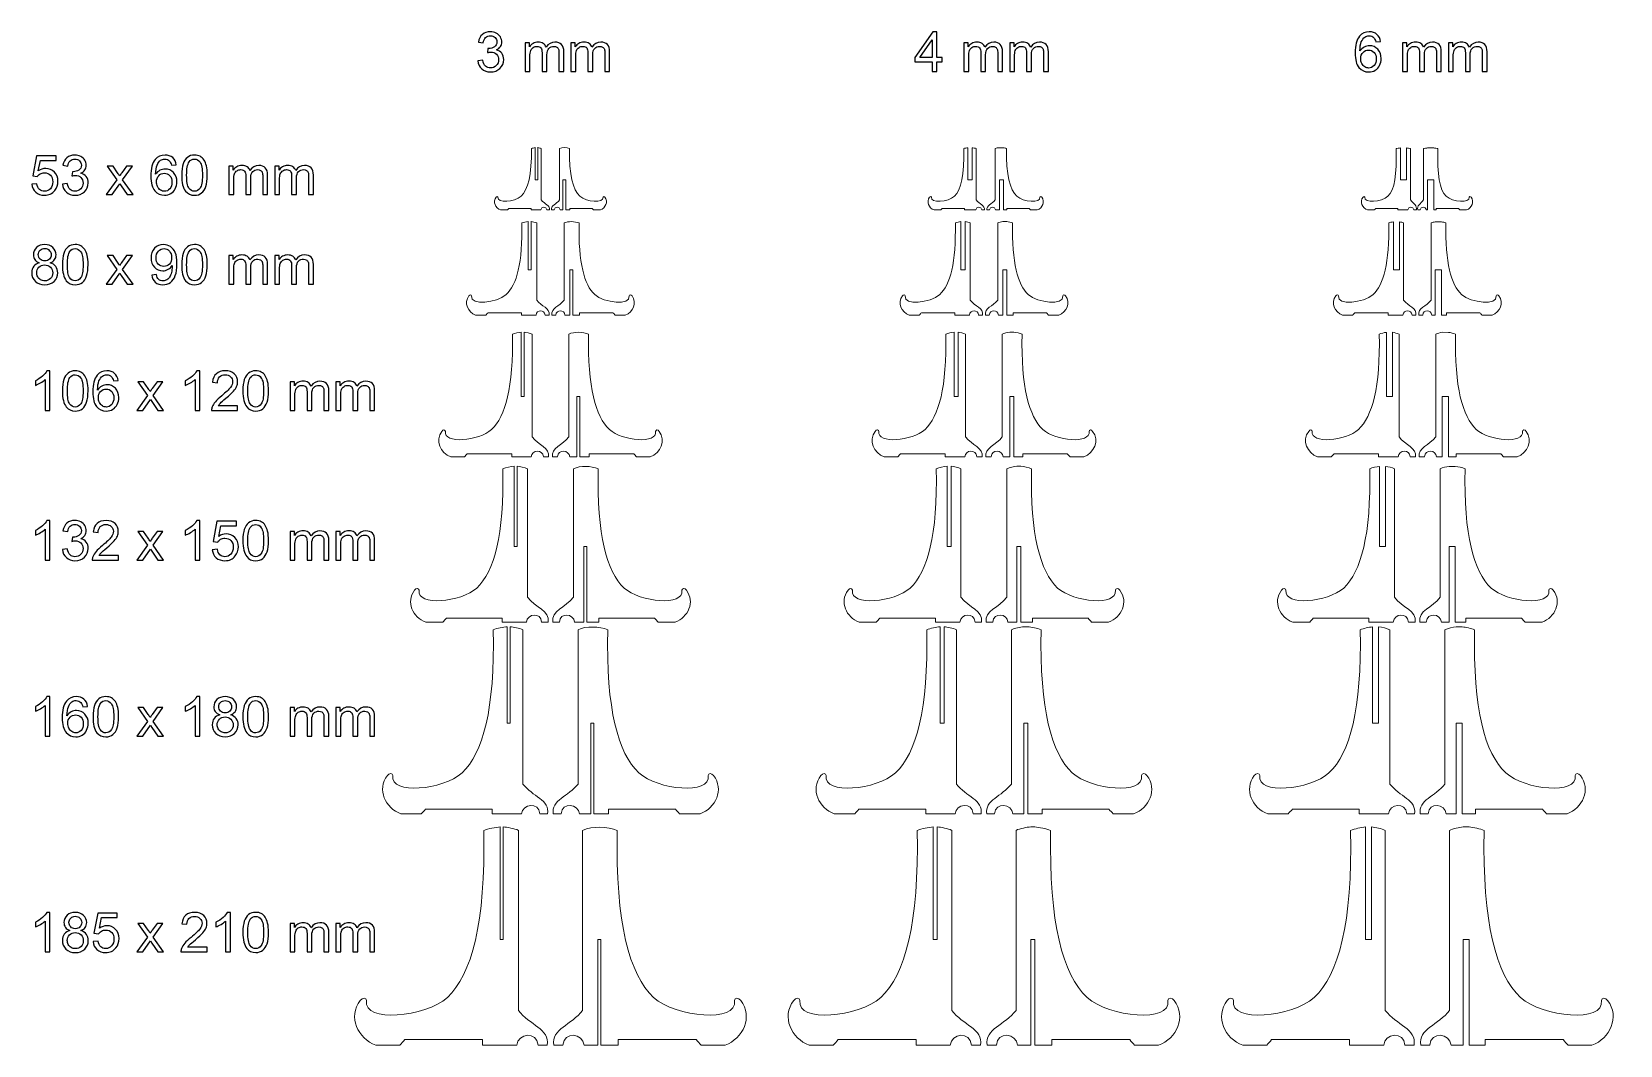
# Model space of a CAD drawing. Header units: millimetres. Extents: x -1046 to 482, y -434 to 540.
import ezdxf

# ---------------------------------------------------------------- set-up
doc = ezdxf.new("R2010")
doc.units = ezdxf.units.MM
doc.header["$MEASUREMENT"] = 0
doc.layers.add('Layer 1', color=7, linetype='Continuous')

msp = doc.modelspace()

# ---------------------------------------------------------------- linework, layer by layer
at = {"layer": 'Layer 1', "color": 250}
for points, knots in [([(-616.7376, 512.1174), (-616.7376, 512.1174), (-612.082, 512.7523), (-612.082, 512.7523), (-612.082, 512.7523), (-611.5441, 510.107), (-610.6447, 508.2025), (-609.3662, 507.0386), (-609.3662, 507.0386), (-608.0876, 505.8747), (-606.5181, 505.2927), (-604.6576, 505.2927), (-604.6576, 505.2927), (-602.4533, 505.2927), (-600.5928, 506.051), (-599.0938, 507.5676), (-599.0938, 507.5676), (-597.5948, 509.0842), (-596.8454, 510.9623), (-596.8454, 513.202), (-596.8454, 513.202), (-596.8454, 515.3358), (-597.5419, 517.0993), (-598.9439, 518.4925), (-598.9439, 518.4925), (-600.3371, 519.8768), (-602.1094, 520.5734), (-604.2697, 520.5734), (-604.2697, 520.5734), (-605.1514, 520.5734), (-606.2448, 520.397), (-607.5586, 520.0532), (-607.5586, 520.0532), (-607.5586, 520.0532), (-607.0384, 524.1268), (-607.0384, 524.1268), (-607.0384, 524.1268), (-606.7298, 524.0916), (-606.474, 524.0739), (-606.2889, 524.0739), (-606.2889, 524.0739), (-604.2961, 524.0739), (-602.515, 524.5942), (-600.919, 525.6258), (-600.919, 525.6258), (-599.3319, 526.6575), (-598.5383, 528.2446), (-598.5383, 530.3873), (-598.5383, 530.3873), (-598.5383, 532.089), (-599.1203, 533.4998), (-600.2754, 534.6196), (-600.2754, 534.6196), (-601.4304, 535.7395), (-602.9206, 536.295), (-604.7458, 536.295), (-604.7458, 536.295), (-606.5622, 536.295), (-608.07, 535.7218), (-609.278, 534.5756), (-609.278, 534.5756), (-610.486, 533.4293), (-611.2619, 531.7099), (-611.6058, 529.4173), (-611.6058, 529.4173), (-611.6058, 529.4173), (-616.2615, 530.2638), (-616.2615, 530.2638), (-616.2615, 530.2638), (-615.6883, 533.3852), (-614.401, 535.81), (-612.3818, 537.5294), (-612.3818, 537.5294), (-610.3714, 539.2488), (-607.8584, 540.1041), (-604.8604, 540.1041), (-604.8604, 540.1041), (-602.7972, 540.1041), (-600.8926, 539.6632), (-599.1555, 538.7727), (-599.1555, 538.7727), (-597.4097, 537.8909), (-596.0782, 536.6829), (-595.1612, 535.1575), (-595.1612, 535.1575), (-594.2354, 533.6233), (-593.7769, 532.0009), (-593.7769, 530.2814), (-593.7769, 530.2814), (-593.7769, 528.6502), (-594.2177, 527.1689), (-595.0907, 525.8286), (-595.0907, 525.8286), (-595.9724, 524.4884), (-597.2774, 523.4214), (-598.9968, 522.6279), (-598.9968, 522.6279), (-596.7572, 522.1165), (-595.0201, 521.0407), (-593.7769, 519.4095), (-593.7769, 519.4095), (-592.5424, 517.7871), (-591.9252, 515.7414), (-591.9252, 513.299), (-591.9252, 513.299), (-591.9252, 509.9924), (-593.1332, 507.1796), (-595.5404, 504.8783), (-595.5404, 504.8783), (-597.9564, 502.5769), (-601.0072, 501.4306), (-604.6929, 501.4306), (-604.6929, 501.4306), (-608.0171, 501.4306), (-610.777, 502.427), (-612.9725, 504.411), (-612.9725, 504.411), (-615.1769, 506.3949), (-616.429, 508.9608), (-616.7376, 512.1174)], [0, 0, 0, 0, 0.032258065, 0.032258065, 0.032258065, 0.032258065, 0.064516129, 0.064516129, 0.064516129, 0.064516129, 0.096774194, 0.096774194, 0.096774194, 0.096774194, 0.129032258, 0.129032258, 0.129032258, 0.129032258, 0.161290323, 0.161290323, 0.161290323, 0.161290323, 0.193548387, 0.193548387, 0.193548387, 0.193548387, 0.225806452, 0.225806452, 0.225806452, 0.225806452, 0.258064516, 0.258064516, 0.258064516, 0.258064516, 0.290322581, 0.290322581, 0.290322581, 0.290322581, 0.322580645, 0.322580645, 0.322580645, 0.322580645, 0.35483871, 0.35483871, 0.35483871, 0.35483871, 0.387096774, 0.387096774, 0.387096774, 0.387096774, 0.419354839, 0.419354839, 0.419354839, 0.419354839, 0.451612903, 0.451612903, 0.451612903, 0.451612903, 0.483870968, 0.483870968, 0.483870968, 0.483870968, 0.516129032, 0.516129032, 0.516129032, 0.516129032, 0.548387097, 0.548387097, 0.548387097, 0.548387097, 0.580645161, 0.580645161, 0.580645161, 0.580645161, 0.612903226, 0.612903226, 0.612903226, 0.612903226, 0.64516129, 0.64516129, 0.64516129, 0.64516129, 0.677419355, 0.677419355, 0.677419355, 0.677419355, 0.709677419, 0.709677419, 0.709677419, 0.709677419, 0.741935484, 0.741935484, 0.741935484, 0.741935484, 0.774193548, 0.774193548, 0.774193548, 0.774193548, 0.806451613, 0.806451613, 0.806451613, 0.806451613, 0.838709677, 0.838709677, 0.838709677, 0.838709677, 0.870967742, 0.870967742, 0.870967742, 0.870967742, 0.903225806, 0.903225806, 0.903225806, 0.903225806, 0.935483871, 0.935483871, 0.935483871, 0.935483871, 1, 1, 1, 1]), ([(-179.9489, 502.0655), (-179.9489, 502.0655), (-179.9489, 511.1122), (-179.9489, 511.1122), (-179.9489, 511.1122), (-179.9489, 511.1122), (-196.4023, 511.1122), (-196.4023, 511.1122), (-196.4023, 511.1122), (-196.4023, 511.1122), (-196.4023, 515.3975), (-196.4023, 515.3975), (-196.4023, 515.3975), (-196.4023, 515.3975), (-179.1024, 539.9454), (-179.1024, 539.9454), (-179.1024, 539.9454), (-179.1024, 539.9454), (-175.2933, 539.9454), (-175.2933, 539.9454), (-175.2933, 539.9454), (-175.2933, 539.9454), (-175.2933, 515.3975), (-175.2933, 515.3975), (-175.2933, 515.3975), (-175.2933, 515.3975), (-170.1615, 515.3975), (-170.1615, 515.3975), (-170.1615, 515.3975), (-170.1615, 515.3975), (-170.1615, 511.1122), (-170.1615, 511.1122), (-170.1615, 511.1122), (-170.1615, 511.1122), (-175.2933, 511.1122), (-175.2933, 511.1122), (-175.2933, 511.1122), (-175.2933, 511.1122), (-175.2933, 502.0655), (-175.2933, 502.0655), (-175.2933, 502.0655), (-175.2933, 502.0655), (-179.9489, 502.0655), (-179.9489, 502.0655)], [0, 0, 0, 0, 0.083333333, 0.083333333, 0.083333333, 0.083333333, 0.166666667, 0.166666667, 0.166666667, 0.166666667, 0.25, 0.25, 0.25, 0.25, 0.333333333, 0.333333333, 0.333333333, 0.333333333, 0.416666667, 0.416666667, 0.416666667, 0.416666667, 0.5, 0.5, 0.5, 0.5, 0.583333333, 0.583333333, 0.583333333, 0.583333333, 0.666666667, 0.666666667, 0.666666667, 0.666666667, 0.75, 0.75, 0.75, 0.75, 0.833333333, 0.833333333, 0.833333333, 0.833333333, 1, 1, 1, 1]), ([(251.2847, 530.6871), (251.2847, 530.6871), (246.682, 530.3167), (246.682, 530.3167), (246.682, 530.3167), (246.2676, 532.1419), (245.6768, 533.4734), (244.9097, 534.3022), (244.9097, 534.3022), (243.6488, 535.6337), (242.0881, 536.295), (240.2364, 536.295), (240.2364, 536.295), (238.7463, 536.295), (237.4237, 535.8805), (236.2862, 535.0517), (236.2862, 535.0517), (234.8225, 533.9848), (233.6762, 532.4329), (232.8209, 530.3873), (232.8209, 530.3873), (231.9745, 528.3328), (231.5336, 525.4142), (231.4983, 521.6315), (231.4983, 521.6315), (232.6181, 523.3333), (233.9937, 524.603), (235.6161, 525.423), (235.6161, 525.423), (237.2385, 526.2519), (238.9315, 526.6663), (240.7126, 526.6663), (240.7126, 526.6663), (243.8163, 526.6663), (246.4616, 525.52), (248.6483, 523.2363), (248.6483, 523.2363), (250.8262, 520.9525), (251.9196, 518.0075), (251.9196, 514.3835), (251.9196, 514.3835), (251.9196, 512.0028), (251.4082, 509.7984), (250.3854, 507.7528), (250.3854, 507.7528), (249.3537, 505.7071), (247.9517, 504.1464), (246.153, 503.0619), (246.153, 503.0619), (244.363, 501.9773), (242.3262, 501.4306), (240.0513, 501.4306), (240.0513, 501.4306), (236.1804, 501.4306), (233.0149, 502.8591), (230.5637, 505.7071), (230.5637, 505.7071), (228.1212, 508.5552), (226.8956, 513.2549), (226.8956, 519.7975), (226.8956, 519.7975), (226.8956, 527.116), (228.2535, 532.4417), (230.9604, 535.7659), (230.9604, 535.7659), (233.3235, 538.6581), (236.5066, 540.1041), (240.5186, 540.1041), (240.5186, 540.1041), (243.4989, 540.1041), (245.9502, 539.2665), (247.8547, 537.6), (247.8547, 537.6), (249.7593, 535.9335), (250.9056, 533.6321), (251.2847, 530.6871)], [0, 0, 0, 0, 0.05, 0.05, 0.05, 0.05, 0.1, 0.1, 0.1, 0.1, 0.15, 0.15, 0.15, 0.15, 0.2, 0.2, 0.2, 0.2, 0.25, 0.25, 0.25, 0.25, 0.3, 0.3, 0.3, 0.3, 0.35, 0.35, 0.35, 0.35, 0.4, 0.4, 0.4, 0.4, 0.45, 0.45, 0.45, 0.45, 0.5, 0.5, 0.5, 0.5, 0.55, 0.55, 0.55, 0.55, 0.6, 0.6, 0.6, 0.6, 0.65, 0.65, 0.65, 0.65, 0.7, 0.7, 0.7, 0.7, 0.75, 0.75, 0.75, 0.75, 0.8, 0.8, 0.8, 0.8, 0.85, 0.85, 0.85, 0.85, 0.9, 0.9, 0.9, 0.9, 1, 1, 1, 1]), ([(-571.3453, 502.0655), (-571.3453, 502.0655), (-571.3453, 529.5231), (-571.3453, 529.5231), (-571.3453, 529.5231), (-571.3453, 529.5231), (-567.1658, 529.5231), (-567.1658, 529.5231), (-567.1658, 529.5231), (-567.1658, 529.5231), (-567.1658, 525.6435), (-567.1658, 525.6435), (-567.1658, 525.6435), (-566.3105, 526.9837), (-565.1642, 528.0683), (-563.7358, 528.8795), (-563.7358, 528.8795), (-562.3074, 529.6995), (-560.6849, 530.1051), (-558.8597, 530.1051), (-558.8597, 530.1051), (-556.8317, 530.1051), (-555.1652, 529.6819), (-553.869, 528.8442), (-553.869, 528.8442), (-552.5729, 527.9977), (-551.6558, 526.825), (-551.1268, 525.3084), (-551.1268, 525.3084), (-548.9401, 528.5091), (-546.1096, 530.1051), (-542.6179, 530.1051), (-542.6179, 530.1051), (-539.8845, 530.1051), (-537.7771, 529.3556), (-536.3134, 527.8478), (-536.3134, 527.8478), (-534.8409, 526.34), (-534.1002, 524.021), (-534.1002, 520.8908), (-534.1002, 520.8908), (-534.1002, 520.8908), (-534.1002, 502.0655), (-534.1002, 502.0655), (-534.1002, 502.0655), (-534.1002, 502.0655), (-538.7559, 502.0655), (-538.7559, 502.0655), (-538.7559, 502.0655), (-538.7559, 502.0655), (-538.7559, 519.3478), (-538.7559, 519.3478), (-538.7559, 519.3478), (-538.7559, 521.1994), (-538.9146, 522.5397), (-539.2144, 523.3597), (-539.2144, 523.3597), (-539.5142, 524.1797), (-540.0608, 524.8322), (-540.8632, 525.3348), (-540.8632, 525.3348), (-541.6568, 525.8374), (-542.5915, 526.0843), (-543.6584, 526.0843), (-543.6584, 526.0843), (-545.5982, 526.0843), (-547.203, 525.4406), (-548.4815, 524.1621), (-548.4815, 524.1621), (-549.7601, 522.8748), (-550.3949, 520.8203), (-550.3949, 517.9987), (-550.3949, 517.9987), (-550.3949, 517.9987), (-550.3949, 502.0655), (-550.3949, 502.0655), (-550.3949, 502.0655), (-550.3949, 502.0655), (-555.0506, 502.0655), (-555.0506, 502.0655), (-555.0506, 502.0655), (-555.0506, 502.0655), (-555.0506, 519.8856), (-555.0506, 519.8856), (-555.0506, 519.8856), (-555.0506, 521.9489), (-555.4297, 523.5008), (-556.188, 524.5324), (-556.188, 524.5324), (-556.9463, 525.5641), (-558.1896, 526.0843), (-559.909, 526.0843), (-559.909, 526.0843), (-561.214, 526.0843), (-562.422, 525.7404), (-563.533, 525.0527), (-563.533, 525.0527), (-564.644, 524.3649), (-565.4464, 523.3597), (-565.949, 522.0283), (-565.949, 522.0283), (-566.4428, 520.7057), (-566.6896, 518.7923), (-566.6896, 516.2969), (-566.6896, 516.2969), (-566.6896, 516.2969), (-566.6896, 502.0655), (-566.6896, 502.0655), (-566.6896, 502.0655), (-566.6896, 502.0655), (-571.3453, 502.0655), (-571.3453, 502.0655)], [0, 0, 0, 0, 0.034482759, 0.034482759, 0.034482759, 0.034482759, 0.068965517, 0.068965517, 0.068965517, 0.068965517, 0.103448276, 0.103448276, 0.103448276, 0.103448276, 0.137931034, 0.137931034, 0.137931034, 0.137931034, 0.172413793, 0.172413793, 0.172413793, 0.172413793, 0.206896552, 0.206896552, 0.206896552, 0.206896552, 0.24137931, 0.24137931, 0.24137931, 0.24137931, 0.275862069, 0.275862069, 0.275862069, 0.275862069, 0.310344828, 0.310344828, 0.310344828, 0.310344828, 0.344827586, 0.344827586, 0.344827586, 0.344827586, 0.379310345, 0.379310345, 0.379310345, 0.379310345, 0.413793103, 0.413793103, 0.413793103, 0.413793103, 0.448275862, 0.448275862, 0.448275862, 0.448275862, 0.482758621, 0.482758621, 0.482758621, 0.482758621, 0.517241379, 0.517241379, 0.517241379, 0.517241379, 0.551724138, 0.551724138, 0.551724138, 0.551724138, 0.586206897, 0.586206897, 0.586206897, 0.586206897, 0.620689655, 0.620689655, 0.620689655, 0.620689655, 0.655172414, 0.655172414, 0.655172414, 0.655172414, 0.689655172, 0.689655172, 0.689655172, 0.689655172, 0.724137931, 0.724137931, 0.724137931, 0.724137931, 0.75862069, 0.75862069, 0.75862069, 0.75862069, 0.793103448, 0.793103448, 0.793103448, 0.793103448, 0.827586207, 0.827586207, 0.827586207, 0.827586207, 0.862068966, 0.862068966, 0.862068966, 0.862068966, 0.896551724, 0.896551724, 0.896551724, 0.896551724, 0.931034483, 0.931034483, 0.931034483, 0.931034483, 1, 1, 1, 1]), ([(-527.2755, 502.0655), (-527.2755, 502.0655), (-527.2755, 529.5231), (-527.2755, 529.5231), (-527.2755, 529.5231), (-527.2755, 529.5231), (-523.096, 529.5231), (-523.096, 529.5231), (-523.096, 529.5231), (-523.096, 529.5231), (-523.096, 525.6435), (-523.096, 525.6435), (-523.096, 525.6435), (-522.2407, 526.9837), (-521.0944, 528.0683), (-519.666, 528.8795), (-519.666, 528.8795), (-518.2376, 529.6995), (-516.6151, 530.1051), (-514.7899, 530.1051), (-514.7899, 530.1051), (-512.7619, 530.1051), (-511.0954, 529.6819), (-509.7992, 528.8442), (-509.7992, 528.8442), (-508.5031, 527.9977), (-507.586, 526.825), (-507.057, 525.3084), (-507.057, 525.3084), (-504.8703, 528.5091), (-502.0398, 530.1051), (-498.5481, 530.1051), (-498.5481, 530.1051), (-495.8147, 530.1051), (-493.7073, 529.3556), (-492.2436, 527.8478), (-492.2436, 527.8478), (-490.7711, 526.34), (-490.0304, 524.021), (-490.0304, 520.8908), (-490.0304, 520.8908), (-490.0304, 520.8908), (-490.0304, 502.0655), (-490.0304, 502.0655), (-490.0304, 502.0655), (-490.0304, 502.0655), (-494.6861, 502.0655), (-494.6861, 502.0655), (-494.6861, 502.0655), (-494.6861, 502.0655), (-494.6861, 519.3478), (-494.6861, 519.3478), (-494.6861, 519.3478), (-494.6861, 521.1994), (-494.8448, 522.5397), (-495.1446, 523.3597), (-495.1446, 523.3597), (-495.4444, 524.1797), (-495.991, 524.8322), (-496.7934, 525.3348), (-496.7934, 525.3348), (-497.587, 525.8374), (-498.5217, 526.0843), (-499.5886, 526.0843), (-499.5886, 526.0843), (-501.5284, 526.0843), (-503.1332, 525.4406), (-504.4117, 524.1621), (-504.4117, 524.1621), (-505.6903, 522.8748), (-506.3251, 520.8203), (-506.3251, 517.9987), (-506.3251, 517.9987), (-506.3251, 517.9987), (-506.3251, 502.0655), (-506.3251, 502.0655), (-506.3251, 502.0655), (-506.3251, 502.0655), (-510.9808, 502.0655), (-510.9808, 502.0655), (-510.9808, 502.0655), (-510.9808, 502.0655), (-510.9808, 519.8856), (-510.9808, 519.8856), (-510.9808, 519.8856), (-510.9808, 521.9489), (-511.3599, 523.5008), (-512.1182, 524.5324), (-512.1182, 524.5324), (-512.8765, 525.5641), (-514.1198, 526.0843), (-515.8392, 526.0843), (-515.8392, 526.0843), (-517.1442, 526.0843), (-518.3522, 525.7404), (-519.4632, 525.0527), (-519.4632, 525.0527), (-520.5742, 524.3649), (-521.3766, 523.3597), (-521.8792, 522.0283), (-521.8792, 522.0283), (-522.373, 520.7057), (-522.6198, 518.7923), (-522.6198, 516.2969), (-522.6198, 516.2969), (-522.6198, 516.2969), (-522.6198, 502.0655), (-522.6198, 502.0655), (-522.6198, 502.0655), (-522.6198, 502.0655), (-527.2755, 502.0655), (-527.2755, 502.0655)], [0, 0, 0, 0, 0.034482759, 0.034482759, 0.034482759, 0.034482759, 0.068965517, 0.068965517, 0.068965517, 0.068965517, 0.103448276, 0.103448276, 0.103448276, 0.103448276, 0.137931034, 0.137931034, 0.137931034, 0.137931034, 0.172413793, 0.172413793, 0.172413793, 0.172413793, 0.206896552, 0.206896552, 0.206896552, 0.206896552, 0.24137931, 0.24137931, 0.24137931, 0.24137931, 0.275862069, 0.275862069, 0.275862069, 0.275862069, 0.310344828, 0.310344828, 0.310344828, 0.310344828, 0.344827586, 0.344827586, 0.344827586, 0.344827586, 0.379310345, 0.379310345, 0.379310345, 0.379310345, 0.413793103, 0.413793103, 0.413793103, 0.413793103, 0.448275862, 0.448275862, 0.448275862, 0.448275862, 0.482758621, 0.482758621, 0.482758621, 0.482758621, 0.517241379, 0.517241379, 0.517241379, 0.517241379, 0.551724138, 0.551724138, 0.551724138, 0.551724138, 0.586206897, 0.586206897, 0.586206897, 0.586206897, 0.620689655, 0.620689655, 0.620689655, 0.620689655, 0.655172414, 0.655172414, 0.655172414, 0.655172414, 0.689655172, 0.689655172, 0.689655172, 0.689655172, 0.724137931, 0.724137931, 0.724137931, 0.724137931, 0.75862069, 0.75862069, 0.75862069, 0.75862069, 0.793103448, 0.793103448, 0.793103448, 0.793103448, 0.827586207, 0.827586207, 0.827586207, 0.827586207, 0.862068966, 0.862068966, 0.862068966, 0.862068966, 0.896551724, 0.896551724, 0.896551724, 0.896551724, 0.931034483, 0.931034483, 0.931034483, 0.931034483, 1, 1, 1, 1]), ([(-179.9489, 515.3975), (-179.9489, 515.3975), (-179.9489, 532.4417), (-179.9489, 532.4417), (-179.9489, 532.4417), (-179.9489, 532.4417), (-191.8261, 515.3975), (-191.8261, 515.3975), (-191.8261, 515.3975), (-191.8261, 515.3975), (-179.9489, 515.3975), (-179.9489, 515.3975)], [0, 0, 0, 0, 0.25, 0.25, 0.25, 0.25, 0.5, 0.5, 0.5, 0.5, 1, 1, 1, 1]), ([(-149.4229, 502.0655), (-149.4229, 502.0655), (-149.4229, 529.5231), (-149.4229, 529.5231), (-149.4229, 529.5231), (-149.4229, 529.5231), (-145.2434, 529.5231), (-145.2434, 529.5231), (-145.2434, 529.5231), (-145.2434, 529.5231), (-145.2434, 525.6435), (-145.2434, 525.6435), (-145.2434, 525.6435), (-144.3881, 526.9837), (-143.2418, 528.0683), (-141.8134, 528.8795), (-141.8134, 528.8795), (-140.385, 529.6995), (-138.7625, 530.1051), (-136.9373, 530.1051), (-136.9373, 530.1051), (-134.9093, 530.1051), (-133.2428, 529.6819), (-131.9466, 528.8442), (-131.9466, 528.8442), (-130.6505, 527.9977), (-129.7334, 526.825), (-129.2044, 525.3084), (-129.2044, 525.3084), (-127.0177, 528.5091), (-124.1872, 530.1051), (-120.6955, 530.1051), (-120.6955, 530.1051), (-117.9621, 530.1051), (-115.8547, 529.3556), (-114.391, 527.8478), (-114.391, 527.8478), (-112.9185, 526.34), (-112.1778, 524.021), (-112.1778, 520.8908), (-112.1778, 520.8908), (-112.1778, 520.8908), (-112.1778, 502.0655), (-112.1778, 502.0655), (-112.1778, 502.0655), (-112.1778, 502.0655), (-116.8335, 502.0655), (-116.8335, 502.0655), (-116.8335, 502.0655), (-116.8335, 502.0655), (-116.8335, 519.3478), (-116.8335, 519.3478), (-116.8335, 519.3478), (-116.8335, 521.1994), (-116.9922, 522.5397), (-117.292, 523.3597), (-117.292, 523.3597), (-117.5918, 524.1797), (-118.1384, 524.8322), (-118.9408, 525.3348), (-118.9408, 525.3348), (-119.7344, 525.8374), (-120.6691, 526.0843), (-121.736, 526.0843), (-121.736, 526.0843), (-123.6758, 526.0843), (-125.2806, 525.4406), (-126.5591, 524.1621), (-126.5591, 524.1621), (-127.8377, 522.8748), (-128.4725, 520.8203), (-128.4725, 517.9987), (-128.4725, 517.9987), (-128.4725, 517.9987), (-128.4725, 502.0655), (-128.4725, 502.0655), (-128.4725, 502.0655), (-128.4725, 502.0655), (-133.1282, 502.0655), (-133.1282, 502.0655), (-133.1282, 502.0655), (-133.1282, 502.0655), (-133.1282, 519.8856), (-133.1282, 519.8856), (-133.1282, 519.8856), (-133.1282, 521.9489), (-133.5073, 523.5008), (-134.2656, 524.5324), (-134.2656, 524.5324), (-135.0239, 525.5641), (-136.2672, 526.0843), (-137.9866, 526.0843), (-137.9866, 526.0843), (-139.2916, 526.0843), (-140.4996, 525.7404), (-141.6106, 525.0527), (-141.6106, 525.0527), (-142.7216, 524.3649), (-143.524, 523.3597), (-144.0266, 522.0283), (-144.0266, 522.0283), (-144.5204, 520.7057), (-144.7672, 518.7923), (-144.7672, 516.2969), (-144.7672, 516.2969), (-144.7672, 516.2969), (-144.7672, 502.0655), (-144.7672, 502.0655), (-144.7672, 502.0655), (-144.7672, 502.0655), (-149.4229, 502.0655), (-149.4229, 502.0655)], [0, 0, 0, 0, 0.034482759, 0.034482759, 0.034482759, 0.034482759, 0.068965517, 0.068965517, 0.068965517, 0.068965517, 0.103448276, 0.103448276, 0.103448276, 0.103448276, 0.137931034, 0.137931034, 0.137931034, 0.137931034, 0.172413793, 0.172413793, 0.172413793, 0.172413793, 0.206896552, 0.206896552, 0.206896552, 0.206896552, 0.24137931, 0.24137931, 0.24137931, 0.24137931, 0.275862069, 0.275862069, 0.275862069, 0.275862069, 0.310344828, 0.310344828, 0.310344828, 0.310344828, 0.344827586, 0.344827586, 0.344827586, 0.344827586, 0.379310345, 0.379310345, 0.379310345, 0.379310345, 0.413793103, 0.413793103, 0.413793103, 0.413793103, 0.448275862, 0.448275862, 0.448275862, 0.448275862, 0.482758621, 0.482758621, 0.482758621, 0.482758621, 0.517241379, 0.517241379, 0.517241379, 0.517241379, 0.551724138, 0.551724138, 0.551724138, 0.551724138, 0.586206897, 0.586206897, 0.586206897, 0.586206897, 0.620689655, 0.620689655, 0.620689655, 0.620689655, 0.655172414, 0.655172414, 0.655172414, 0.655172414, 0.689655172, 0.689655172, 0.689655172, 0.689655172, 0.724137931, 0.724137931, 0.724137931, 0.724137931, 0.75862069, 0.75862069, 0.75862069, 0.75862069, 0.793103448, 0.793103448, 0.793103448, 0.793103448, 0.827586207, 0.827586207, 0.827586207, 0.827586207, 0.862068966, 0.862068966, 0.862068966, 0.862068966, 0.896551724, 0.896551724, 0.896551724, 0.896551724, 0.931034483, 0.931034483, 0.931034483, 0.931034483, 1, 1, 1, 1]), ([(-105.3531, 502.0655), (-105.3531, 502.0655), (-105.3531, 529.5231), (-105.3531, 529.5231), (-105.3531, 529.5231), (-105.3531, 529.5231), (-101.1736, 529.5231), (-101.1736, 529.5231), (-101.1736, 529.5231), (-101.1736, 529.5231), (-101.1736, 525.6435), (-101.1736, 525.6435), (-101.1736, 525.6435), (-100.3183, 526.9837), (-99.172, 528.0683), (-97.7436, 528.8795), (-97.7436, 528.8795), (-96.3152, 529.6995), (-94.6927, 530.1051), (-92.8675, 530.1051), (-92.8675, 530.1051), (-90.8395, 530.1051), (-89.173, 529.6819), (-87.8768, 528.8442), (-87.8768, 528.8442), (-86.5807, 527.9977), (-85.6636, 526.825), (-85.1346, 525.3084), (-85.1346, 525.3084), (-82.9479, 528.5091), (-80.1174, 530.1051), (-76.6257, 530.1051), (-76.6257, 530.1051), (-73.8923, 530.1051), (-71.7849, 529.3556), (-70.3212, 527.8478), (-70.3212, 527.8478), (-68.8487, 526.34), (-68.108, 524.021), (-68.108, 520.8908), (-68.108, 520.8908), (-68.108, 520.8908), (-68.108, 502.0655), (-68.108, 502.0655), (-68.108, 502.0655), (-68.108, 502.0655), (-72.7637, 502.0655), (-72.7637, 502.0655), (-72.7637, 502.0655), (-72.7637, 502.0655), (-72.7637, 519.3478), (-72.7637, 519.3478), (-72.7637, 519.3478), (-72.7637, 521.1994), (-72.9224, 522.5397), (-73.2222, 523.3597), (-73.2222, 523.3597), (-73.522, 524.1797), (-74.0686, 524.8322), (-74.871, 525.3348), (-74.871, 525.3348), (-75.6646, 525.8374), (-76.5993, 526.0843), (-77.6662, 526.0843), (-77.6662, 526.0843), (-79.606, 526.0843), (-81.2108, 525.4406), (-82.4893, 524.1621), (-82.4893, 524.1621), (-83.7679, 522.8748), (-84.4027, 520.8203), (-84.4027, 517.9987), (-84.4027, 517.9987), (-84.4027, 517.9987), (-84.4027, 502.0655), (-84.4027, 502.0655), (-84.4027, 502.0655), (-84.4027, 502.0655), (-89.0584, 502.0655), (-89.0584, 502.0655), (-89.0584, 502.0655), (-89.0584, 502.0655), (-89.0584, 519.8856), (-89.0584, 519.8856), (-89.0584, 519.8856), (-89.0584, 521.9489), (-89.4375, 523.5008), (-90.1958, 524.5324), (-90.1958, 524.5324), (-90.9541, 525.5641), (-92.1974, 526.0843), (-93.9168, 526.0843), (-93.9168, 526.0843), (-95.2218, 526.0843), (-96.4298, 525.7404), (-97.5408, 525.0527), (-97.5408, 525.0527), (-98.6518, 524.3649), (-99.4542, 523.3597), (-99.9568, 522.0283), (-99.9568, 522.0283), (-100.4506, 520.7057), (-100.6974, 518.7923), (-100.6974, 516.2969), (-100.6974, 516.2969), (-100.6974, 516.2969), (-100.6974, 502.0655), (-100.6974, 502.0655), (-100.6974, 502.0655), (-100.6974, 502.0655), (-105.3531, 502.0655), (-105.3531, 502.0655)], [0, 0, 0, 0, 0.034482759, 0.034482759, 0.034482759, 0.034482759, 0.068965517, 0.068965517, 0.068965517, 0.068965517, 0.103448276, 0.103448276, 0.103448276, 0.103448276, 0.137931034, 0.137931034, 0.137931034, 0.137931034, 0.172413793, 0.172413793, 0.172413793, 0.172413793, 0.206896552, 0.206896552, 0.206896552, 0.206896552, 0.24137931, 0.24137931, 0.24137931, 0.24137931, 0.275862069, 0.275862069, 0.275862069, 0.275862069, 0.310344828, 0.310344828, 0.310344828, 0.310344828, 0.344827586, 0.344827586, 0.344827586, 0.344827586, 0.379310345, 0.379310345, 0.379310345, 0.379310345, 0.413793103, 0.413793103, 0.413793103, 0.413793103, 0.448275862, 0.448275862, 0.448275862, 0.448275862, 0.482758621, 0.482758621, 0.482758621, 0.482758621, 0.517241379, 0.517241379, 0.517241379, 0.517241379, 0.551724138, 0.551724138, 0.551724138, 0.551724138, 0.586206897, 0.586206897, 0.586206897, 0.586206897, 0.620689655, 0.620689655, 0.620689655, 0.620689655, 0.655172414, 0.655172414, 0.655172414, 0.655172414, 0.689655172, 0.689655172, 0.689655172, 0.689655172, 0.724137931, 0.724137931, 0.724137931, 0.724137931, 0.75862069, 0.75862069, 0.75862069, 0.75862069, 0.793103448, 0.793103448, 0.793103448, 0.793103448, 0.827586207, 0.827586207, 0.827586207, 0.827586207, 0.862068966, 0.862068966, 0.862068966, 0.862068966, 0.896551724, 0.896551724, 0.896551724, 0.896551724, 0.931034483, 0.931034483, 0.931034483, 0.931034483, 1, 1, 1, 1]), ([(232.239, 514.3394), (232.239, 512.7347), (232.5829, 511.2004), (233.2618, 509.7367), (233.2618, 509.7367), (233.9408, 508.273), (234.893, 507.162), (236.101, 506.3949), (236.101, 506.3949), (237.3179, 505.6278), (238.6052, 505.2398), (239.9719, 505.2398), (239.9719, 505.2398), (241.9558, 505.2398), (243.6488, 506.0334), (245.0508, 507.6205), (245.0508, 507.6205), (246.4528, 509.2077), (247.1582, 511.3591), (247.1582, 514.0837), (247.1582, 514.0837), (247.1582, 516.7025), (246.4616, 518.7658), (245.0772, 520.2736), (245.0772, 520.2736), (243.6929, 521.7814), (241.9294, 522.5397), (239.7867, 522.5397), (239.7867, 522.5397), (237.6882, 522.5397), (235.8982, 521.7814), (234.4345, 520.2736), (234.4345, 520.2736), (232.9708, 518.7658), (232.239, 516.7907), (232.239, 514.3394)], [0, 0, 0, 0, 0.1, 0.1, 0.1, 0.1, 0.2, 0.2, 0.2, 0.2, 0.3, 0.3, 0.3, 0.3, 0.4, 0.4, 0.4, 0.4, 0.5, 0.5, 0.5, 0.5, 0.6, 0.6, 0.6, 0.6, 0.7, 0.7, 0.7, 0.7, 0.8, 0.8, 0.8, 0.8, 1, 1, 1, 1]), ([(272.4995, 502.0655), (272.4995, 502.0655), (272.4995, 529.5231), (272.4995, 529.5231), (272.4995, 529.5231), (272.4995, 529.5231), (276.679, 529.5231), (276.679, 529.5231), (276.679, 529.5231), (276.679, 529.5231), (276.679, 525.6435), (276.679, 525.6435), (276.679, 525.6435), (277.5343, 526.9837), (278.6806, 528.0683), (280.109, 528.8795), (280.109, 528.8795), (281.5374, 529.6995), (283.1599, 530.1051), (284.9851, 530.1051), (284.9851, 530.1051), (287.0131, 530.1051), (288.6796, 529.6819), (289.9758, 528.8442), (289.9758, 528.8442), (291.2719, 527.9977), (292.189, 526.825), (292.718, 525.3084), (292.718, 525.3084), (294.9047, 528.5091), (297.7352, 530.1051), (301.2269, 530.1051), (301.2269, 530.1051), (303.9603, 530.1051), (306.0677, 529.3556), (307.5314, 527.8478), (307.5314, 527.8478), (309.0039, 526.34), (309.7446, 524.021), (309.7446, 520.8908), (309.7446, 520.8908), (309.7446, 520.8908), (309.7446, 502.0655), (309.7446, 502.0655), (309.7446, 502.0655), (309.7446, 502.0655), (305.0889, 502.0655), (305.0889, 502.0655), (305.0889, 502.0655), (305.0889, 502.0655), (305.0889, 519.3478), (305.0889, 519.3478), (305.0889, 519.3478), (305.0889, 521.1994), (304.9302, 522.5397), (304.6304, 523.3597), (304.6304, 523.3597), (304.3306, 524.1797), (303.784, 524.8322), (302.9816, 525.3348), (302.9816, 525.3348), (302.188, 525.8374), (301.2533, 526.0843), (300.1864, 526.0843), (300.1864, 526.0843), (298.2466, 526.0843), (296.6418, 525.4406), (295.3633, 524.1621), (295.3633, 524.1621), (294.0847, 522.8748), (293.4499, 520.8203), (293.4499, 517.9987), (293.4499, 517.9987), (293.4499, 517.9987), (293.4499, 502.0655), (293.4499, 502.0655), (293.4499, 502.0655), (293.4499, 502.0655), (288.7942, 502.0655), (288.7942, 502.0655), (288.7942, 502.0655), (288.7942, 502.0655), (288.7942, 519.8856), (288.7942, 519.8856), (288.7942, 519.8856), (288.7942, 521.9489), (288.4151, 523.5008), (287.6568, 524.5324), (287.6568, 524.5324), (286.8985, 525.5641), (285.6552, 526.0843), (283.9358, 526.0843), (283.9358, 526.0843), (282.6308, 526.0843), (281.4228, 525.7404), (280.3118, 525.0527), (280.3118, 525.0527), (279.2008, 524.3649), (278.3984, 523.3597), (277.8958, 522.0283), (277.8958, 522.0283), (277.402, 520.7057), (277.1552, 518.7923), (277.1552, 516.2969), (277.1552, 516.2969), (277.1552, 516.2969), (277.1552, 502.0655), (277.1552, 502.0655), (277.1552, 502.0655), (277.1552, 502.0655), (272.4995, 502.0655), (272.4995, 502.0655)], [0, 0, 0, 0, 0.034482759, 0.034482759, 0.034482759, 0.034482759, 0.068965517, 0.068965517, 0.068965517, 0.068965517, 0.103448276, 0.103448276, 0.103448276, 0.103448276, 0.137931034, 0.137931034, 0.137931034, 0.137931034, 0.172413793, 0.172413793, 0.172413793, 0.172413793, 0.206896552, 0.206896552, 0.206896552, 0.206896552, 0.24137931, 0.24137931, 0.24137931, 0.24137931, 0.275862069, 0.275862069, 0.275862069, 0.275862069, 0.310344828, 0.310344828, 0.310344828, 0.310344828, 0.344827586, 0.344827586, 0.344827586, 0.344827586, 0.379310345, 0.379310345, 0.379310345, 0.379310345, 0.413793103, 0.413793103, 0.413793103, 0.413793103, 0.448275862, 0.448275862, 0.448275862, 0.448275862, 0.482758621, 0.482758621, 0.482758621, 0.482758621, 0.517241379, 0.517241379, 0.517241379, 0.517241379, 0.551724138, 0.551724138, 0.551724138, 0.551724138, 0.586206897, 0.586206897, 0.586206897, 0.586206897, 0.620689655, 0.620689655, 0.620689655, 0.620689655, 0.655172414, 0.655172414, 0.655172414, 0.655172414, 0.689655172, 0.689655172, 0.689655172, 0.689655172, 0.724137931, 0.724137931, 0.724137931, 0.724137931, 0.75862069, 0.75862069, 0.75862069, 0.75862069, 0.793103448, 0.793103448, 0.793103448, 0.793103448, 0.827586207, 0.827586207, 0.827586207, 0.827586207, 0.862068966, 0.862068966, 0.862068966, 0.862068966, 0.896551724, 0.896551724, 0.896551724, 0.896551724, 0.931034483, 0.931034483, 0.931034483, 0.931034483, 1, 1, 1, 1]), ([(316.5693, 502.0655), (316.5693, 502.0655), (316.5693, 529.5231), (316.5693, 529.5231), (316.5693, 529.5231), (316.5693, 529.5231), (320.7488, 529.5231), (320.7488, 529.5231), (320.7488, 529.5231), (320.7488, 529.5231), (320.7488, 525.6435), (320.7488, 525.6435), (320.7488, 525.6435), (321.6041, 526.9837), (322.7504, 528.0683), (324.1788, 528.8795), (324.1788, 528.8795), (325.6072, 529.6995), (327.2297, 530.1051), (329.0549, 530.1051), (329.0549, 530.1051), (331.0829, 530.1051), (332.7494, 529.6819), (334.0456, 528.8442), (334.0456, 528.8442), (335.3417, 527.9977), (336.2588, 526.825), (336.7878, 525.3084), (336.7878, 525.3084), (338.9745, 528.5091), (341.805, 530.1051), (345.2967, 530.1051), (345.2967, 530.1051), (348.0301, 530.1051), (350.1375, 529.3556), (351.6012, 527.8478), (351.6012, 527.8478), (353.0737, 526.34), (353.8144, 524.021), (353.8144, 520.8908), (353.8144, 520.8908), (353.8144, 520.8908), (353.8144, 502.0655), (353.8144, 502.0655), (353.8144, 502.0655), (353.8144, 502.0655), (349.1587, 502.0655), (349.1587, 502.0655), (349.1587, 502.0655), (349.1587, 502.0655), (349.1587, 519.3478), (349.1587, 519.3478), (349.1587, 519.3478), (349.1587, 521.1994), (349, 522.5397), (348.7002, 523.3597), (348.7002, 523.3597), (348.4004, 524.1797), (347.8538, 524.8322), (347.0514, 525.3348), (347.0514, 525.3348), (346.2578, 525.8374), (345.3231, 526.0843), (344.2562, 526.0843), (344.2562, 526.0843), (342.3164, 526.0843), (340.7116, 525.4406), (339.4331, 524.1621), (339.4331, 524.1621), (338.1545, 522.8748), (337.5197, 520.8203), (337.5197, 517.9987), (337.5197, 517.9987), (337.5197, 517.9987), (337.5197, 502.0655), (337.5197, 502.0655), (337.5197, 502.0655), (337.5197, 502.0655), (332.864, 502.0655), (332.864, 502.0655), (332.864, 502.0655), (332.864, 502.0655), (332.864, 519.8856), (332.864, 519.8856), (332.864, 519.8856), (332.864, 521.9489), (332.4849, 523.5008), (331.7266, 524.5324), (331.7266, 524.5324), (330.9683, 525.5641), (329.725, 526.0843), (328.0056, 526.0843), (328.0056, 526.0843), (326.7006, 526.0843), (325.4926, 525.7404), (324.3816, 525.0527), (324.3816, 525.0527), (323.2706, 524.3649), (322.4682, 523.3597), (321.9656, 522.0283), (321.9656, 522.0283), (321.4718, 520.7057), (321.225, 518.7923), (321.225, 516.2969), (321.225, 516.2969), (321.225, 516.2969), (321.225, 502.0655), (321.225, 502.0655), (321.225, 502.0655), (321.225, 502.0655), (316.5693, 502.0655), (316.5693, 502.0655)], [0, 0, 0, 0, 0.034482759, 0.034482759, 0.034482759, 0.034482759, 0.068965517, 0.068965517, 0.068965517, 0.068965517, 0.103448276, 0.103448276, 0.103448276, 0.103448276, 0.137931034, 0.137931034, 0.137931034, 0.137931034, 0.172413793, 0.172413793, 0.172413793, 0.172413793, 0.206896552, 0.206896552, 0.206896552, 0.206896552, 0.24137931, 0.24137931, 0.24137931, 0.24137931, 0.275862069, 0.275862069, 0.275862069, 0.275862069, 0.310344828, 0.310344828, 0.310344828, 0.310344828, 0.344827586, 0.344827586, 0.344827586, 0.344827586, 0.379310345, 0.379310345, 0.379310345, 0.379310345, 0.413793103, 0.413793103, 0.413793103, 0.413793103, 0.448275862, 0.448275862, 0.448275862, 0.448275862, 0.482758621, 0.482758621, 0.482758621, 0.482758621, 0.517241379, 0.517241379, 0.517241379, 0.517241379, 0.551724138, 0.551724138, 0.551724138, 0.551724138, 0.586206897, 0.586206897, 0.586206897, 0.586206897, 0.620689655, 0.620689655, 0.620689655, 0.620689655, 0.655172414, 0.655172414, 0.655172414, 0.655172414, 0.689655172, 0.689655172, 0.689655172, 0.689655172, 0.724137931, 0.724137931, 0.724137931, 0.724137931, 0.75862069, 0.75862069, 0.75862069, 0.75862069, 0.793103448, 0.793103448, 0.793103448, 0.793103448, 0.827586207, 0.827586207, 0.827586207, 0.827586207, 0.862068966, 0.862068966, 0.862068966, 0.862068966, 0.896551724, 0.896551724, 0.896551724, 0.896551724, 0.931034483, 0.931034483, 0.931034483, 0.931034483, 1, 1, 1, 1]), ([(-1045.7154, 393.4782), (-1045.7154, 393.4782), (-1040.8481, 393.8486), (-1040.8481, 393.8486), (-1040.8481, 393.8486), (-1040.4866, 391.4767), (-1039.649, 389.6955), (-1038.344, 388.4963), (-1038.344, 388.4963), (-1037.039, 387.306), (-1035.443, 386.7064), (-1033.5649, 386.7064), (-1033.5649, 386.7064), (-1031.2988, 386.7064), (-1029.403, 387.5529), (-1027.86, 389.237), (-1027.86, 389.237), (-1026.3257, 390.93), (-1025.5586, 393.1696), (-1025.5586, 395.9559), (-1025.5586, 395.9559), (-1025.5586, 398.61), (-1026.2905, 400.6997), (-1027.763, 402.234), (-1027.763, 402.234), (-1029.2355, 403.7682), (-1031.1842, 404.5353), (-1033.609, 404.5353), (-1033.609, 404.5353), (-1035.1168, 404.5353), (-1036.4659, 404.1915), (-1037.665, 403.5037), (-1037.665, 403.5037), (-1038.8554, 402.8159), (-1039.79, 401.9254), (-1040.4778, 400.832), (-1040.4778, 400.832), (-1040.4778, 400.832), (-1044.8689, 401.4669), (-1044.8689, 401.4669), (-1044.8689, 401.4669), (-1044.8689, 401.4669), (-1041.2185, 420.9359), (-1041.2185, 420.9359), (-1041.2185, 420.9359), (-1041.2185, 420.9359), (-1022.4372, 420.9359), (-1022.4372, 420.9359), (-1022.4372, 420.9359), (-1022.4372, 420.9359), (-1022.4372, 416.4919), (-1022.4372, 416.4919), (-1022.4372, 416.4919), (-1022.4372, 416.4919), (-1037.5063, 416.4919), (-1037.5063, 416.4919), (-1037.5063, 416.4919), (-1037.5063, 416.4919), (-1039.5255, 406.2724), (-1039.5255, 406.2724), (-1039.5255, 406.2724), (-1037.2594, 407.8684), (-1034.8787, 408.6619), (-1032.3922, 408.6619), (-1032.3922, 408.6619), (-1029.0944, 408.6619), (-1026.3081, 407.5157), (-1024.042, 405.2231), (-1024.042, 405.2231), (-1021.7759, 402.9306), (-1020.6385, 399.9855), (-1020.6385, 396.388), (-1020.6385, 396.388), (-1020.6385, 392.958), (-1021.6348, 389.9953), (-1023.6276, 387.5), (-1023.6276, 387.5), (-1026.0524, 384.4315), (-1029.3678, 382.8972), (-1033.5649, 382.8972), (-1033.5649, 382.8972), (-1037.0037, 382.8972), (-1039.8077, 383.8672), (-1041.9856, 385.7982), (-1041.9856, 385.7982), (-1044.1635, 387.7292), (-1045.4068, 390.2863), (-1045.7154, 393.4782)], [0, 0, 0, 0, 0.043478261, 0.043478261, 0.043478261, 0.043478261, 0.086956522, 0.086956522, 0.086956522, 0.086956522, 0.130434783, 0.130434783, 0.130434783, 0.130434783, 0.173913043, 0.173913043, 0.173913043, 0.173913043, 0.217391304, 0.217391304, 0.217391304, 0.217391304, 0.260869565, 0.260869565, 0.260869565, 0.260869565, 0.304347826, 0.304347826, 0.304347826, 0.304347826, 0.347826087, 0.347826087, 0.347826087, 0.347826087, 0.391304348, 0.391304348, 0.391304348, 0.391304348, 0.434782609, 0.434782609, 0.434782609, 0.434782609, 0.47826087, 0.47826087, 0.47826087, 0.47826087, 0.52173913, 0.52173913, 0.52173913, 0.52173913, 0.565217391, 0.565217391, 0.565217391, 0.565217391, 0.608695652, 0.608695652, 0.608695652, 0.608695652, 0.652173913, 0.652173913, 0.652173913, 0.652173913, 0.695652174, 0.695652174, 0.695652174, 0.695652174, 0.739130435, 0.739130435, 0.739130435, 0.739130435, 0.782608696, 0.782608696, 0.782608696, 0.782608696, 0.826086957, 0.826086957, 0.826086957, 0.826086957, 0.869565217, 0.869565217, 0.869565217, 0.869565217, 0.913043478, 0.913043478, 0.913043478, 0.913043478, 1, 1, 1, 1]), ([(-1016.2915, 393.584), (-1016.2915, 393.584), (-1011.6359, 394.2189), (-1011.6359, 394.2189), (-1011.6359, 394.2189), (-1011.098, 391.5736), (-1010.1986, 389.6691), (-1008.9201, 388.5052), (-1008.9201, 388.5052), (-1007.6415, 387.3413), (-1006.072, 386.7593), (-1004.2115, 386.7593), (-1004.2115, 386.7593), (-1002.0072, 386.7593), (-1000.1467, 387.5176), (-998.6477, 389.0342), (-998.6477, 389.0342), (-997.1487, 390.5508), (-996.3993, 392.4289), (-996.3993, 394.6686), (-996.3993, 394.6686), (-996.3993, 396.8024), (-997.0958, 398.5659), (-998.4978, 399.9591), (-998.4978, 399.9591), (-999.891, 401.3434), (-1001.6633, 402.04), (-1003.8236, 402.04), (-1003.8236, 402.04), (-1004.7053, 402.04), (-1005.7987, 401.8636), (-1007.1125, 401.5198), (-1007.1125, 401.5198), (-1007.1125, 401.5198), (-1006.5923, 405.5934), (-1006.5923, 405.5934), (-1006.5923, 405.5934), (-1006.2837, 405.5582), (-1006.0279, 405.5405), (-1005.8428, 405.5405), (-1005.8428, 405.5405), (-1003.85, 405.5405), (-1002.0689, 406.0608), (-1000.4729, 407.0924), (-1000.4729, 407.0924), (-998.8858, 408.1241), (-998.0922, 409.7112), (-998.0922, 411.8539), (-998.0922, 411.8539), (-998.0922, 413.5556), (-998.6742, 414.9664), (-999.8293, 416.0862), (-999.8293, 416.0862), (-1000.9843, 417.2061), (-1002.4745, 417.7616), (-1004.2997, 417.7616), (-1004.2997, 417.7616), (-1006.1161, 417.7616), (-1007.6239, 417.1884), (-1008.8319, 416.0422), (-1008.8319, 416.0422), (-1010.0399, 414.8959), (-1010.8158, 413.1765), (-1011.1597, 410.8839), (-1011.1597, 410.8839), (-1011.1597, 410.8839), (-1015.8154, 411.7304), (-1015.8154, 411.7304), (-1015.8154, 411.7304), (-1015.2422, 414.8518), (-1013.9549, 417.2766), (-1011.9357, 418.996), (-1011.9357, 418.996), (-1009.9253, 420.7154), (-1007.4123, 421.5707), (-1004.4143, 421.5707), (-1004.4143, 421.5707), (-1002.3511, 421.5707), (-1000.4465, 421.1298), (-998.7094, 420.2393), (-998.7094, 420.2393), (-996.9636, 419.3575), (-995.6321, 418.1495), (-994.7151, 416.6241), (-994.7151, 416.6241), (-993.7893, 415.0899), (-993.3308, 413.4675), (-993.3308, 411.748), (-993.3308, 411.748), (-993.3308, 410.1168), (-993.7716, 408.6355), (-994.6446, 407.2952), (-994.6446, 407.2952), (-995.5263, 405.955), (-996.8313, 404.888), (-998.5507, 404.0945), (-998.5507, 404.0945), (-996.3111, 403.5831), (-994.574, 402.5073), (-993.3308, 400.8761), (-993.3308, 400.8761), (-992.0963, 399.2537), (-991.4791, 397.208), (-991.4791, 394.7656), (-991.4791, 394.7656), (-991.4791, 391.459), (-992.6871, 388.6462), (-995.0943, 386.3449), (-995.0943, 386.3449), (-997.5103, 384.0435), (-1000.5611, 382.8972), (-1004.2468, 382.8972), (-1004.2468, 382.8972), (-1007.571, 382.8972), (-1010.3309, 383.8936), (-1012.5264, 385.8776), (-1012.5264, 385.8776), (-1014.7308, 387.8615), (-1015.9829, 390.4274), (-1016.2915, 393.584)], [0, 0, 0, 0, 0.032258065, 0.032258065, 0.032258065, 0.032258065, 0.064516129, 0.064516129, 0.064516129, 0.064516129, 0.096774194, 0.096774194, 0.096774194, 0.096774194, 0.129032258, 0.129032258, 0.129032258, 0.129032258, 0.161290323, 0.161290323, 0.161290323, 0.161290323, 0.193548387, 0.193548387, 0.193548387, 0.193548387, 0.225806452, 0.225806452, 0.225806452, 0.225806452, 0.258064516, 0.258064516, 0.258064516, 0.258064516, 0.290322581, 0.290322581, 0.290322581, 0.290322581, 0.322580645, 0.322580645, 0.322580645, 0.322580645, 0.35483871, 0.35483871, 0.35483871, 0.35483871, 0.387096774, 0.387096774, 0.387096774, 0.387096774, 0.419354839, 0.419354839, 0.419354839, 0.419354839, 0.451612903, 0.451612903, 0.451612903, 0.451612903, 0.483870968, 0.483870968, 0.483870968, 0.483870968, 0.516129032, 0.516129032, 0.516129032, 0.516129032, 0.548387097, 0.548387097, 0.548387097, 0.548387097, 0.580645161, 0.580645161, 0.580645161, 0.580645161, 0.612903226, 0.612903226, 0.612903226, 0.612903226, 0.64516129, 0.64516129, 0.64516129, 0.64516129, 0.677419355, 0.677419355, 0.677419355, 0.677419355, 0.709677419, 0.709677419, 0.709677419, 0.709677419, 0.741935484, 0.741935484, 0.741935484, 0.741935484, 0.774193548, 0.774193548, 0.774193548, 0.774193548, 0.806451613, 0.806451613, 0.806451613, 0.806451613, 0.838709677, 0.838709677, 0.838709677, 0.838709677, 0.870967742, 0.870967742, 0.870967742, 0.870967742, 0.903225806, 0.903225806, 0.903225806, 0.903225806, 0.935483871, 0.935483871, 0.935483871, 0.935483871, 1, 1, 1, 1]), ([(-906.8402, 412.1537), (-906.8402, 412.1537), (-911.4429, 411.7833), (-911.4429, 411.7833), (-911.4429, 411.7833), (-911.8573, 413.6085), (-912.4481, 414.94), (-913.2152, 415.7688), (-913.2152, 415.7688), (-914.4761, 417.1003), (-916.0368, 417.7616), (-917.8885, 417.7616), (-917.8885, 417.7616), (-919.3786, 417.7616), (-920.7012, 417.3471), (-921.8387, 416.5183), (-921.8387, 416.5183), (-923.3024, 415.4514), (-924.4487, 413.8995), (-925.304, 411.8539), (-925.304, 411.8539), (-926.1504, 409.7994), (-926.5913, 406.8808), (-926.6266, 403.0981), (-926.6266, 403.0981), (-925.5068, 404.7999), (-924.1312, 406.0696), (-922.5088, 406.8896), (-922.5088, 406.8896), (-920.8864, 407.7185), (-919.1934, 408.1329), (-917.4123, 408.1329), (-917.4123, 408.1329), (-914.3086, 408.1329), (-911.6633, 406.9866), (-909.4766, 404.7029), (-909.4766, 404.7029), (-907.2987, 402.4191), (-906.2053, 399.4741), (-906.2053, 395.8501), (-906.2053, 395.8501), (-906.2053, 393.4694), (-906.7167, 391.265), (-907.7395, 389.2194), (-907.7395, 389.2194), (-908.7712, 387.1737), (-910.1732, 385.613), (-911.9719, 384.5285), (-911.9719, 384.5285), (-913.7619, 383.4439), (-915.7987, 382.8972), (-918.0736, 382.8972), (-918.0736, 382.8972), (-921.9445, 382.8972), (-925.11, 384.3257), (-927.5612, 387.1737), (-927.5612, 387.1737), (-930.0037, 390.0218), (-931.2293, 394.7215), (-931.2293, 401.2641), (-931.2293, 401.2641), (-931.2293, 408.5826), (-929.8714, 413.9083), (-927.1645, 417.2325), (-927.1645, 417.2325), (-924.8014, 420.1247), (-921.6183, 421.5707), (-917.6063, 421.5707), (-917.6063, 421.5707), (-914.626, 421.5707), (-912.1747, 420.7331), (-910.2702, 419.0666), (-910.2702, 419.0666), (-908.3656, 417.4001), (-907.2193, 415.0987), (-906.8402, 412.1537)], [0, 0, 0, 0, 0.05, 0.05, 0.05, 0.05, 0.1, 0.1, 0.1, 0.1, 0.15, 0.15, 0.15, 0.15, 0.2, 0.2, 0.2, 0.2, 0.25, 0.25, 0.25, 0.25, 0.3, 0.3, 0.3, 0.3, 0.35, 0.35, 0.35, 0.35, 0.4, 0.4, 0.4, 0.4, 0.45, 0.45, 0.45, 0.45, 0.5, 0.5, 0.5, 0.5, 0.55, 0.55, 0.55, 0.55, 0.6, 0.6, 0.6, 0.6, 0.65, 0.65, 0.65, 0.65, 0.7, 0.7, 0.7, 0.7, 0.75, 0.75, 0.75, 0.75, 0.8, 0.8, 0.8, 0.8, 0.85, 0.85, 0.85, 0.85, 0.9, 0.9, 0.9, 0.9, 1, 1, 1, 1]), ([(-901.5938, 402.2252), (-901.5938, 406.6956), (-901.1353, 410.3108), (-900.2183, 413.0442), (-900.2183, 413.0442), (-899.2924, 415.7865), (-897.9257, 417.8938), (-896.1093, 419.3664), (-896.1093, 419.3664), (-894.3017, 420.8389), (-892.018, 421.5707), (-889.267, 421.5707), (-889.267, 421.5707), (-887.2389, 421.5707), (-885.4578, 421.1651), (-883.9147, 420.3451), (-883.9147, 420.3451), (-882.3805, 419.5251), (-881.1108, 418.3435), (-880.1232, 416.8005), (-880.1232, 416.8005), (-879.1357, 415.2662), (-878.3597, 413.3881), (-877.7954, 411.1749), (-877.7954, 411.1749), (-877.2223, 408.9617), (-876.9401, 405.9726), (-876.9401, 402.2252), (-876.9401, 402.2252), (-876.9401, 397.7812), (-877.3986, 394.1836), (-878.3068, 391.4502), (-878.3068, 391.4502), (-879.215, 388.708), (-880.5817, 386.6006), (-882.3981, 385.1192), (-882.3981, 385.1192), (-884.2057, 383.6379), (-886.4983, 382.8972), (-889.267, 382.8972), (-889.267, 382.8972), (-892.9086, 382.8972), (-895.7743, 384.1934), (-897.8552, 386.7946), (-897.8552, 386.7946), (-900.3505, 389.9689), (-901.5938, 395.1095), (-901.5938, 402.2252)], [0, 0, 0, 0, 0.076923077, 0.076923077, 0.076923077, 0.076923077, 0.153846154, 0.153846154, 0.153846154, 0.153846154, 0.230769231, 0.230769231, 0.230769231, 0.230769231, 0.307692308, 0.307692308, 0.307692308, 0.307692308, 0.384615385, 0.384615385, 0.384615385, 0.384615385, 0.461538462, 0.461538462, 0.461538462, 0.461538462, 0.538461538, 0.538461538, 0.538461538, 0.538461538, 0.615384615, 0.615384615, 0.615384615, 0.615384615, 0.692307692, 0.692307692, 0.692307692, 0.692307692, 0.769230769, 0.769230769, 0.769230769, 0.769230769, 0.846153846, 0.846153846, 0.846153846, 0.846153846, 1, 1, 1, 1]), ([(-896.8324, 402.2075), (-896.8324, 395.9736), (-896.1093, 391.8294), (-894.6544, 389.7837), (-894.6544, 389.7837), (-893.1995, 387.7292), (-891.4008, 386.7064), (-889.267, 386.7064), (-889.267, 386.7064), (-887.1331, 386.7064), (-885.3344, 387.738), (-883.8795, 389.7925), (-883.8795, 389.7925), (-882.4246, 391.8558), (-881.7016, 395.9912), (-881.7016, 402.2075), (-881.7016, 402.2075), (-881.7016, 408.4415), (-882.4246, 412.5857), (-883.8795, 414.6314), (-883.8795, 414.6314), (-885.3255, 416.6858), (-887.1419, 417.7087), (-889.3199, 417.7087), (-889.3199, 417.7087), (-891.4537, 417.7087), (-893.1643, 416.8005), (-894.4428, 414.9929), (-894.4428, 414.9929), (-896.0388, 412.6915), (-896.8324, 408.4239), (-896.8324, 402.2075)], [0, 0, 0, 0, 0.111111111, 0.111111111, 0.111111111, 0.111111111, 0.222222222, 0.222222222, 0.222222222, 0.222222222, 0.333333333, 0.333333333, 0.333333333, 0.333333333, 0.444444444, 0.444444444, 0.444444444, 0.444444444, 0.555555556, 0.555555556, 0.555555556, 0.555555556, 0.666666667, 0.666666667, 0.666666667, 0.666666667, 0.777777778, 0.777777778, 0.777777778, 0.777777778, 1, 1, 1, 1]), ([(-974.0735, 383.5321), (-974.0735, 383.5321), (-964.048, 397.7547), (-964.048, 397.7547), (-964.048, 397.7547), (-964.048, 397.7547), (-973.3328, 410.9897), (-973.3328, 410.9897), (-973.3328, 410.9897), (-973.3328, 410.9897), (-967.6103, 410.9897), (-967.6103, 410.9897), (-967.6103, 410.9897), (-967.6103, 410.9897), (-963.2721, 404.5089), (-963.2721, 404.5089), (-963.2721, 404.5089), (-962.4697, 403.2921), (-961.8348, 402.3045), (-961.3851, 401.5286), (-961.3851, 401.5286), (-960.6004, 402.6308), (-959.9038, 403.6271), (-959.2777, 404.5177), (-959.2777, 404.5177), (-959.2777, 404.5177), (-954.7103, 410.9897), (-954.7103, 410.9897), (-954.7103, 410.9897), (-954.7103, 410.9897), (-949.023, 410.9897), (-949.023, 410.9897), (-949.023, 410.9897), (-949.023, 410.9897), (-958.3607, 397.7547), (-958.3607, 397.7547), (-958.3607, 397.7547), (-958.3607, 397.7547), (-948.4146, 383.5321), (-948.4146, 383.5321), (-948.4146, 383.5321), (-948.4146, 383.5321), (-954.0754, 383.5321), (-954.0754, 383.5321), (-954.0754, 383.5321), (-954.0754, 383.5321), (-959.7539, 391.9969), (-959.7539, 391.9969), (-959.7539, 391.9969), (-959.7539, 391.9969), (-961.05, 394.0337), (-961.05, 394.0337), (-961.05, 394.0337), (-961.05, 394.0337), (-968.3862, 383.5321), (-968.3862, 383.5321), (-968.3862, 383.5321), (-968.3862, 383.5321), (-974.0735, 383.5321), (-974.0735, 383.5321)], [0, 0, 0, 0, 0.0625, 0.0625, 0.0625, 0.0625, 0.125, 0.125, 0.125, 0.125, 0.1875, 0.1875, 0.1875, 0.1875, 0.25, 0.25, 0.25, 0.25, 0.3125, 0.3125, 0.3125, 0.3125, 0.375, 0.375, 0.375, 0.375, 0.4375, 0.4375, 0.4375, 0.4375, 0.5, 0.5, 0.5, 0.5, 0.5625, 0.5625, 0.5625, 0.5625, 0.625, 0.625, 0.625, 0.625, 0.6875, 0.6875, 0.6875, 0.6875, 0.75, 0.75, 0.75, 0.75, 0.8125, 0.8125, 0.8125, 0.8125, 0.875, 0.875, 0.875, 0.875, 1, 1, 1, 1]), ([(-925.8859, 395.806), (-925.8859, 394.2013), (-925.542, 392.667), (-924.8631, 391.2033), (-924.8631, 391.2033), (-924.1841, 389.7396), (-923.2319, 388.6286), (-922.0239, 387.8615), (-922.0239, 387.8615), (-920.807, 387.0944), (-919.5197, 386.7064), (-918.153, 386.7064), (-918.153, 386.7064), (-916.1691, 386.7064), (-914.4761, 387.5), (-913.0741, 389.0871), (-913.0741, 389.0871), (-911.6721, 390.6743), (-910.9667, 392.8257), (-910.9667, 395.5503), (-910.9667, 395.5503), (-910.9667, 398.1691), (-911.6633, 400.2324), (-913.0477, 401.7402), (-913.0477, 401.7402), (-914.432, 403.248), (-916.1955, 404.0063), (-918.3382, 404.0063), (-918.3382, 404.0063), (-920.4367, 404.0063), (-922.2267, 403.248), (-923.6904, 401.7402), (-923.6904, 401.7402), (-925.1541, 400.2324), (-925.8859, 398.2573), (-925.8859, 395.806)], [0, 0, 0, 0, 0.1, 0.1, 0.1, 0.1, 0.2, 0.2, 0.2, 0.2, 0.3, 0.3, 0.3, 0.3, 0.4, 0.4, 0.4, 0.4, 0.5, 0.5, 0.5, 0.5, 0.6, 0.6, 0.6, 0.6, 0.7, 0.7, 0.7, 0.7, 0.8, 0.8, 0.8, 0.8, 1, 1, 1, 1]), ([(-856.2015, 383.5321), (-856.2015, 383.5321), (-856.2015, 410.9897), (-856.2015, 410.9897), (-856.2015, 410.9897), (-856.2015, 410.9897), (-852.022, 410.9897), (-852.022, 410.9897), (-852.022, 410.9897), (-852.022, 410.9897), (-852.022, 407.1101), (-852.022, 407.1101), (-852.022, 407.1101), (-851.1667, 408.4503), (-850.0204, 409.5349), (-848.592, 410.3461), (-848.592, 410.3461), (-847.1636, 411.1661), (-845.5411, 411.5717), (-843.7159, 411.5717), (-843.7159, 411.5717), (-841.6879, 411.5717), (-840.0214, 411.1485), (-838.7252, 410.3108), (-838.7252, 410.3108), (-837.4291, 409.4643), (-836.512, 408.2916), (-835.983, 406.775), (-835.983, 406.775), (-833.7963, 409.9757), (-830.9658, 411.5717), (-827.4741, 411.5717), (-827.4741, 411.5717), (-824.7407, 411.5717), (-822.6333, 410.8222), (-821.1696, 409.3144), (-821.1696, 409.3144), (-819.6971, 407.8066), (-818.9564, 405.4876), (-818.9564, 402.3574), (-818.9564, 402.3574), (-818.9564, 402.3574), (-818.9564, 383.5321), (-818.9564, 383.5321), (-818.9564, 383.5321), (-818.9564, 383.5321), (-823.6121, 383.5321), (-823.6121, 383.5321), (-823.6121, 383.5321), (-823.6121, 383.5321), (-823.6121, 400.8144), (-823.6121, 400.8144), (-823.6121, 400.8144), (-823.6121, 402.666), (-823.7708, 404.0063), (-824.0706, 404.8263), (-824.0706, 404.8263), (-824.3704, 405.6463), (-824.917, 406.2988), (-825.7194, 406.8014), (-825.7194, 406.8014), (-826.513, 407.304), (-827.4477, 407.5509), (-828.5146, 407.5509), (-828.5146, 407.5509), (-830.4544, 407.5509), (-832.0592, 406.9072), (-833.3377, 405.6287), (-833.3377, 405.6287), (-834.6163, 404.3414), (-835.2511, 402.2869), (-835.2511, 399.4653), (-835.2511, 399.4653), (-835.2511, 399.4653), (-835.2511, 383.5321), (-835.2511, 383.5321), (-835.2511, 383.5321), (-835.2511, 383.5321), (-839.9068, 383.5321), (-839.9068, 383.5321), (-839.9068, 383.5321), (-839.9068, 383.5321), (-839.9068, 401.3522), (-839.9068, 401.3522), (-839.9068, 401.3522), (-839.9068, 403.4155), (-840.2859, 404.9674), (-841.0442, 405.999), (-841.0442, 405.999), (-841.8025, 407.0307), (-843.0458, 407.5509), (-844.7652, 407.5509), (-844.7652, 407.5509), (-846.0702, 407.5509), (-847.2782, 407.207), (-848.3892, 406.5193), (-848.3892, 406.5193), (-849.5002, 405.8315), (-850.3026, 404.8263), (-850.8052, 403.4949), (-850.8052, 403.4949), (-851.299, 402.1723), (-851.5458, 400.2589), (-851.5458, 397.7635), (-851.5458, 397.7635), (-851.5458, 397.7635), (-851.5458, 383.5321), (-851.5458, 383.5321), (-851.5458, 383.5321), (-851.5458, 383.5321), (-856.2015, 383.5321), (-856.2015, 383.5321)], [0, 0, 0, 0, 0.034482759, 0.034482759, 0.034482759, 0.034482759, 0.068965517, 0.068965517, 0.068965517, 0.068965517, 0.103448276, 0.103448276, 0.103448276, 0.103448276, 0.137931034, 0.137931034, 0.137931034, 0.137931034, 0.172413793, 0.172413793, 0.172413793, 0.172413793, 0.206896552, 0.206896552, 0.206896552, 0.206896552, 0.24137931, 0.24137931, 0.24137931, 0.24137931, 0.275862069, 0.275862069, 0.275862069, 0.275862069, 0.310344828, 0.310344828, 0.310344828, 0.310344828, 0.344827586, 0.344827586, 0.344827586, 0.344827586, 0.379310345, 0.379310345, 0.379310345, 0.379310345, 0.413793103, 0.413793103, 0.413793103, 0.413793103, 0.448275862, 0.448275862, 0.448275862, 0.448275862, 0.482758621, 0.482758621, 0.482758621, 0.482758621, 0.517241379, 0.517241379, 0.517241379, 0.517241379, 0.551724138, 0.551724138, 0.551724138, 0.551724138, 0.586206897, 0.586206897, 0.586206897, 0.586206897, 0.620689655, 0.620689655, 0.620689655, 0.620689655, 0.655172414, 0.655172414, 0.655172414, 0.655172414, 0.689655172, 0.689655172, 0.689655172, 0.689655172, 0.724137931, 0.724137931, 0.724137931, 0.724137931, 0.75862069, 0.75862069, 0.75862069, 0.75862069, 0.793103448, 0.793103448, 0.793103448, 0.793103448, 0.827586207, 0.827586207, 0.827586207, 0.827586207, 0.862068966, 0.862068966, 0.862068966, 0.862068966, 0.896551724, 0.896551724, 0.896551724, 0.896551724, 0.931034483, 0.931034483, 0.931034483, 0.931034483, 1, 1, 1, 1]), ([(-812.1317, 383.5321), (-812.1317, 383.5321), (-812.1317, 410.9897), (-812.1317, 410.9897), (-812.1317, 410.9897), (-812.1317, 410.9897), (-807.9522, 410.9897), (-807.9522, 410.9897), (-807.9522, 410.9897), (-807.9522, 410.9897), (-807.9522, 407.1101), (-807.9522, 407.1101), (-807.9522, 407.1101), (-807.0969, 408.4503), (-805.9506, 409.5349), (-804.5222, 410.3461), (-804.5222, 410.3461), (-803.0938, 411.1661), (-801.4713, 411.5717), (-799.6461, 411.5717), (-799.6461, 411.5717), (-797.6181, 411.5717), (-795.9516, 411.1485), (-794.6554, 410.3108), (-794.6554, 410.3108), (-793.3593, 409.4643), (-792.4422, 408.2916), (-791.9132, 406.775), (-791.9132, 406.775), (-789.7265, 409.9757), (-786.896, 411.5717), (-783.4043, 411.5717), (-783.4043, 411.5717), (-780.6709, 411.5717), (-778.5635, 410.8222), (-777.0998, 409.3144), (-777.0998, 409.3144), (-775.6273, 407.8066), (-774.8866, 405.4876), (-774.8866, 402.3574), (-774.8866, 402.3574), (-774.8866, 402.3574), (-774.8866, 383.5321), (-774.8866, 383.5321), (-774.8866, 383.5321), (-774.8866, 383.5321), (-779.5423, 383.5321), (-779.5423, 383.5321), (-779.5423, 383.5321), (-779.5423, 383.5321), (-779.5423, 400.8144), (-779.5423, 400.8144), (-779.5423, 400.8144), (-779.5423, 402.666), (-779.701, 404.0063), (-780.0008, 404.8263), (-780.0008, 404.8263), (-780.3006, 405.6463), (-780.8472, 406.2988), (-781.6496, 406.8014), (-781.6496, 406.8014), (-782.4432, 407.304), (-783.3779, 407.5509), (-784.4448, 407.5509), (-784.4448, 407.5509), (-786.3846, 407.5509), (-787.9894, 406.9072), (-789.2679, 405.6287), (-789.2679, 405.6287), (-790.5465, 404.3414), (-791.1813, 402.2869), (-791.1813, 399.4653), (-791.1813, 399.4653), (-791.1813, 399.4653), (-791.1813, 383.5321), (-791.1813, 383.5321), (-791.1813, 383.5321), (-791.1813, 383.5321), (-795.837, 383.5321), (-795.837, 383.5321), (-795.837, 383.5321), (-795.837, 383.5321), (-795.837, 401.3522), (-795.837, 401.3522), (-795.837, 401.3522), (-795.837, 403.4155), (-796.2161, 404.9674), (-796.9744, 405.999), (-796.9744, 405.999), (-797.7327, 407.0307), (-798.976, 407.5509), (-800.6954, 407.5509), (-800.6954, 407.5509), (-802.0004, 407.5509), (-803.2084, 407.207), (-804.3194, 406.5193), (-804.3194, 406.5193), (-805.4304, 405.8315), (-806.2328, 404.8263), (-806.7354, 403.4949), (-806.7354, 403.4949), (-807.2292, 402.1723), (-807.476, 400.2589), (-807.476, 397.7635), (-807.476, 397.7635), (-807.476, 397.7635), (-807.476, 383.5321), (-807.476, 383.5321), (-807.476, 383.5321), (-807.476, 383.5321), (-812.1317, 383.5321), (-812.1317, 383.5321)], [0, 0, 0, 0, 0.034482759, 0.034482759, 0.034482759, 0.034482759, 0.068965517, 0.068965517, 0.068965517, 0.068965517, 0.103448276, 0.103448276, 0.103448276, 0.103448276, 0.137931034, 0.137931034, 0.137931034, 0.137931034, 0.172413793, 0.172413793, 0.172413793, 0.172413793, 0.206896552, 0.206896552, 0.206896552, 0.206896552, 0.24137931, 0.24137931, 0.24137931, 0.24137931, 0.275862069, 0.275862069, 0.275862069, 0.275862069, 0.310344828, 0.310344828, 0.310344828, 0.310344828, 0.344827586, 0.344827586, 0.344827586, 0.344827586, 0.379310345, 0.379310345, 0.379310345, 0.379310345, 0.413793103, 0.413793103, 0.413793103, 0.413793103, 0.448275862, 0.448275862, 0.448275862, 0.448275862, 0.482758621, 0.482758621, 0.482758621, 0.482758621, 0.517241379, 0.517241379, 0.517241379, 0.517241379, 0.551724138, 0.551724138, 0.551724138, 0.551724138, 0.586206897, 0.586206897, 0.586206897, 0.586206897, 0.620689655, 0.620689655, 0.620689655, 0.620689655, 0.655172414, 0.655172414, 0.655172414, 0.655172414, 0.689655172, 0.689655172, 0.689655172, 0.689655172, 0.724137931, 0.724137931, 0.724137931, 0.724137931, 0.75862069, 0.75862069, 0.75862069, 0.75862069, 0.793103448, 0.793103448, 0.793103448, 0.793103448, 0.827586207, 0.827586207, 0.827586207, 0.827586207, 0.862068966, 0.862068966, 0.862068966, 0.862068966, 0.896551724, 0.896551724, 0.896551724, 0.896551724, 0.931034483, 0.931034483, 0.931034483, 0.931034483, 1, 1, 1, 1]), ([(-1038.5468, 317.9902), (-1040.4778, 318.6956), (-1041.9062, 319.7096), (-1042.8409, 321.0146), (-1042.8409, 321.0146), (-1043.7667, 322.3284), (-1044.2341, 323.8979), (-1044.2341, 325.7232), (-1044.2341, 325.7232), (-1044.2341, 328.483), (-1043.2465, 330.7932), (-1041.2714, 332.6713), (-1041.2714, 332.6713), (-1039.2874, 334.5495), (-1036.6598, 335.4929), (-1033.3709, 335.4929), (-1033.3709, 335.4929), (-1030.0732, 335.4929), (-1027.4103, 334.5318), (-1025.3999, 332.6096), (-1025.3999, 332.6096), (-1023.3895, 330.6874), (-1022.3843, 328.3508), (-1022.3843, 325.5909), (-1022.3843, 325.5909), (-1022.3843, 323.8362), (-1022.8428, 322.302), (-1023.7599, 321.0058), (-1023.7599, 321.0058), (-1024.6769, 319.7008), (-1026.07, 318.6956), (-1027.9482, 317.9902), (-1027.9482, 317.9902), (-1025.6292, 317.2319), (-1023.8745, 316.0151), (-1022.6665, 314.3221), (-1022.6665, 314.3221), (-1021.4585, 312.638), (-1020.8501, 310.6276), (-1020.8501, 308.2822), (-1020.8501, 308.2822), (-1020.8501, 305.0462), (-1021.9964, 302.3304), (-1024.2801, 300.126), (-1024.2801, 300.126), (-1026.5726, 297.9216), (-1029.5794, 296.8194), (-1033.3092, 296.8194), (-1033.3092, 296.8194), (-1037.039, 296.8194), (-1040.0458, 297.9216), (-1042.3383, 300.1348), (-1042.3383, 300.1348), (-1044.622, 302.348), (-1045.7683, 305.1079), (-1045.7683, 308.4144), (-1045.7683, 308.4144), (-1045.7683, 310.8745), (-1045.1423, 312.9378), (-1043.8902, 314.5955), (-1043.8902, 314.5955), (-1042.6381, 316.262), (-1040.857, 317.3906), (-1038.5468, 317.9902)], [0, 0, 0, 0, 0.058823529, 0.058823529, 0.058823529, 0.058823529, 0.117647059, 0.117647059, 0.117647059, 0.117647059, 0.176470588, 0.176470588, 0.176470588, 0.176470588, 0.235294118, 0.235294118, 0.235294118, 0.235294118, 0.294117647, 0.294117647, 0.294117647, 0.294117647, 0.352941176, 0.352941176, 0.352941176, 0.352941176, 0.411764706, 0.411764706, 0.411764706, 0.411764706, 0.470588235, 0.470588235, 0.470588235, 0.470588235, 0.529411765, 0.529411765, 0.529411765, 0.529411765, 0.588235294, 0.588235294, 0.588235294, 0.588235294, 0.647058824, 0.647058824, 0.647058824, 0.647058824, 0.705882353, 0.705882353, 0.705882353, 0.705882353, 0.764705882, 0.764705882, 0.764705882, 0.764705882, 0.823529412, 0.823529412, 0.823529412, 0.823529412, 0.882352941, 0.882352941, 0.882352941, 0.882352941, 1, 1, 1, 1]), ([(-1039.4726, 325.8907), (-1039.4726, 324.0919), (-1038.8995, 322.6282), (-1037.762, 321.4908), (-1037.762, 321.4908), (-1036.6158, 320.3533), (-1035.1168, 319.7802), (-1033.2563, 319.7802), (-1033.2563, 319.7802), (-1031.4487, 319.7802), (-1029.985, 320.3445), (-1028.8475, 321.4731), (-1028.8475, 321.4731), (-1027.7101, 322.6018), (-1027.1458, 323.9861), (-1027.1458, 325.6262), (-1027.1458, 325.6262), (-1027.1458, 327.3368), (-1027.7277, 328.774), (-1028.9005, 329.9379), (-1028.9005, 329.9379), (-1030.0644, 331.1018), (-1031.5369, 331.6838), (-1033.3092, 331.6838), (-1033.3092, 331.6838), (-1035.0991, 331.6838), (-1036.5717, 331.1106), (-1037.7356, 329.9732), (-1037.7356, 329.9732), (-1038.8907, 328.8357), (-1039.4726, 327.4778), (-1039.4726, 325.8907)], [0, 0, 0, 0, 0.111111111, 0.111111111, 0.111111111, 0.111111111, 0.222222222, 0.222222222, 0.222222222, 0.222222222, 0.333333333, 0.333333333, 0.333333333, 0.333333333, 0.444444444, 0.444444444, 0.444444444, 0.444444444, 0.555555556, 0.555555556, 0.555555556, 0.555555556, 0.666666667, 0.666666667, 0.666666667, 0.666666667, 0.777777778, 0.777777778, 0.777777778, 0.777777778, 1, 1, 1, 1]), ([(-1016.2915, 316.1474), (-1016.2915, 320.6178), (-1015.833, 324.233), (-1014.916, 326.9664), (-1014.916, 326.9664), (-1013.9901, 329.7087), (-1012.6234, 331.816), (-1010.807, 333.2886), (-1010.807, 333.2886), (-1008.9994, 334.7611), (-1006.7157, 335.4929), (-1003.9647, 335.4929), (-1003.9647, 335.4929), (-1001.9366, 335.4929), (-1000.1555, 335.0873), (-998.6124, 334.2673), (-998.6124, 334.2673), (-997.0782, 333.4473), (-995.8085, 332.2657), (-994.8209, 330.7227), (-994.8209, 330.7227), (-993.8334, 329.1884), (-993.0574, 327.3103), (-992.4931, 325.0971), (-992.4931, 325.0971), (-991.92, 322.8839), (-991.6378, 319.8948), (-991.6378, 316.1474), (-991.6378, 316.1474), (-991.6378, 311.7034), (-992.0963, 308.1058), (-993.0045, 305.3724), (-993.0045, 305.3724), (-993.9127, 302.6302), (-995.2794, 300.5228), (-997.0958, 299.0414), (-997.0958, 299.0414), (-998.9034, 297.5601), (-1001.196, 296.8194), (-1003.9647, 296.8194), (-1003.9647, 296.8194), (-1007.6063, 296.8194), (-1010.472, 298.1156), (-1012.5529, 300.7168), (-1012.5529, 300.7168), (-1015.0482, 303.8911), (-1016.2915, 309.0317), (-1016.2915, 316.1474)], [0, 0, 0, 0, 0.076923077, 0.076923077, 0.076923077, 0.076923077, 0.153846154, 0.153846154, 0.153846154, 0.153846154, 0.230769231, 0.230769231, 0.230769231, 0.230769231, 0.307692308, 0.307692308, 0.307692308, 0.307692308, 0.384615385, 0.384615385, 0.384615385, 0.384615385, 0.461538462, 0.461538462, 0.461538462, 0.461538462, 0.538461538, 0.538461538, 0.538461538, 0.538461538, 0.615384615, 0.615384615, 0.615384615, 0.615384615, 0.692307692, 0.692307692, 0.692307692, 0.692307692, 0.769230769, 0.769230769, 0.769230769, 0.769230769, 0.846153846, 0.846153846, 0.846153846, 0.846153846, 1, 1, 1, 1]), ([(-1011.5301, 316.1297), (-1011.5301, 309.8958), (-1010.807, 305.7516), (-1009.3521, 303.7059), (-1009.3521, 303.7059), (-1007.8972, 301.6514), (-1006.0985, 300.6286), (-1003.9647, 300.6286), (-1003.9647, 300.6286), (-1001.8308, 300.6286), (-1000.0321, 301.6602), (-998.5772, 303.7147), (-998.5772, 303.7147), (-997.1223, 305.778), (-996.3993, 309.9134), (-996.3993, 316.1297), (-996.3993, 316.1297), (-996.3993, 322.3637), (-997.1223, 326.5079), (-998.5772, 328.5536), (-998.5772, 328.5536), (-1000.0232, 330.608), (-1001.8396, 331.6309), (-1004.0176, 331.6309), (-1004.0176, 331.6309), (-1006.1514, 331.6309), (-1007.862, 330.7227), (-1009.1405, 328.9151), (-1009.1405, 328.9151), (-1010.7365, 326.6137), (-1011.5301, 322.3461), (-1011.5301, 316.1297)], [0, 0, 0, 0, 0.111111111, 0.111111111, 0.111111111, 0.111111111, 0.222222222, 0.222222222, 0.222222222, 0.222222222, 0.333333333, 0.333333333, 0.333333333, 0.333333333, 0.444444444, 0.444444444, 0.444444444, 0.444444444, 0.555555556, 0.555555556, 0.555555556, 0.555555556, 0.666666667, 0.666666667, 0.666666667, 0.666666667, 0.777777778, 0.777777778, 0.777777778, 0.777777778, 1, 1, 1, 1]), ([(-974.0735, 297.4543), (-974.0735, 297.4543), (-964.048, 311.6769), (-964.048, 311.6769), (-964.048, 311.6769), (-964.048, 311.6769), (-973.3328, 324.9119), (-973.3328, 324.9119), (-973.3328, 324.9119), (-973.3328, 324.9119), (-967.6103, 324.9119), (-967.6103, 324.9119), (-967.6103, 324.9119), (-967.6103, 324.9119), (-963.2721, 318.4311), (-963.2721, 318.4311), (-963.2721, 318.4311), (-962.4697, 317.2143), (-961.8348, 316.2267), (-961.3851, 315.4508), (-961.3851, 315.4508), (-960.6004, 316.553), (-959.9038, 317.5493), (-959.2777, 318.4399), (-959.2777, 318.4399), (-959.2777, 318.4399), (-954.7103, 324.9119), (-954.7103, 324.9119), (-954.7103, 324.9119), (-954.7103, 324.9119), (-949.023, 324.9119), (-949.023, 324.9119), (-949.023, 324.9119), (-949.023, 324.9119), (-958.3607, 311.6769), (-958.3607, 311.6769), (-958.3607, 311.6769), (-958.3607, 311.6769), (-948.4146, 297.4543), (-948.4146, 297.4543), (-948.4146, 297.4543), (-948.4146, 297.4543), (-954.0754, 297.4543), (-954.0754, 297.4543), (-954.0754, 297.4543), (-954.0754, 297.4543), (-959.7539, 305.9191), (-959.7539, 305.9191), (-959.7539, 305.9191), (-959.7539, 305.9191), (-961.05, 307.9559), (-961.05, 307.9559), (-961.05, 307.9559), (-961.05, 307.9559), (-968.3862, 297.4543), (-968.3862, 297.4543), (-968.3862, 297.4543), (-968.3862, 297.4543), (-974.0735, 297.4543), (-974.0735, 297.4543)], [0, 0, 0, 0, 0.0625, 0.0625, 0.0625, 0.0625, 0.125, 0.125, 0.125, 0.125, 0.1875, 0.1875, 0.1875, 0.1875, 0.25, 0.25, 0.25, 0.25, 0.3125, 0.3125, 0.3125, 0.3125, 0.375, 0.375, 0.375, 0.375, 0.4375, 0.4375, 0.4375, 0.4375, 0.5, 0.5, 0.5, 0.5, 0.5625, 0.5625, 0.5625, 0.5625, 0.625, 0.625, 0.625, 0.625, 0.6875, 0.6875, 0.6875, 0.6875, 0.75, 0.75, 0.75, 0.75, 0.8125, 0.8125, 0.8125, 0.8125, 0.875, 0.875, 0.875, 0.875, 1, 1, 1, 1]), ([(-930.3299, 306.2365), (-930.3299, 306.2365), (-925.8859, 306.6068), (-925.8859, 306.6068), (-925.8859, 306.6068), (-925.5068, 304.5083), (-924.7837, 302.9917), (-923.7168, 302.0482), (-923.7168, 302.0482), (-922.6499, 301.1047), (-921.2832, 300.6286), (-919.6079, 300.6286), (-919.6079, 300.6286), (-918.1794, 300.6286), (-916.9274, 300.9548), (-915.8428, 301.6162), (-915.8428, 301.6162), (-914.7583, 302.2686), (-913.8765, 303.1416), (-913.1976, 304.2438), (-913.1976, 304.2438), (-912.5186, 305.3371), (-911.9455, 306.8185), (-911.4782, 308.679), (-911.4782, 308.679), (-911.0108, 310.5394), (-910.7816, 312.4352), (-910.7816, 314.3662), (-910.7816, 314.3662), (-910.7816, 314.569), (-910.7904, 314.8865), (-910.808, 315.3009), (-910.808, 315.3009), (-911.7339, 313.8195), (-913.0036, 312.6116), (-914.6084, 311.6945), (-914.6084, 311.6945), (-916.2131, 310.7687), (-917.959, 310.3102), (-919.8283, 310.3102), (-919.8283, 310.3102), (-922.9585, 310.3102), (-925.6038, 311.4476), (-927.7729, 313.7226), (-927.7729, 313.7226), (-929.9331, 315.9887), (-931.0177, 318.9866), (-931.0177, 322.7076), (-931.0177, 322.7076), (-931.0177, 326.552), (-929.8891, 329.6381), (-927.623, 331.9836), (-927.623, 331.9836), (-925.3657, 334.3202), (-922.5353, 335.4929), (-919.1229, 335.4929), (-919.1229, 335.4929), (-916.6716, 335.4929), (-914.4232, 334.8316), (-912.3775, 333.5002), (-912.3775, 333.5002), (-910.3407, 332.1776), (-908.7976, 330.2906), (-907.7395, 327.8305), (-907.7395, 327.8305), (-906.6814, 325.3793), (-906.1524, 321.8258), (-906.1524, 317.179), (-906.1524, 317.179), (-906.1524, 312.3382), (-906.6726, 308.485), (-907.7219, 305.6193), (-907.7219, 305.6193), (-908.7712, 302.7448), (-910.3407, 300.5669), (-912.4128, 299.0679), (-912.4128, 299.0679), (-914.4849, 297.5689), (-916.9097, 296.8194), (-919.696, 296.8194), (-919.696, 296.8194), (-922.6587, 296.8194), (-925.0747, 297.6395), (-926.9528, 299.2883), (-926.9528, 299.2883), (-928.8221, 300.9372), (-929.9508, 303.2562), (-930.3299, 306.2365)], [0, 0, 0, 0, 0.043478261, 0.043478261, 0.043478261, 0.043478261, 0.086956522, 0.086956522, 0.086956522, 0.086956522, 0.130434783, 0.130434783, 0.130434783, 0.130434783, 0.173913043, 0.173913043, 0.173913043, 0.173913043, 0.217391304, 0.217391304, 0.217391304, 0.217391304, 0.260869565, 0.260869565, 0.260869565, 0.260869565, 0.304347826, 0.304347826, 0.304347826, 0.304347826, 0.347826087, 0.347826087, 0.347826087, 0.347826087, 0.391304348, 0.391304348, 0.391304348, 0.391304348, 0.434782609, 0.434782609, 0.434782609, 0.434782609, 0.47826087, 0.47826087, 0.47826087, 0.47826087, 0.52173913, 0.52173913, 0.52173913, 0.52173913, 0.565217391, 0.565217391, 0.565217391, 0.565217391, 0.608695652, 0.608695652, 0.608695652, 0.608695652, 0.652173913, 0.652173913, 0.652173913, 0.652173913, 0.695652174, 0.695652174, 0.695652174, 0.695652174, 0.739130435, 0.739130435, 0.739130435, 0.739130435, 0.782608696, 0.782608696, 0.782608696, 0.782608696, 0.826086957, 0.826086957, 0.826086957, 0.826086957, 0.869565217, 0.869565217, 0.869565217, 0.869565217, 0.913043478, 0.913043478, 0.913043478, 0.913043478, 1, 1, 1, 1]), ([(-911.3371, 322.9456), (-911.3371, 325.6085), (-912.0425, 327.7247), (-913.4533, 329.2854), (-913.4533, 329.2854), (-914.8552, 330.8461), (-916.5658, 331.6309), (-918.5762, 331.6309), (-918.5762, 331.6309), (-920.6572, 331.6309), (-922.4559, 330.7932), (-923.9725, 329.1091), (-923.9725, 329.1091), (-925.4979, 327.4249), (-926.2563, 325.2382), (-926.2563, 322.5577), (-926.2563, 322.5577), (-926.2563, 320.1505), (-925.5332, 318.193), (-924.096, 316.694), (-924.096, 316.694), (-922.6499, 315.1863), (-920.8511, 314.4368), (-918.7085, 314.4368), (-918.7085, 314.4368), (-916.557, 314.4368), (-914.7935, 315.1863), (-913.4092, 316.694), (-913.4092, 316.694), (-912.0248, 318.193), (-911.3371, 320.2828), (-911.3371, 322.9456)], [0, 0, 0, 0, 0.111111111, 0.111111111, 0.111111111, 0.111111111, 0.222222222, 0.222222222, 0.222222222, 0.222222222, 0.333333333, 0.333333333, 0.333333333, 0.333333333, 0.444444444, 0.444444444, 0.444444444, 0.444444444, 0.555555556, 0.555555556, 0.555555556, 0.555555556, 0.666666667, 0.666666667, 0.666666667, 0.666666667, 0.777777778, 0.777777778, 0.777777778, 0.777777778, 1, 1, 1, 1]), ([(-901.5938, 316.1474), (-901.5938, 320.6178), (-901.1353, 324.233), (-900.2183, 326.9664), (-900.2183, 326.9664), (-899.2924, 329.7087), (-897.9257, 331.816), (-896.1093, 333.2886), (-896.1093, 333.2886), (-894.3017, 334.7611), (-892.018, 335.4929), (-889.267, 335.4929), (-889.267, 335.4929), (-887.2389, 335.4929), (-885.4578, 335.0873), (-883.9147, 334.2673), (-883.9147, 334.2673), (-882.3805, 333.4473), (-881.1108, 332.2657), (-880.1232, 330.7227), (-880.1232, 330.7227), (-879.1357, 329.1884), (-878.3597, 327.3103), (-877.7954, 325.0971), (-877.7954, 325.0971), (-877.2223, 322.8839), (-876.9401, 319.8948), (-876.9401, 316.1474), (-876.9401, 316.1474), (-876.9401, 311.7034), (-877.3986, 308.1058), (-878.3068, 305.3724), (-878.3068, 305.3724), (-879.215, 302.6302), (-880.5817, 300.5228), (-882.3981, 299.0414), (-882.3981, 299.0414), (-884.2057, 297.5601), (-886.4983, 296.8194), (-889.267, 296.8194), (-889.267, 296.8194), (-892.9086, 296.8194), (-895.7743, 298.1156), (-897.8552, 300.7168), (-897.8552, 300.7168), (-900.3505, 303.8911), (-901.5938, 309.0317), (-901.5938, 316.1474)], [0, 0, 0, 0, 0.076923077, 0.076923077, 0.076923077, 0.076923077, 0.153846154, 0.153846154, 0.153846154, 0.153846154, 0.230769231, 0.230769231, 0.230769231, 0.230769231, 0.307692308, 0.307692308, 0.307692308, 0.307692308, 0.384615385, 0.384615385, 0.384615385, 0.384615385, 0.461538462, 0.461538462, 0.461538462, 0.461538462, 0.538461538, 0.538461538, 0.538461538, 0.538461538, 0.615384615, 0.615384615, 0.615384615, 0.615384615, 0.692307692, 0.692307692, 0.692307692, 0.692307692, 0.769230769, 0.769230769, 0.769230769, 0.769230769, 0.846153846, 0.846153846, 0.846153846, 0.846153846, 1, 1, 1, 1]), ([(-896.8324, 316.1297), (-896.8324, 309.8958), (-896.1093, 305.7516), (-894.6544, 303.7059), (-894.6544, 303.7059), (-893.1995, 301.6514), (-891.4008, 300.6286), (-889.267, 300.6286), (-889.267, 300.6286), (-887.1331, 300.6286), (-885.3344, 301.6602), (-883.8795, 303.7147), (-883.8795, 303.7147), (-882.4246, 305.778), (-881.7016, 309.9134), (-881.7016, 316.1297), (-881.7016, 316.1297), (-881.7016, 322.3637), (-882.4246, 326.5079), (-883.8795, 328.5536), (-883.8795, 328.5536), (-885.3255, 330.608), (-887.1419, 331.6309), (-889.3199, 331.6309), (-889.3199, 331.6309), (-891.4537, 331.6309), (-893.1643, 330.7227), (-894.4428, 328.9151), (-894.4428, 328.9151), (-896.0388, 326.6137), (-896.8324, 322.3461), (-896.8324, 316.1297)], [0, 0, 0, 0, 0.111111111, 0.111111111, 0.111111111, 0.111111111, 0.222222222, 0.222222222, 0.222222222, 0.222222222, 0.333333333, 0.333333333, 0.333333333, 0.333333333, 0.444444444, 0.444444444, 0.444444444, 0.444444444, 0.555555556, 0.555555556, 0.555555556, 0.555555556, 0.666666667, 0.666666667, 0.666666667, 0.666666667, 0.777777778, 0.777777778, 0.777777778, 0.777777778, 1, 1, 1, 1]), ([(-856.2015, 297.4543), (-856.2015, 297.4543), (-856.2015, 324.9119), (-856.2015, 324.9119), (-856.2015, 324.9119), (-856.2015, 324.9119), (-852.022, 324.9119), (-852.022, 324.9119), (-852.022, 324.9119), (-852.022, 324.9119), (-852.022, 321.0323), (-852.022, 321.0323), (-852.022, 321.0323), (-851.1667, 322.3725), (-850.0204, 323.4571), (-848.592, 324.2683), (-848.592, 324.2683), (-847.1636, 325.0883), (-845.5411, 325.4939), (-843.7159, 325.4939), (-843.7159, 325.4939), (-841.6879, 325.4939), (-840.0214, 325.0707), (-838.7252, 324.233), (-838.7252, 324.233), (-837.4291, 323.3865), (-836.512, 322.2138), (-835.983, 320.6972), (-835.983, 320.6972), (-833.7963, 323.8979), (-830.9658, 325.4939), (-827.4741, 325.4939), (-827.4741, 325.4939), (-824.7407, 325.4939), (-822.6333, 324.7444), (-821.1696, 323.2366), (-821.1696, 323.2366), (-819.6971, 321.7288), (-818.9564, 319.4098), (-818.9564, 316.2796), (-818.9564, 316.2796), (-818.9564, 316.2796), (-818.9564, 297.4543), (-818.9564, 297.4543), (-818.9564, 297.4543), (-818.9564, 297.4543), (-823.6121, 297.4543), (-823.6121, 297.4543), (-823.6121, 297.4543), (-823.6121, 297.4543), (-823.6121, 314.7366), (-823.6121, 314.7366), (-823.6121, 314.7366), (-823.6121, 316.5882), (-823.7708, 317.9285), (-824.0706, 318.7485), (-824.0706, 318.7485), (-824.3704, 319.5685), (-824.917, 320.221), (-825.7194, 320.7236), (-825.7194, 320.7236), (-826.513, 321.2262), (-827.4477, 321.4731), (-828.5146, 321.4731), (-828.5146, 321.4731), (-830.4544, 321.4731), (-832.0592, 320.8294), (-833.3377, 319.5509), (-833.3377, 319.5509), (-834.6163, 318.2636), (-835.2511, 316.2091), (-835.2511, 313.3875), (-835.2511, 313.3875), (-835.2511, 313.3875), (-835.2511, 297.4543), (-835.2511, 297.4543), (-835.2511, 297.4543), (-835.2511, 297.4543), (-839.9068, 297.4543), (-839.9068, 297.4543), (-839.9068, 297.4543), (-839.9068, 297.4543), (-839.9068, 315.2744), (-839.9068, 315.2744), (-839.9068, 315.2744), (-839.9068, 317.3377), (-840.2859, 318.8896), (-841.0442, 319.9212), (-841.0442, 319.9212), (-841.8025, 320.9529), (-843.0458, 321.4731), (-844.7652, 321.4731), (-844.7652, 321.4731), (-846.0702, 321.4731), (-847.2782, 321.1292), (-848.3892, 320.4415), (-848.3892, 320.4415), (-849.5002, 319.7537), (-850.3026, 318.7485), (-850.8052, 317.4171), (-850.8052, 317.4171), (-851.299, 316.0945), (-851.5458, 314.1811), (-851.5458, 311.6857), (-851.5458, 311.6857), (-851.5458, 311.6857), (-851.5458, 297.4543), (-851.5458, 297.4543), (-851.5458, 297.4543), (-851.5458, 297.4543), (-856.2015, 297.4543), (-856.2015, 297.4543)], [0, 0, 0, 0, 0.034482759, 0.034482759, 0.034482759, 0.034482759, 0.068965517, 0.068965517, 0.068965517, 0.068965517, 0.103448276, 0.103448276, 0.103448276, 0.103448276, 0.137931034, 0.137931034, 0.137931034, 0.137931034, 0.172413793, 0.172413793, 0.172413793, 0.172413793, 0.206896552, 0.206896552, 0.206896552, 0.206896552, 0.24137931, 0.24137931, 0.24137931, 0.24137931, 0.275862069, 0.275862069, 0.275862069, 0.275862069, 0.310344828, 0.310344828, 0.310344828, 0.310344828, 0.344827586, 0.344827586, 0.344827586, 0.344827586, 0.379310345, 0.379310345, 0.379310345, 0.379310345, 0.413793103, 0.413793103, 0.413793103, 0.413793103, 0.448275862, 0.448275862, 0.448275862, 0.448275862, 0.482758621, 0.482758621, 0.482758621, 0.482758621, 0.517241379, 0.517241379, 0.517241379, 0.517241379, 0.551724138, 0.551724138, 0.551724138, 0.551724138, 0.586206897, 0.586206897, 0.586206897, 0.586206897, 0.620689655, 0.620689655, 0.620689655, 0.620689655, 0.655172414, 0.655172414, 0.655172414, 0.655172414, 0.689655172, 0.689655172, 0.689655172, 0.689655172, 0.724137931, 0.724137931, 0.724137931, 0.724137931, 0.75862069, 0.75862069, 0.75862069, 0.75862069, 0.793103448, 0.793103448, 0.793103448, 0.793103448, 0.827586207, 0.827586207, 0.827586207, 0.827586207, 0.862068966, 0.862068966, 0.862068966, 0.862068966, 0.896551724, 0.896551724, 0.896551724, 0.896551724, 0.931034483, 0.931034483, 0.931034483, 0.931034483, 1, 1, 1, 1]), ([(-812.1317, 297.4543), (-812.1317, 297.4543), (-812.1317, 324.9119), (-812.1317, 324.9119), (-812.1317, 324.9119), (-812.1317, 324.9119), (-807.9522, 324.9119), (-807.9522, 324.9119), (-807.9522, 324.9119), (-807.9522, 324.9119), (-807.9522, 321.0323), (-807.9522, 321.0323), (-807.9522, 321.0323), (-807.0969, 322.3725), (-805.9506, 323.4571), (-804.5222, 324.2683), (-804.5222, 324.2683), (-803.0938, 325.0883), (-801.4713, 325.4939), (-799.6461, 325.4939), (-799.6461, 325.4939), (-797.6181, 325.4939), (-795.9516, 325.0707), (-794.6554, 324.233), (-794.6554, 324.233), (-793.3593, 323.3865), (-792.4422, 322.2138), (-791.9132, 320.6972), (-791.9132, 320.6972), (-789.7265, 323.8979), (-786.896, 325.4939), (-783.4043, 325.4939), (-783.4043, 325.4939), (-780.6709, 325.4939), (-778.5635, 324.7444), (-777.0998, 323.2366), (-777.0998, 323.2366), (-775.6273, 321.7288), (-774.8866, 319.4098), (-774.8866, 316.2796), (-774.8866, 316.2796), (-774.8866, 316.2796), (-774.8866, 297.4543), (-774.8866, 297.4543), (-774.8866, 297.4543), (-774.8866, 297.4543), (-779.5423, 297.4543), (-779.5423, 297.4543), (-779.5423, 297.4543), (-779.5423, 297.4543), (-779.5423, 314.7366), (-779.5423, 314.7366), (-779.5423, 314.7366), (-779.5423, 316.5882), (-779.701, 317.9285), (-780.0008, 318.7485), (-780.0008, 318.7485), (-780.3006, 319.5685), (-780.8472, 320.221), (-781.6496, 320.7236), (-781.6496, 320.7236), (-782.4432, 321.2262), (-783.3779, 321.4731), (-784.4448, 321.4731), (-784.4448, 321.4731), (-786.3846, 321.4731), (-787.9894, 320.8294), (-789.2679, 319.5509), (-789.2679, 319.5509), (-790.5465, 318.2636), (-791.1813, 316.2091), (-791.1813, 313.3875), (-791.1813, 313.3875), (-791.1813, 313.3875), (-791.1813, 297.4543), (-791.1813, 297.4543), (-791.1813, 297.4543), (-791.1813, 297.4543), (-795.837, 297.4543), (-795.837, 297.4543), (-795.837, 297.4543), (-795.837, 297.4543), (-795.837, 315.2744), (-795.837, 315.2744), (-795.837, 315.2744), (-795.837, 317.3377), (-796.2161, 318.8896), (-796.9744, 319.9212), (-796.9744, 319.9212), (-797.7327, 320.9529), (-798.976, 321.4731), (-800.6954, 321.4731), (-800.6954, 321.4731), (-802.0004, 321.4731), (-803.2084, 321.1292), (-804.3194, 320.4415), (-804.3194, 320.4415), (-805.4304, 319.7537), (-806.2328, 318.7485), (-806.7354, 317.4171), (-806.7354, 317.4171), (-807.2292, 316.0945), (-807.476, 314.1811), (-807.476, 311.6857), (-807.476, 311.6857), (-807.476, 311.6857), (-807.476, 297.4543), (-807.476, 297.4543), (-807.476, 297.4543), (-807.476, 297.4543), (-812.1317, 297.4543), (-812.1317, 297.4543)], [0, 0, 0, 0, 0.034482759, 0.034482759, 0.034482759, 0.034482759, 0.068965517, 0.068965517, 0.068965517, 0.068965517, 0.103448276, 0.103448276, 0.103448276, 0.103448276, 0.137931034, 0.137931034, 0.137931034, 0.137931034, 0.172413793, 0.172413793, 0.172413793, 0.172413793, 0.206896552, 0.206896552, 0.206896552, 0.206896552, 0.24137931, 0.24137931, 0.24137931, 0.24137931, 0.275862069, 0.275862069, 0.275862069, 0.275862069, 0.310344828, 0.310344828, 0.310344828, 0.310344828, 0.344827586, 0.344827586, 0.344827586, 0.344827586, 0.379310345, 0.379310345, 0.379310345, 0.379310345, 0.413793103, 0.413793103, 0.413793103, 0.413793103, 0.448275862, 0.448275862, 0.448275862, 0.448275862, 0.482758621, 0.482758621, 0.482758621, 0.482758621, 0.517241379, 0.517241379, 0.517241379, 0.517241379, 0.551724138, 0.551724138, 0.551724138, 0.551724138, 0.586206897, 0.586206897, 0.586206897, 0.586206897, 0.620689655, 0.620689655, 0.620689655, 0.620689655, 0.655172414, 0.655172414, 0.655172414, 0.655172414, 0.689655172, 0.689655172, 0.689655172, 0.689655172, 0.724137931, 0.724137931, 0.724137931, 0.724137931, 0.75862069, 0.75862069, 0.75862069, 0.75862069, 0.793103448, 0.793103448, 0.793103448, 0.793103448, 0.827586207, 0.827586207, 0.827586207, 0.827586207, 0.862068966, 0.862068966, 0.862068966, 0.862068966, 0.896551724, 0.896551724, 0.896551724, 0.896551724, 0.931034483, 0.931034483, 0.931034483, 0.931034483, 1, 1, 1, 1]), ([(-1041.0069, 308.3792), (-1041.0069, 307.0477), (-1040.6982, 305.7692), (-1040.081, 304.5259), (-1040.081, 304.5259), (-1039.4638, 303.2915), (-1038.5291, 302.3304), (-1037.2771, 301.6514), (-1037.2771, 301.6514), (-1036.0338, 300.9725), (-1034.6935, 300.6286), (-1033.2739, 300.6286), (-1033.2739, 300.6286), (-1031.0343, 300.6286), (-1029.2002, 301.3428), (-1027.763, 302.7712), (-1027.763, 302.7712), (-1026.3257, 304.1997), (-1025.6115, 306.0161), (-1025.6115, 308.2204), (-1025.6115, 308.2204), (-1025.6115, 310.4601), (-1026.3522, 312.3118), (-1027.8247, 313.7755), (-1027.8247, 313.7755), (-1029.3061, 315.2392), (-1031.1754, 315.971), (-1033.4238, 315.971), (-1033.4238, 315.971), (-1035.6282, 315.971), (-1037.4358, 315.248), (-1038.8642, 313.8019), (-1038.8642, 313.8019), (-1040.2926, 312.3558), (-1041.0069, 310.5483), (-1041.0069, 308.3792)], [0, 0, 0, 0, 0.1, 0.1, 0.1, 0.1, 0.2, 0.2, 0.2, 0.2, 0.3, 0.3, 0.3, 0.3, 0.4, 0.4, 0.4, 0.4, 0.5, 0.5, 0.5, 0.5, 0.6, 0.6, 0.6, 0.6, 0.7, 0.7, 0.7, 0.7, 0.8, 0.8, 0.8, 0.8, 1, 1, 1, 1]), ([(-1028.2568, 176.0986), (-1028.2568, 176.0986), (-1032.9124, 176.0986), (-1032.9124, 176.0986), (-1032.9124, 176.0986), (-1032.9124, 176.0986), (-1032.9124, 205.743), (-1032.9124, 205.743), (-1032.9124, 205.743), (-1034.0322, 204.6672), (-1035.5047, 203.6003), (-1037.3211, 202.5334), (-1037.3211, 202.5334), (-1039.1376, 201.4665), (-1040.7776, 200.6641), (-1042.2237, 200.1351), (-1042.2237, 200.1351), (-1042.2237, 200.1351), (-1042.2237, 204.632), (-1042.2237, 204.632), (-1042.2237, 204.632), (-1039.6225, 205.8488), (-1037.3476, 207.3301), (-1035.3989, 209.076), (-1035.3989, 209.076), (-1033.4503, 210.813), (-1032.0659, 212.4972), (-1031.2547, 214.1372), (-1031.2547, 214.1372), (-1031.2547, 214.1372), (-1028.2568, 214.1372), (-1028.2568, 214.1372), (-1028.2568, 214.1372), (-1028.2568, 214.1372), (-1028.2568, 176.0986), (-1028.2568, 176.0986)], [0, 0, 0, 0, 0.1, 0.1, 0.1, 0.1, 0.2, 0.2, 0.2, 0.2, 0.3, 0.3, 0.3, 0.3, 0.4, 0.4, 0.4, 0.4, 0.5, 0.5, 0.5, 0.5, 0.6, 0.6, 0.6, 0.6, 0.7, 0.7, 0.7, 0.7, 0.8, 0.8, 0.8, 0.8, 1, 1, 1, 1]), ([(-1016.2915, 194.7917), (-1016.2915, 199.2621), (-1015.833, 202.8773), (-1014.916, 205.6107), (-1014.916, 205.6107), (-1013.9901, 208.353), (-1012.6234, 210.4603), (-1010.807, 211.9329), (-1010.807, 211.9329), (-1008.9994, 213.4054), (-1006.7157, 214.1372), (-1003.9647, 214.1372), (-1003.9647, 214.1372), (-1001.9366, 214.1372), (-1000.1555, 213.7316), (-998.6124, 212.9116), (-998.6124, 212.9116), (-997.0782, 212.0916), (-995.8085, 210.91), (-994.8209, 209.367), (-994.8209, 209.367), (-993.8334, 207.8327), (-993.0574, 205.9546), (-992.4931, 203.7414), (-992.4931, 203.7414), (-991.92, 201.5282), (-991.6378, 198.5391), (-991.6378, 194.7917), (-991.6378, 194.7917), (-991.6378, 190.3477), (-992.0963, 186.7501), (-993.0045, 184.0167), (-993.0045, 184.0167), (-993.9127, 181.2745), (-995.2794, 179.1671), (-997.0958, 177.6857), (-997.0958, 177.6857), (-998.9034, 176.2044), (-1001.196, 175.4637), (-1003.9647, 175.4637), (-1003.9647, 175.4637), (-1007.6063, 175.4637), (-1010.472, 176.7599), (-1012.5529, 179.3611), (-1012.5529, 179.3611), (-1015.0482, 182.5354), (-1016.2915, 187.676), (-1016.2915, 194.7917)], [0, 0, 0, 0, 0.076923077, 0.076923077, 0.076923077, 0.076923077, 0.153846154, 0.153846154, 0.153846154, 0.153846154, 0.230769231, 0.230769231, 0.230769231, 0.230769231, 0.307692308, 0.307692308, 0.307692308, 0.307692308, 0.384615385, 0.384615385, 0.384615385, 0.384615385, 0.461538462, 0.461538462, 0.461538462, 0.461538462, 0.538461538, 0.538461538, 0.538461538, 0.538461538, 0.615384615, 0.615384615, 0.615384615, 0.615384615, 0.692307692, 0.692307692, 0.692307692, 0.692307692, 0.769230769, 0.769230769, 0.769230769, 0.769230769, 0.846153846, 0.846153846, 0.846153846, 0.846153846, 1, 1, 1, 1]), ([(-962.6901, 204.7202), (-962.6901, 204.7202), (-967.2928, 204.3498), (-967.2928, 204.3498), (-967.2928, 204.3498), (-967.7072, 206.175), (-968.298, 207.5065), (-969.0651, 208.3353), (-969.0651, 208.3353), (-970.326, 209.6668), (-971.8867, 210.3281), (-973.7384, 210.3281), (-973.7384, 210.3281), (-975.2285, 210.3281), (-976.5511, 209.9136), (-977.6886, 209.0848), (-977.6886, 209.0848), (-979.1523, 208.0179), (-980.2986, 206.466), (-981.1539, 204.4204), (-981.1539, 204.4204), (-982.0003, 202.3659), (-982.4412, 199.4473), (-982.4765, 195.6646), (-982.4765, 195.6646), (-981.3567, 197.3664), (-979.9811, 198.6361), (-978.3587, 199.4561), (-978.3587, 199.4561), (-976.7363, 200.285), (-975.0433, 200.6994), (-973.2622, 200.6994), (-973.2622, 200.6994), (-970.1585, 200.6994), (-967.5132, 199.5531), (-965.3265, 197.2694), (-965.3265, 197.2694), (-963.1486, 194.9856), (-962.0552, 192.0406), (-962.0552, 188.4166), (-962.0552, 188.4166), (-962.0552, 186.0359), (-962.5666, 183.8315), (-963.5894, 181.7859), (-963.5894, 181.7859), (-964.6211, 179.7402), (-966.0231, 178.1795), (-967.8218, 177.095), (-967.8218, 177.095), (-969.6118, 176.0104), (-971.6486, 175.4637), (-973.9235, 175.4637), (-973.9235, 175.4637), (-977.7944, 175.4637), (-980.9599, 176.8922), (-983.4111, 179.7402), (-983.4111, 179.7402), (-985.8536, 182.5883), (-987.0792, 187.288), (-987.0792, 193.8306), (-987.0792, 193.8306), (-987.0792, 201.1491), (-985.7213, 206.4748), (-983.0144, 209.799), (-983.0144, 209.799), (-980.6513, 212.6912), (-977.4682, 214.1372), (-973.4562, 214.1372), (-973.4562, 214.1372), (-970.4759, 214.1372), (-968.0246, 213.2996), (-966.1201, 211.6331), (-966.1201, 211.6331), (-964.2155, 209.9666), (-963.0692, 207.6652), (-962.6901, 204.7202)], [0, 0, 0, 0, 0.05, 0.05, 0.05, 0.05, 0.1, 0.1, 0.1, 0.1, 0.15, 0.15, 0.15, 0.15, 0.2, 0.2, 0.2, 0.2, 0.25, 0.25, 0.25, 0.25, 0.3, 0.3, 0.3, 0.3, 0.35, 0.35, 0.35, 0.35, 0.4, 0.4, 0.4, 0.4, 0.45, 0.45, 0.45, 0.45, 0.5, 0.5, 0.5, 0.5, 0.55, 0.55, 0.55, 0.55, 0.6, 0.6, 0.6, 0.6, 0.65, 0.65, 0.65, 0.65, 0.7, 0.7, 0.7, 0.7, 0.75, 0.75, 0.75, 0.75, 0.8, 0.8, 0.8, 0.8, 0.85, 0.85, 0.85, 0.85, 0.9, 0.9, 0.9, 0.9, 1, 1, 1, 1]), ([(-884.1352, 176.0986), (-884.1352, 176.0986), (-888.7908, 176.0986), (-888.7908, 176.0986), (-888.7908, 176.0986), (-888.7908, 176.0986), (-888.7908, 205.743), (-888.7908, 205.743), (-888.7908, 205.743), (-889.9106, 204.6672), (-891.3831, 203.6003), (-893.1995, 202.5334), (-893.1995, 202.5334), (-895.016, 201.4665), (-896.656, 200.6641), (-898.1021, 200.1351), (-898.1021, 200.1351), (-898.1021, 200.1351), (-898.1021, 204.632), (-898.1021, 204.632), (-898.1021, 204.632), (-895.5009, 205.8488), (-893.226, 207.3301), (-891.2773, 209.076), (-891.2773, 209.076), (-889.3287, 210.813), (-887.9443, 212.4972), (-887.1331, 214.1372), (-887.1331, 214.1372), (-887.1331, 214.1372), (-884.1352, 214.1372), (-884.1352, 214.1372), (-884.1352, 214.1372), (-884.1352, 214.1372), (-884.1352, 176.0986), (-884.1352, 176.0986)], [0, 0, 0, 0, 0.1, 0.1, 0.1, 0.1, 0.2, 0.2, 0.2, 0.2, 0.3, 0.3, 0.3, 0.3, 0.4, 0.4, 0.4, 0.4, 0.5, 0.5, 0.5, 0.5, 0.6, 0.6, 0.6, 0.6, 0.7, 0.7, 0.7, 0.7, 0.8, 0.8, 0.8, 0.8, 1, 1, 1, 1]), ([(-847.7807, 180.5426), (-847.7807, 180.5426), (-847.7807, 176.0986), (-847.7807, 176.0986), (-847.7807, 176.0986), (-847.7807, 176.0986), (-872.8577, 176.0986), (-872.8577, 176.0986), (-872.8577, 176.0986), (-872.8929, 177.2184), (-872.7078, 178.2942), (-872.311, 179.3346), (-872.311, 179.3346), (-871.6673, 181.0364), (-870.6357, 182.7205), (-869.216, 184.3694), (-869.216, 184.3694), (-867.7964, 186.0183), (-865.7684, 187.9228), (-863.132, 190.0831), (-863.132, 190.0831), (-859.0318, 193.4602), (-856.2455, 196.1319), (-854.7906, 198.107), (-854.7906, 198.107), (-853.3269, 200.0822), (-852.5951, 201.9515), (-852.5951, 203.715), (-852.5951, 203.715), (-852.5951, 205.5578), (-853.2564, 207.1097), (-854.579, 208.3794), (-854.579, 208.3794), (-855.9016, 209.6403), (-857.6299, 210.2752), (-859.7549, 210.2752), (-859.7549, 210.2752), (-862.0033, 210.2752), (-863.8021, 209.605), (-865.1512, 208.2648), (-865.1512, 208.2648), (-866.5003, 206.9333), (-867.1792, 205.0817), (-867.1968, 202.7098), (-867.1968, 202.7098), (-867.1968, 202.7098), (-871.9583, 203.1859), (-871.9583, 203.1859), (-871.9583, 203.1859), (-871.632, 206.7482), (-870.3976, 209.464), (-868.2637, 211.3333), (-868.2637, 211.3333), (-866.1211, 213.2026), (-863.2554, 214.1372), (-859.6491, 214.1372), (-859.6491, 214.1372), (-856.0163, 214.1372), (-853.1329, 213.132), (-851.0168, 211.1128), (-851.0168, 211.1128), (-848.8917, 209.0936), (-847.8336, 206.5895), (-847.8336, 203.6091), (-847.8336, 203.6091), (-847.8336, 202.0925), (-848.1423, 200.6024), (-848.7683, 199.1387), (-848.7683, 199.1387), (-849.3855, 197.6662), (-850.4172, 196.1231), (-851.8544, 194.5007), (-851.8544, 194.5007), (-853.3005, 192.8871), (-855.69, 190.6563), (-859.023, 187.8347), (-859.023, 187.8347), (-861.8182, 185.4892), (-863.6169, 183.9021), (-864.4105, 183.0644), (-864.4105, 183.0644), (-865.2041, 182.2268), (-865.8566, 181.3891), (-866.3768, 180.5426), (-866.3768, 180.5426), (-866.3768, 180.5426), (-847.7807, 180.5426), (-847.7807, 180.5426)], [0, 0, 0, 0, 0.043478261, 0.043478261, 0.043478261, 0.043478261, 0.086956522, 0.086956522, 0.086956522, 0.086956522, 0.130434783, 0.130434783, 0.130434783, 0.130434783, 0.173913043, 0.173913043, 0.173913043, 0.173913043, 0.217391304, 0.217391304, 0.217391304, 0.217391304, 0.260869565, 0.260869565, 0.260869565, 0.260869565, 0.304347826, 0.304347826, 0.304347826, 0.304347826, 0.347826087, 0.347826087, 0.347826087, 0.347826087, 0.391304348, 0.391304348, 0.391304348, 0.391304348, 0.434782609, 0.434782609, 0.434782609, 0.434782609, 0.47826087, 0.47826087, 0.47826087, 0.47826087, 0.52173913, 0.52173913, 0.52173913, 0.52173913, 0.565217391, 0.565217391, 0.565217391, 0.565217391, 0.608695652, 0.608695652, 0.608695652, 0.608695652, 0.652173913, 0.652173913, 0.652173913, 0.652173913, 0.695652174, 0.695652174, 0.695652174, 0.695652174, 0.739130435, 0.739130435, 0.739130435, 0.739130435, 0.782608696, 0.782608696, 0.782608696, 0.782608696, 0.826086957, 0.826086957, 0.826086957, 0.826086957, 0.869565217, 0.869565217, 0.869565217, 0.869565217, 0.913043478, 0.913043478, 0.913043478, 0.913043478, 1, 1, 1, 1]), ([(-842.746, 194.7917), (-842.746, 199.2621), (-842.2875, 202.8773), (-841.3705, 205.6107), (-841.3705, 205.6107), (-840.4446, 208.353), (-839.0779, 210.4603), (-837.2615, 211.9329), (-837.2615, 211.9329), (-835.4539, 213.4054), (-833.1702, 214.1372), (-830.4192, 214.1372), (-830.4192, 214.1372), (-828.3911, 214.1372), (-826.61, 213.7316), (-825.0669, 212.9116), (-825.0669, 212.9116), (-823.5327, 212.0916), (-822.263, 210.91), (-821.2754, 209.367), (-821.2754, 209.367), (-820.2879, 207.8327), (-819.5119, 205.9546), (-818.9476, 203.7414), (-818.9476, 203.7414), (-818.3745, 201.5282), (-818.0923, 198.5391), (-818.0923, 194.7917), (-818.0923, 194.7917), (-818.0923, 190.3477), (-818.5508, 186.7501), (-819.459, 184.0167), (-819.459, 184.0167), (-820.3672, 181.2745), (-821.7339, 179.1671), (-823.5503, 177.6857), (-823.5503, 177.6857), (-825.3579, 176.2044), (-827.6505, 175.4637), (-830.4192, 175.4637), (-830.4192, 175.4637), (-834.0608, 175.4637), (-836.9265, 176.7599), (-839.0074, 179.3611), (-839.0074, 179.3611), (-841.5027, 182.5354), (-842.746, 187.676), (-842.746, 194.7917)], [0, 0, 0, 0, 0.076923077, 0.076923077, 0.076923077, 0.076923077, 0.153846154, 0.153846154, 0.153846154, 0.153846154, 0.230769231, 0.230769231, 0.230769231, 0.230769231, 0.307692308, 0.307692308, 0.307692308, 0.307692308, 0.384615385, 0.384615385, 0.384615385, 0.384615385, 0.461538462, 0.461538462, 0.461538462, 0.461538462, 0.538461538, 0.538461538, 0.538461538, 0.538461538, 0.615384615, 0.615384615, 0.615384615, 0.615384615, 0.692307692, 0.692307692, 0.692307692, 0.692307692, 0.769230769, 0.769230769, 0.769230769, 0.769230769, 0.846153846, 0.846153846, 0.846153846, 0.846153846, 1, 1, 1, 1]), ([(-1011.5301, 194.774), (-1011.5301, 188.5401), (-1010.807, 184.3959), (-1009.3521, 182.3502), (-1009.3521, 182.3502), (-1007.8972, 180.2957), (-1006.0985, 179.2729), (-1003.9647, 179.2729), (-1003.9647, 179.2729), (-1001.8308, 179.2729), (-1000.0321, 180.3045), (-998.5772, 182.359), (-998.5772, 182.359), (-997.1223, 184.4223), (-996.3993, 188.5577), (-996.3993, 194.774), (-996.3993, 194.774), (-996.3993, 201.008), (-997.1223, 205.1522), (-998.5772, 207.1979), (-998.5772, 207.1979), (-1000.0232, 209.2523), (-1001.8396, 210.2752), (-1004.0176, 210.2752), (-1004.0176, 210.2752), (-1006.1514, 210.2752), (-1007.862, 209.367), (-1009.1405, 207.5594), (-1009.1405, 207.5594), (-1010.7365, 205.258), (-1011.5301, 200.9904), (-1011.5301, 194.774)], [0, 0, 0, 0, 0.111111111, 0.111111111, 0.111111111, 0.111111111, 0.222222222, 0.222222222, 0.222222222, 0.222222222, 0.333333333, 0.333333333, 0.333333333, 0.333333333, 0.444444444, 0.444444444, 0.444444444, 0.444444444, 0.555555556, 0.555555556, 0.555555556, 0.555555556, 0.666666667, 0.666666667, 0.666666667, 0.666666667, 0.777777778, 0.777777778, 0.777777778, 0.777777778, 1, 1, 1, 1]), ([(-944.6496, 176.0986), (-944.6496, 176.0986), (-934.6241, 190.3212), (-934.6241, 190.3212), (-934.6241, 190.3212), (-934.6241, 190.3212), (-943.9089, 203.5562), (-943.9089, 203.5562), (-943.9089, 203.5562), (-943.9089, 203.5562), (-938.1864, 203.5562), (-938.1864, 203.5562), (-938.1864, 203.5562), (-938.1864, 203.5562), (-933.8482, 197.0754), (-933.8482, 197.0754), (-933.8482, 197.0754), (-933.0458, 195.8586), (-932.4109, 194.871), (-931.9612, 194.0951), (-931.9612, 194.0951), (-931.1765, 195.1973), (-930.4799, 196.1936), (-929.8538, 197.0842), (-929.8538, 197.0842), (-929.8538, 197.0842), (-925.2864, 203.5562), (-925.2864, 203.5562), (-925.2864, 203.5562), (-925.2864, 203.5562), (-919.5991, 203.5562), (-919.5991, 203.5562), (-919.5991, 203.5562), (-919.5991, 203.5562), (-928.9368, 190.3212), (-928.9368, 190.3212), (-928.9368, 190.3212), (-928.9368, 190.3212), (-918.9907, 176.0986), (-918.9907, 176.0986), (-918.9907, 176.0986), (-918.9907, 176.0986), (-924.6515, 176.0986), (-924.6515, 176.0986), (-924.6515, 176.0986), (-924.6515, 176.0986), (-930.33, 184.5634), (-930.33, 184.5634), (-930.33, 184.5634), (-930.33, 184.5634), (-931.6261, 186.6002), (-931.6261, 186.6002), (-931.6261, 186.6002), (-931.6261, 186.6002), (-938.9623, 176.0986), (-938.9623, 176.0986), (-938.9623, 176.0986), (-938.9623, 176.0986), (-944.6496, 176.0986), (-944.6496, 176.0986)], [0, 0, 0, 0, 0.0625, 0.0625, 0.0625, 0.0625, 0.125, 0.125, 0.125, 0.125, 0.1875, 0.1875, 0.1875, 0.1875, 0.25, 0.25, 0.25, 0.25, 0.3125, 0.3125, 0.3125, 0.3125, 0.375, 0.375, 0.375, 0.375, 0.4375, 0.4375, 0.4375, 0.4375, 0.5, 0.5, 0.5, 0.5, 0.5625, 0.5625, 0.5625, 0.5625, 0.625, 0.625, 0.625, 0.625, 0.6875, 0.6875, 0.6875, 0.6875, 0.75, 0.75, 0.75, 0.75, 0.8125, 0.8125, 0.8125, 0.8125, 0.875, 0.875, 0.875, 0.875, 1, 1, 1, 1]), ([(-837.9846, 194.774), (-837.9846, 188.5401), (-837.2615, 184.3959), (-835.8066, 182.3502), (-835.8066, 182.3502), (-834.3517, 180.2957), (-832.553, 179.2729), (-830.4192, 179.2729), (-830.4192, 179.2729), (-828.2853, 179.2729), (-826.4866, 180.3045), (-825.0317, 182.359), (-825.0317, 182.359), (-823.5768, 184.4223), (-822.8538, 188.5577), (-822.8538, 194.774), (-822.8538, 194.774), (-822.8538, 201.008), (-823.5768, 205.1522), (-825.0317, 207.1979), (-825.0317, 207.1979), (-826.4777, 209.2523), (-828.2941, 210.2752), (-830.4721, 210.2752), (-830.4721, 210.2752), (-832.6059, 210.2752), (-834.3165, 209.367), (-835.595, 207.5594), (-835.595, 207.5594), (-837.191, 205.258), (-837.9846, 200.9904), (-837.9846, 194.774)], [0, 0, 0, 0, 0.111111111, 0.111111111, 0.111111111, 0.111111111, 0.222222222, 0.222222222, 0.222222222, 0.222222222, 0.333333333, 0.333333333, 0.333333333, 0.333333333, 0.444444444, 0.444444444, 0.444444444, 0.444444444, 0.555555556, 0.555555556, 0.555555556, 0.555555556, 0.666666667, 0.666666667, 0.666666667, 0.666666667, 0.777777778, 0.777777778, 0.777777778, 0.777777778, 1, 1, 1, 1]), ([(-797.3537, 176.0986), (-797.3537, 176.0986), (-797.3537, 203.5562), (-797.3537, 203.5562), (-797.3537, 203.5562), (-797.3537, 203.5562), (-793.1742, 203.5562), (-793.1742, 203.5562), (-793.1742, 203.5562), (-793.1742, 203.5562), (-793.1742, 199.6766), (-793.1742, 199.6766), (-793.1742, 199.6766), (-792.3189, 201.0168), (-791.1726, 202.1014), (-789.7442, 202.9126), (-789.7442, 202.9126), (-788.3158, 203.7326), (-786.6933, 204.1382), (-784.8681, 204.1382), (-784.8681, 204.1382), (-782.8401, 204.1382), (-781.1736, 203.715), (-779.8774, 202.8773), (-779.8774, 202.8773), (-778.5813, 202.0308), (-777.6642, 200.8581), (-777.1352, 199.3415), (-777.1352, 199.3415), (-774.9485, 202.5422), (-772.118, 204.1382), (-768.6263, 204.1382), (-768.6263, 204.1382), (-765.8929, 204.1382), (-763.7855, 203.3887), (-762.3218, 201.8809), (-762.3218, 201.8809), (-760.8493, 200.3731), (-760.1086, 198.0541), (-760.1086, 194.9239), (-760.1086, 194.9239), (-760.1086, 194.9239), (-760.1086, 176.0986), (-760.1086, 176.0986), (-760.1086, 176.0986), (-760.1086, 176.0986), (-764.7643, 176.0986), (-764.7643, 176.0986), (-764.7643, 176.0986), (-764.7643, 176.0986), (-764.7643, 193.3809), (-764.7643, 193.3809), (-764.7643, 193.3809), (-764.7643, 195.2325), (-764.923, 196.5728), (-765.2228, 197.3928), (-765.2228, 197.3928), (-765.5226, 198.2128), (-766.0692, 198.8653), (-766.8716, 199.3679), (-766.8716, 199.3679), (-767.6652, 199.8705), (-768.5999, 200.1174), (-769.6668, 200.1174), (-769.6668, 200.1174), (-771.6066, 200.1174), (-773.2114, 199.4737), (-774.4899, 198.1952), (-774.4899, 198.1952), (-775.7685, 196.9079), (-776.4033, 194.8534), (-776.4033, 192.0318), (-776.4033, 192.0318), (-776.4033, 192.0318), (-776.4033, 176.0986), (-776.4033, 176.0986), (-776.4033, 176.0986), (-776.4033, 176.0986), (-781.059, 176.0986), (-781.059, 176.0986), (-781.059, 176.0986), (-781.059, 176.0986), (-781.059, 193.9187), (-781.059, 193.9187), (-781.059, 193.9187), (-781.059, 195.982), (-781.4381, 197.5339), (-782.1964, 198.5655), (-782.1964, 198.5655), (-782.9547, 199.5972), (-784.198, 200.1174), (-785.9174, 200.1174), (-785.9174, 200.1174), (-787.2224, 200.1174), (-788.4304, 199.7735), (-789.5414, 199.0858), (-789.5414, 199.0858), (-790.6524, 198.398), (-791.4548, 197.3928), (-791.9574, 196.0614), (-791.9574, 196.0614), (-792.4512, 194.7388), (-792.698, 192.8254), (-792.698, 190.33), (-792.698, 190.33), (-792.698, 190.33), (-792.698, 176.0986), (-792.698, 176.0986), (-792.698, 176.0986), (-792.698, 176.0986), (-797.3537, 176.0986), (-797.3537, 176.0986)], [0, 0, 0, 0, 0.034482759, 0.034482759, 0.034482759, 0.034482759, 0.068965517, 0.068965517, 0.068965517, 0.068965517, 0.103448276, 0.103448276, 0.103448276, 0.103448276, 0.137931034, 0.137931034, 0.137931034, 0.137931034, 0.172413793, 0.172413793, 0.172413793, 0.172413793, 0.206896552, 0.206896552, 0.206896552, 0.206896552, 0.24137931, 0.24137931, 0.24137931, 0.24137931, 0.275862069, 0.275862069, 0.275862069, 0.275862069, 0.310344828, 0.310344828, 0.310344828, 0.310344828, 0.344827586, 0.344827586, 0.344827586, 0.344827586, 0.379310345, 0.379310345, 0.379310345, 0.379310345, 0.413793103, 0.413793103, 0.413793103, 0.413793103, 0.448275862, 0.448275862, 0.448275862, 0.448275862, 0.482758621, 0.482758621, 0.482758621, 0.482758621, 0.517241379, 0.517241379, 0.517241379, 0.517241379, 0.551724138, 0.551724138, 0.551724138, 0.551724138, 0.586206897, 0.586206897, 0.586206897, 0.586206897, 0.620689655, 0.620689655, 0.620689655, 0.620689655, 0.655172414, 0.655172414, 0.655172414, 0.655172414, 0.689655172, 0.689655172, 0.689655172, 0.689655172, 0.724137931, 0.724137931, 0.724137931, 0.724137931, 0.75862069, 0.75862069, 0.75862069, 0.75862069, 0.793103448, 0.793103448, 0.793103448, 0.793103448, 0.827586207, 0.827586207, 0.827586207, 0.827586207, 0.862068966, 0.862068966, 0.862068966, 0.862068966, 0.896551724, 0.896551724, 0.896551724, 0.896551724, 0.931034483, 0.931034483, 0.931034483, 0.931034483, 1, 1, 1, 1]), ([(-753.2839, 176.0986), (-753.2839, 176.0986), (-753.2839, 203.5562), (-753.2839, 203.5562), (-753.2839, 203.5562), (-753.2839, 203.5562), (-749.1044, 203.5562), (-749.1044, 203.5562), (-749.1044, 203.5562), (-749.1044, 203.5562), (-749.1044, 199.6766), (-749.1044, 199.6766), (-749.1044, 199.6766), (-748.2491, 201.0168), (-747.1028, 202.1014), (-745.6744, 202.9126), (-745.6744, 202.9126), (-744.246, 203.7326), (-742.6235, 204.1382), (-740.7983, 204.1382), (-740.7983, 204.1382), (-738.7703, 204.1382), (-737.1038, 203.715), (-735.8076, 202.8773), (-735.8076, 202.8773), (-734.5115, 202.0308), (-733.5944, 200.8581), (-733.0654, 199.3415), (-733.0654, 199.3415), (-730.8787, 202.5422), (-728.0482, 204.1382), (-724.5565, 204.1382), (-724.5565, 204.1382), (-721.8231, 204.1382), (-719.7157, 203.3887), (-718.252, 201.8809), (-718.252, 201.8809), (-716.7795, 200.3731), (-716.0388, 198.0541), (-716.0388, 194.9239), (-716.0388, 194.9239), (-716.0388, 194.9239), (-716.0388, 176.0986), (-716.0388, 176.0986), (-716.0388, 176.0986), (-716.0388, 176.0986), (-720.6945, 176.0986), (-720.6945, 176.0986), (-720.6945, 176.0986), (-720.6945, 176.0986), (-720.6945, 193.3809), (-720.6945, 193.3809), (-720.6945, 193.3809), (-720.6945, 195.2325), (-720.8532, 196.5728), (-721.153, 197.3928), (-721.153, 197.3928), (-721.4528, 198.2128), (-721.9994, 198.8653), (-722.8018, 199.3679), (-722.8018, 199.3679), (-723.5954, 199.8705), (-724.5301, 200.1174), (-725.597, 200.1174), (-725.597, 200.1174), (-727.5368, 200.1174), (-729.1416, 199.4737), (-730.4201, 198.1952), (-730.4201, 198.1952), (-731.6987, 196.9079), (-732.3335, 194.8534), (-732.3335, 192.0318), (-732.3335, 192.0318), (-732.3335, 192.0318), (-732.3335, 176.0986), (-732.3335, 176.0986), (-732.3335, 176.0986), (-732.3335, 176.0986), (-736.9892, 176.0986), (-736.9892, 176.0986), (-736.9892, 176.0986), (-736.9892, 176.0986), (-736.9892, 193.9187), (-736.9892, 193.9187), (-736.9892, 193.9187), (-736.9892, 195.982), (-737.3683, 197.5339), (-738.1266, 198.5655), (-738.1266, 198.5655), (-738.8849, 199.5972), (-740.1282, 200.1174), (-741.8476, 200.1174), (-741.8476, 200.1174), (-743.1526, 200.1174), (-744.3606, 199.7735), (-745.4716, 199.0858), (-745.4716, 199.0858), (-746.5826, 198.398), (-747.385, 197.3928), (-747.8876, 196.0614), (-747.8876, 196.0614), (-748.3814, 194.7388), (-748.6282, 192.8254), (-748.6282, 190.33), (-748.6282, 190.33), (-748.6282, 190.33), (-748.6282, 176.0986), (-748.6282, 176.0986), (-748.6282, 176.0986), (-748.6282, 176.0986), (-753.2839, 176.0986), (-753.2839, 176.0986)], [0, 0, 0, 0, 0.034482759, 0.034482759, 0.034482759, 0.034482759, 0.068965517, 0.068965517, 0.068965517, 0.068965517, 0.103448276, 0.103448276, 0.103448276, 0.103448276, 0.137931034, 0.137931034, 0.137931034, 0.137931034, 0.172413793, 0.172413793, 0.172413793, 0.172413793, 0.206896552, 0.206896552, 0.206896552, 0.206896552, 0.24137931, 0.24137931, 0.24137931, 0.24137931, 0.275862069, 0.275862069, 0.275862069, 0.275862069, 0.310344828, 0.310344828, 0.310344828, 0.310344828, 0.344827586, 0.344827586, 0.344827586, 0.344827586, 0.379310345, 0.379310345, 0.379310345, 0.379310345, 0.413793103, 0.413793103, 0.413793103, 0.413793103, 0.448275862, 0.448275862, 0.448275862, 0.448275862, 0.482758621, 0.482758621, 0.482758621, 0.482758621, 0.517241379, 0.517241379, 0.517241379, 0.517241379, 0.551724138, 0.551724138, 0.551724138, 0.551724138, 0.586206897, 0.586206897, 0.586206897, 0.586206897, 0.620689655, 0.620689655, 0.620689655, 0.620689655, 0.655172414, 0.655172414, 0.655172414, 0.655172414, 0.689655172, 0.689655172, 0.689655172, 0.689655172, 0.724137931, 0.724137931, 0.724137931, 0.724137931, 0.75862069, 0.75862069, 0.75862069, 0.75862069, 0.793103448, 0.793103448, 0.793103448, 0.793103448, 0.827586207, 0.827586207, 0.827586207, 0.827586207, 0.862068966, 0.862068966, 0.862068966, 0.862068966, 0.896551724, 0.896551724, 0.896551724, 0.896551724, 0.931034483, 0.931034483, 0.931034483, 0.931034483, 1, 1, 1, 1]), ([(-981.7358, 188.3725), (-981.7358, 186.7678), (-981.3919, 185.2335), (-980.713, 183.7698), (-980.713, 183.7698), (-980.034, 182.3061), (-979.0818, 181.1951), (-977.8738, 180.428), (-977.8738, 180.428), (-976.6569, 179.6609), (-975.3696, 179.2729), (-974.0029, 179.2729), (-974.0029, 179.2729), (-972.019, 179.2729), (-970.326, 180.0665), (-968.924, 181.6536), (-968.924, 181.6536), (-967.522, 183.2408), (-966.8166, 185.3922), (-966.8166, 188.1168), (-966.8166, 188.1168), (-966.8166, 190.7356), (-967.5132, 192.7989), (-968.8976, 194.3067), (-968.8976, 194.3067), (-970.2819, 195.8145), (-972.0454, 196.5728), (-974.1881, 196.5728), (-974.1881, 196.5728), (-976.2866, 196.5728), (-978.0766, 195.8145), (-979.5403, 194.3067), (-979.5403, 194.3067), (-981.004, 192.7989), (-981.7358, 190.8238), (-981.7358, 188.3725)], [0, 0, 0, 0, 0.1, 0.1, 0.1, 0.1, 0.2, 0.2, 0.2, 0.2, 0.3, 0.3, 0.3, 0.3, 0.4, 0.4, 0.4, 0.4, 0.5, 0.5, 0.5, 0.5, 0.6, 0.6, 0.6, 0.6, 0.7, 0.7, 0.7, 0.7, 0.8, 0.8, 0.8, 0.8, 1, 1, 1, 1]), ([(-1028.2568, 32.158), (-1028.2568, 32.158), (-1032.9124, 32.158), (-1032.9124, 32.158), (-1032.9124, 32.158), (-1032.9124, 32.158), (-1032.9124, 61.8024), (-1032.9124, 61.8024), (-1032.9124, 61.8024), (-1034.0322, 60.7266), (-1035.5047, 59.6597), (-1037.3211, 58.5928), (-1037.3211, 58.5928), (-1039.1376, 57.5259), (-1040.7776, 56.7235), (-1042.2237, 56.1945), (-1042.2237, 56.1945), (-1042.2237, 56.1945), (-1042.2237, 60.6914), (-1042.2237, 60.6914), (-1042.2237, 60.6914), (-1039.6225, 61.9082), (-1037.3476, 63.3895), (-1035.3989, 65.1354), (-1035.3989, 65.1354), (-1033.4503, 66.8724), (-1032.0659, 68.5566), (-1031.2547, 70.1966), (-1031.2547, 70.1966), (-1031.2547, 70.1966), (-1028.2568, 70.1966), (-1028.2568, 70.1966), (-1028.2568, 70.1966), (-1028.2568, 70.1966), (-1028.2568, 32.158), (-1028.2568, 32.158)], [0, 0, 0, 0, 0.1, 0.1, 0.1, 0.1, 0.2, 0.2, 0.2, 0.2, 0.3, 0.3, 0.3, 0.3, 0.4, 0.4, 0.4, 0.4, 0.5, 0.5, 0.5, 0.5, 0.6, 0.6, 0.6, 0.6, 0.7, 0.7, 0.7, 0.7, 0.8, 0.8, 0.8, 0.8, 1, 1, 1, 1]), ([(-1016.2915, 42.2099), (-1016.2915, 42.2099), (-1011.6359, 42.8448), (-1011.6359, 42.8448), (-1011.6359, 42.8448), (-1011.098, 40.1995), (-1010.1986, 38.295), (-1008.9201, 37.1311), (-1008.9201, 37.1311), (-1007.6415, 35.9672), (-1006.072, 35.3852), (-1004.2115, 35.3852), (-1004.2115, 35.3852), (-1002.0072, 35.3852), (-1000.1467, 36.1435), (-998.6477, 37.6601), (-998.6477, 37.6601), (-997.1487, 39.1767), (-996.3993, 41.0548), (-996.3993, 43.2945), (-996.3993, 43.2945), (-996.3993, 45.4283), (-997.0958, 47.1918), (-998.4978, 48.585), (-998.4978, 48.585), (-999.891, 49.9693), (-1001.6633, 50.6659), (-1003.8236, 50.6659), (-1003.8236, 50.6659), (-1004.7053, 50.6659), (-1005.7987, 50.4895), (-1007.1125, 50.1457), (-1007.1125, 50.1457), (-1007.1125, 50.1457), (-1006.5923, 54.2193), (-1006.5923, 54.2193), (-1006.5923, 54.2193), (-1006.2837, 54.1841), (-1006.0279, 54.1664), (-1005.8428, 54.1664), (-1005.8428, 54.1664), (-1003.85, 54.1664), (-1002.0689, 54.6867), (-1000.4729, 55.7183), (-1000.4729, 55.7183), (-998.8858, 56.75), (-998.0922, 58.3371), (-998.0922, 60.4798), (-998.0922, 60.4798), (-998.0922, 62.1815), (-998.6742, 63.5923), (-999.8293, 64.7121), (-999.8293, 64.7121), (-1000.9843, 65.832), (-1002.4745, 66.3875), (-1004.2997, 66.3875), (-1004.2997, 66.3875), (-1006.1161, 66.3875), (-1007.6239, 65.8143), (-1008.8319, 64.6681), (-1008.8319, 64.6681), (-1010.0399, 63.5218), (-1010.8158, 61.8024), (-1011.1597, 59.5098), (-1011.1597, 59.5098), (-1011.1597, 59.5098), (-1015.8154, 60.3563), (-1015.8154, 60.3563), (-1015.8154, 60.3563), (-1015.2422, 63.4777), (-1013.9549, 65.9025), (-1011.9357, 67.6219), (-1011.9357, 67.6219), (-1009.9253, 69.3413), (-1007.4123, 70.1966), (-1004.4143, 70.1966), (-1004.4143, 70.1966), (-1002.3511, 70.1966), (-1000.4465, 69.7557), (-998.7094, 68.8652), (-998.7094, 68.8652), (-996.9636, 67.9834), (-995.6321, 66.7754), (-994.7151, 65.25), (-994.7151, 65.25), (-993.7893, 63.7158), (-993.3308, 62.0934), (-993.3308, 60.3739), (-993.3308, 60.3739), (-993.3308, 58.7427), (-993.7716, 57.2614), (-994.6446, 55.9211), (-994.6446, 55.9211), (-995.5263, 54.5809), (-996.8313, 53.5139), (-998.5507, 52.7204), (-998.5507, 52.7204), (-996.3111, 52.209), (-994.574, 51.1332), (-993.3308, 49.502), (-993.3308, 49.502), (-992.0963, 47.8796), (-991.4791, 45.8339), (-991.4791, 43.3915), (-991.4791, 43.3915), (-991.4791, 40.0849), (-992.6871, 37.2721), (-995.0943, 34.9708), (-995.0943, 34.9708), (-997.5103, 32.6694), (-1000.5611, 31.5231), (-1004.2468, 31.5231), (-1004.2468, 31.5231), (-1007.571, 31.5231), (-1010.3309, 32.5195), (-1012.5264, 34.5035), (-1012.5264, 34.5035), (-1014.7308, 36.4874), (-1015.9829, 39.0533), (-1016.2915, 42.2099)], [0, 0, 0, 0, 0.032258065, 0.032258065, 0.032258065, 0.032258065, 0.064516129, 0.064516129, 0.064516129, 0.064516129, 0.096774194, 0.096774194, 0.096774194, 0.096774194, 0.129032258, 0.129032258, 0.129032258, 0.129032258, 0.161290323, 0.161290323, 0.161290323, 0.161290323, 0.193548387, 0.193548387, 0.193548387, 0.193548387, 0.225806452, 0.225806452, 0.225806452, 0.225806452, 0.258064516, 0.258064516, 0.258064516, 0.258064516, 0.290322581, 0.290322581, 0.290322581, 0.290322581, 0.322580645, 0.322580645, 0.322580645, 0.322580645, 0.35483871, 0.35483871, 0.35483871, 0.35483871, 0.387096774, 0.387096774, 0.387096774, 0.387096774, 0.419354839, 0.419354839, 0.419354839, 0.419354839, 0.451612903, 0.451612903, 0.451612903, 0.451612903, 0.483870968, 0.483870968, 0.483870968, 0.483870968, 0.516129032, 0.516129032, 0.516129032, 0.516129032, 0.548387097, 0.548387097, 0.548387097, 0.548387097, 0.580645161, 0.580645161, 0.580645161, 0.580645161, 0.612903226, 0.612903226, 0.612903226, 0.612903226, 0.64516129, 0.64516129, 0.64516129, 0.64516129, 0.677419355, 0.677419355, 0.677419355, 0.677419355, 0.709677419, 0.709677419, 0.709677419, 0.709677419, 0.741935484, 0.741935484, 0.741935484, 0.741935484, 0.774193548, 0.774193548, 0.774193548, 0.774193548, 0.806451613, 0.806451613, 0.806451613, 0.806451613, 0.838709677, 0.838709677, 0.838709677, 0.838709677, 0.870967742, 0.870967742, 0.870967742, 0.870967742, 0.903225806, 0.903225806, 0.903225806, 0.903225806, 0.935483871, 0.935483871, 0.935483871, 0.935483871, 1, 1, 1, 1]), ([(-962.4784, 36.602), (-962.4784, 36.602), (-962.4784, 32.158), (-962.4784, 32.158), (-962.4784, 32.158), (-962.4784, 32.158), (-987.5554, 32.158), (-987.5554, 32.158), (-987.5554, 32.158), (-987.5906, 33.2778), (-987.4055, 34.3536), (-987.0087, 35.394), (-987.0087, 35.394), (-986.365, 37.0958), (-985.3334, 38.7799), (-983.9137, 40.4288), (-983.9137, 40.4288), (-982.4941, 42.0777), (-980.4661, 43.9822), (-977.8297, 46.1425), (-977.8297, 46.1425), (-973.7295, 49.5196), (-970.9432, 52.1913), (-969.4883, 54.1664), (-969.4883, 54.1664), (-968.0246, 56.1416), (-967.2928, 58.0109), (-967.2928, 59.7744), (-967.2928, 59.7744), (-967.2928, 61.6172), (-967.9541, 63.1691), (-969.2767, 64.4388), (-969.2767, 64.4388), (-970.5993, 65.6997), (-972.3276, 66.3346), (-974.4526, 66.3346), (-974.4526, 66.3346), (-976.701, 66.3346), (-978.4998, 65.6644), (-979.8489, 64.3242), (-979.8489, 64.3242), (-981.198, 62.9927), (-981.8769, 61.1411), (-981.8945, 58.7692), (-981.8945, 58.7692), (-981.8945, 58.7692), (-986.656, 59.2453), (-986.656, 59.2453), (-986.656, 59.2453), (-986.3297, 62.8076), (-985.0953, 65.5234), (-982.9614, 67.3927), (-982.9614, 67.3927), (-980.8188, 69.262), (-977.9531, 70.1966), (-974.3468, 70.1966), (-974.3468, 70.1966), (-970.714, 70.1966), (-967.8306, 69.1914), (-965.7145, 67.1722), (-965.7145, 67.1722), (-963.5894, 65.153), (-962.5313, 62.6489), (-962.5313, 59.6685), (-962.5313, 59.6685), (-962.5313, 58.1519), (-962.84, 56.6618), (-963.466, 55.1981), (-963.466, 55.1981), (-964.0832, 53.7256), (-965.1149, 52.1825), (-966.5521, 50.5601), (-966.5521, 50.5601), (-967.9982, 48.9465), (-970.3877, 46.7157), (-973.7207, 43.8941), (-973.7207, 43.8941), (-976.5159, 41.5486), (-978.3146, 39.9615), (-979.1082, 39.1238), (-979.1082, 39.1238), (-979.9018, 38.2862), (-980.5543, 37.4485), (-981.0745, 36.602), (-981.0745, 36.602), (-981.0745, 36.602), (-962.4784, 36.602), (-962.4784, 36.602)], [0, 0, 0, 0, 0.043478261, 0.043478261, 0.043478261, 0.043478261, 0.086956522, 0.086956522, 0.086956522, 0.086956522, 0.130434783, 0.130434783, 0.130434783, 0.130434783, 0.173913043, 0.173913043, 0.173913043, 0.173913043, 0.217391304, 0.217391304, 0.217391304, 0.217391304, 0.260869565, 0.260869565, 0.260869565, 0.260869565, 0.304347826, 0.304347826, 0.304347826, 0.304347826, 0.347826087, 0.347826087, 0.347826087, 0.347826087, 0.391304348, 0.391304348, 0.391304348, 0.391304348, 0.434782609, 0.434782609, 0.434782609, 0.434782609, 0.47826087, 0.47826087, 0.47826087, 0.47826087, 0.52173913, 0.52173913, 0.52173913, 0.52173913, 0.565217391, 0.565217391, 0.565217391, 0.565217391, 0.608695652, 0.608695652, 0.608695652, 0.608695652, 0.652173913, 0.652173913, 0.652173913, 0.652173913, 0.695652174, 0.695652174, 0.695652174, 0.695652174, 0.739130435, 0.739130435, 0.739130435, 0.739130435, 0.782608696, 0.782608696, 0.782608696, 0.782608696, 0.826086957, 0.826086957, 0.826086957, 0.826086957, 0.869565217, 0.869565217, 0.869565217, 0.869565217, 0.913043478, 0.913043478, 0.913043478, 0.913043478, 1, 1, 1, 1]), ([(-884.1352, 32.158), (-884.1352, 32.158), (-888.7908, 32.158), (-888.7908, 32.158), (-888.7908, 32.158), (-888.7908, 32.158), (-888.7908, 61.8024), (-888.7908, 61.8024), (-888.7908, 61.8024), (-889.9106, 60.7266), (-891.3831, 59.6597), (-893.1995, 58.5928), (-893.1995, 58.5928), (-895.016, 57.5259), (-896.656, 56.7235), (-898.1021, 56.1945), (-898.1021, 56.1945), (-898.1021, 56.1945), (-898.1021, 60.6914), (-898.1021, 60.6914), (-898.1021, 60.6914), (-895.5009, 61.9082), (-893.226, 63.3895), (-891.2773, 65.1354), (-891.2773, 65.1354), (-889.3287, 66.8724), (-887.9443, 68.5566), (-887.1331, 70.1966), (-887.1331, 70.1966), (-887.1331, 70.1966), (-884.1352, 70.1966), (-884.1352, 70.1966), (-884.1352, 70.1966), (-884.1352, 70.1966), (-884.1352, 32.158), (-884.1352, 32.158)], [0, 0, 0, 0, 0.1, 0.1, 0.1, 0.1, 0.2, 0.2, 0.2, 0.2, 0.3, 0.3, 0.3, 0.3, 0.4, 0.4, 0.4, 0.4, 0.5, 0.5, 0.5, 0.5, 0.6, 0.6, 0.6, 0.6, 0.7, 0.7, 0.7, 0.7, 0.8, 0.8, 0.8, 0.8, 1, 1, 1, 1]), ([(-872.1699, 42.1041), (-872.1699, 42.1041), (-867.3026, 42.4745), (-867.3026, 42.4745), (-867.3026, 42.4745), (-866.9411, 40.1026), (-866.1035, 38.3214), (-864.7985, 37.1222), (-864.7985, 37.1222), (-863.4935, 35.9319), (-861.8975, 35.3323), (-860.0194, 35.3323), (-860.0194, 35.3323), (-857.7533, 35.3323), (-855.8575, 36.1788), (-854.3145, 37.8629), (-854.3145, 37.8629), (-852.7802, 39.5559), (-852.0131, 41.7955), (-852.0131, 44.5818), (-852.0131, 44.5818), (-852.0131, 47.2359), (-852.745, 49.3256), (-854.2175, 50.8599), (-854.2175, 50.8599), (-855.69, 52.3941), (-857.6387, 53.1612), (-860.0635, 53.1612), (-860.0635, 53.1612), (-861.5713, 53.1612), (-862.9204, 52.8174), (-864.1195, 52.1296), (-864.1195, 52.1296), (-865.3099, 51.4418), (-866.2445, 50.5513), (-866.9323, 49.4579), (-866.9323, 49.4579), (-866.9323, 49.4579), (-871.3234, 50.0928), (-871.3234, 50.0928), (-871.3234, 50.0928), (-871.3234, 50.0928), (-867.673, 69.5618), (-867.673, 69.5618), (-867.673, 69.5618), (-867.673, 69.5618), (-848.8917, 69.5618), (-848.8917, 69.5618), (-848.8917, 69.5618), (-848.8917, 69.5618), (-848.8917, 65.1178), (-848.8917, 65.1178), (-848.8917, 65.1178), (-848.8917, 65.1178), (-863.9608, 65.1178), (-863.9608, 65.1178), (-863.9608, 65.1178), (-863.9608, 65.1178), (-865.98, 54.8983), (-865.98, 54.8983), (-865.98, 54.8983), (-863.7139, 56.4943), (-861.3332, 57.2878), (-858.8467, 57.2878), (-858.8467, 57.2878), (-855.5489, 57.2878), (-852.7626, 56.1416), (-850.4965, 53.849), (-850.4965, 53.849), (-848.2304, 51.5565), (-847.093, 48.6114), (-847.093, 45.0139), (-847.093, 45.0139), (-847.093, 41.5839), (-848.0893, 38.6212), (-850.0821, 36.1259), (-850.0821, 36.1259), (-852.5069, 33.0574), (-855.8223, 31.5231), (-860.0194, 31.5231), (-860.0194, 31.5231), (-863.4582, 31.5231), (-866.2622, 32.4931), (-868.4401, 34.4241), (-868.4401, 34.4241), (-870.618, 36.3551), (-871.8613, 38.9122), (-872.1699, 42.1041)], [0, 0, 0, 0, 0.043478261, 0.043478261, 0.043478261, 0.043478261, 0.086956522, 0.086956522, 0.086956522, 0.086956522, 0.130434783, 0.130434783, 0.130434783, 0.130434783, 0.173913043, 0.173913043, 0.173913043, 0.173913043, 0.217391304, 0.217391304, 0.217391304, 0.217391304, 0.260869565, 0.260869565, 0.260869565, 0.260869565, 0.304347826, 0.304347826, 0.304347826, 0.304347826, 0.347826087, 0.347826087, 0.347826087, 0.347826087, 0.391304348, 0.391304348, 0.391304348, 0.391304348, 0.434782609, 0.434782609, 0.434782609, 0.434782609, 0.47826087, 0.47826087, 0.47826087, 0.47826087, 0.52173913, 0.52173913, 0.52173913, 0.52173913, 0.565217391, 0.565217391, 0.565217391, 0.565217391, 0.608695652, 0.608695652, 0.608695652, 0.608695652, 0.652173913, 0.652173913, 0.652173913, 0.652173913, 0.695652174, 0.695652174, 0.695652174, 0.695652174, 0.739130435, 0.739130435, 0.739130435, 0.739130435, 0.782608696, 0.782608696, 0.782608696, 0.782608696, 0.826086957, 0.826086957, 0.826086957, 0.826086957, 0.869565217, 0.869565217, 0.869565217, 0.869565217, 0.913043478, 0.913043478, 0.913043478, 0.913043478, 1, 1, 1, 1]), ([(-842.746, 50.8511), (-842.746, 55.3215), (-842.2875, 58.9367), (-841.3705, 61.6701), (-841.3705, 61.6701), (-840.4446, 64.4124), (-839.0779, 66.5197), (-837.2615, 67.9923), (-837.2615, 67.9923), (-835.4539, 69.4648), (-833.1702, 70.1966), (-830.4192, 70.1966), (-830.4192, 70.1966), (-828.3911, 70.1966), (-826.61, 69.791), (-825.0669, 68.971), (-825.0669, 68.971), (-823.5327, 68.151), (-822.263, 66.9694), (-821.2754, 65.4264), (-821.2754, 65.4264), (-820.2879, 63.8921), (-819.5119, 62.014), (-818.9476, 59.8008), (-818.9476, 59.8008), (-818.3745, 57.5876), (-818.0923, 54.5985), (-818.0923, 50.8511), (-818.0923, 50.8511), (-818.0923, 46.4071), (-818.5508, 42.8095), (-819.459, 40.0761), (-819.459, 40.0761), (-820.3672, 37.3339), (-821.7339, 35.2265), (-823.5503, 33.7451), (-823.5503, 33.7451), (-825.3579, 32.2638), (-827.6505, 31.5231), (-830.4192, 31.5231), (-830.4192, 31.5231), (-834.0608, 31.5231), (-836.9265, 32.8193), (-839.0074, 35.4205), (-839.0074, 35.4205), (-841.5027, 38.5948), (-842.746, 43.7354), (-842.746, 50.8511)], [0, 0, 0, 0, 0.076923077, 0.076923077, 0.076923077, 0.076923077, 0.153846154, 0.153846154, 0.153846154, 0.153846154, 0.230769231, 0.230769231, 0.230769231, 0.230769231, 0.307692308, 0.307692308, 0.307692308, 0.307692308, 0.384615385, 0.384615385, 0.384615385, 0.384615385, 0.461538462, 0.461538462, 0.461538462, 0.461538462, 0.538461538, 0.538461538, 0.538461538, 0.538461538, 0.615384615, 0.615384615, 0.615384615, 0.615384615, 0.692307692, 0.692307692, 0.692307692, 0.692307692, 0.769230769, 0.769230769, 0.769230769, 0.769230769, 0.846153846, 0.846153846, 0.846153846, 0.846153846, 1, 1, 1, 1]), ([(-837.9846, 50.8334), (-837.9846, 44.5995), (-837.2615, 40.4553), (-835.8066, 38.4096), (-835.8066, 38.4096), (-834.3517, 36.3551), (-832.553, 35.3323), (-830.4192, 35.3323), (-830.4192, 35.3323), (-828.2853, 35.3323), (-826.4866, 36.3639), (-825.0317, 38.4184), (-825.0317, 38.4184), (-823.5768, 40.4817), (-822.8538, 44.6171), (-822.8538, 50.8334), (-822.8538, 50.8334), (-822.8538, 57.0674), (-823.5768, 61.2116), (-825.0317, 63.2573), (-825.0317, 63.2573), (-826.4777, 65.3117), (-828.2941, 66.3346), (-830.4721, 66.3346), (-830.4721, 66.3346), (-832.6059, 66.3346), (-834.3165, 65.4264), (-835.595, 63.6188), (-835.595, 63.6188), (-837.191, 61.3174), (-837.9846, 57.0498), (-837.9846, 50.8334)], [0, 0, 0, 0, 0.111111111, 0.111111111, 0.111111111, 0.111111111, 0.222222222, 0.222222222, 0.222222222, 0.222222222, 0.333333333, 0.333333333, 0.333333333, 0.333333333, 0.444444444, 0.444444444, 0.444444444, 0.444444444, 0.555555556, 0.555555556, 0.555555556, 0.555555556, 0.666666667, 0.666666667, 0.666666667, 0.666666667, 0.777777778, 0.777777778, 0.777777778, 0.777777778, 1, 1, 1, 1]), ([(-944.6496, 32.158), (-944.6496, 32.158), (-934.6241, 46.3806), (-934.6241, 46.3806), (-934.6241, 46.3806), (-934.6241, 46.3806), (-943.9089, 59.6156), (-943.9089, 59.6156), (-943.9089, 59.6156), (-943.9089, 59.6156), (-938.1864, 59.6156), (-938.1864, 59.6156), (-938.1864, 59.6156), (-938.1864, 59.6156), (-933.8482, 53.1348), (-933.8482, 53.1348), (-933.8482, 53.1348), (-933.0458, 51.918), (-932.4109, 50.9304), (-931.9612, 50.1545), (-931.9612, 50.1545), (-931.1765, 51.2567), (-930.4799, 52.253), (-929.8538, 53.1436), (-929.8538, 53.1436), (-929.8538, 53.1436), (-925.2864, 59.6156), (-925.2864, 59.6156), (-925.2864, 59.6156), (-925.2864, 59.6156), (-919.5991, 59.6156), (-919.5991, 59.6156), (-919.5991, 59.6156), (-919.5991, 59.6156), (-928.9368, 46.3806), (-928.9368, 46.3806), (-928.9368, 46.3806), (-928.9368, 46.3806), (-918.9907, 32.158), (-918.9907, 32.158), (-918.9907, 32.158), (-918.9907, 32.158), (-924.6515, 32.158), (-924.6515, 32.158), (-924.6515, 32.158), (-924.6515, 32.158), (-930.33, 40.6228), (-930.33, 40.6228), (-930.33, 40.6228), (-930.33, 40.6228), (-931.6261, 42.6596), (-931.6261, 42.6596), (-931.6261, 42.6596), (-931.6261, 42.6596), (-938.9623, 32.158), (-938.9623, 32.158), (-938.9623, 32.158), (-938.9623, 32.158), (-944.6496, 32.158), (-944.6496, 32.158)], [0, 0, 0, 0, 0.0625, 0.0625, 0.0625, 0.0625, 0.125, 0.125, 0.125, 0.125, 0.1875, 0.1875, 0.1875, 0.1875, 0.25, 0.25, 0.25, 0.25, 0.3125, 0.3125, 0.3125, 0.3125, 0.375, 0.375, 0.375, 0.375, 0.4375, 0.4375, 0.4375, 0.4375, 0.5, 0.5, 0.5, 0.5, 0.5625, 0.5625, 0.5625, 0.5625, 0.625, 0.625, 0.625, 0.625, 0.6875, 0.6875, 0.6875, 0.6875, 0.75, 0.75, 0.75, 0.75, 0.8125, 0.8125, 0.8125, 0.8125, 0.875, 0.875, 0.875, 0.875, 1, 1, 1, 1]), ([(-797.3537, 32.158), (-797.3537, 32.158), (-797.3537, 59.6156), (-797.3537, 59.6156), (-797.3537, 59.6156), (-797.3537, 59.6156), (-793.1742, 59.6156), (-793.1742, 59.6156), (-793.1742, 59.6156), (-793.1742, 59.6156), (-793.1742, 55.736), (-793.1742, 55.736), (-793.1742, 55.736), (-792.3189, 57.0762), (-791.1726, 58.1608), (-789.7442, 58.972), (-789.7442, 58.972), (-788.3158, 59.792), (-786.6933, 60.1976), (-784.8681, 60.1976), (-784.8681, 60.1976), (-782.8401, 60.1976), (-781.1736, 59.7744), (-779.8774, 58.9367), (-779.8774, 58.9367), (-778.5813, 58.0902), (-777.6642, 56.9175), (-777.1352, 55.4009), (-777.1352, 55.4009), (-774.9485, 58.6016), (-772.118, 60.1976), (-768.6263, 60.1976), (-768.6263, 60.1976), (-765.8929, 60.1976), (-763.7855, 59.4481), (-762.3218, 57.9403), (-762.3218, 57.9403), (-760.8493, 56.4325), (-760.1086, 54.1135), (-760.1086, 50.9833), (-760.1086, 50.9833), (-760.1086, 50.9833), (-760.1086, 32.158), (-760.1086, 32.158), (-760.1086, 32.158), (-760.1086, 32.158), (-764.7643, 32.158), (-764.7643, 32.158), (-764.7643, 32.158), (-764.7643, 32.158), (-764.7643, 49.4403), (-764.7643, 49.4403), (-764.7643, 49.4403), (-764.7643, 51.2919), (-764.923, 52.6322), (-765.2228, 53.4522), (-765.2228, 53.4522), (-765.5226, 54.2722), (-766.0692, 54.9247), (-766.8716, 55.4273), (-766.8716, 55.4273), (-767.6652, 55.9299), (-768.5999, 56.1768), (-769.6668, 56.1768), (-769.6668, 56.1768), (-771.6066, 56.1768), (-773.2114, 55.5331), (-774.4899, 54.2546), (-774.4899, 54.2546), (-775.7685, 52.9673), (-776.4033, 50.9128), (-776.4033, 48.0912), (-776.4033, 48.0912), (-776.4033, 48.0912), (-776.4033, 32.158), (-776.4033, 32.158), (-776.4033, 32.158), (-776.4033, 32.158), (-781.059, 32.158), (-781.059, 32.158), (-781.059, 32.158), (-781.059, 32.158), (-781.059, 49.9781), (-781.059, 49.9781), (-781.059, 49.9781), (-781.059, 52.0414), (-781.4381, 53.5933), (-782.1964, 54.6249), (-782.1964, 54.6249), (-782.9547, 55.6566), (-784.198, 56.1768), (-785.9174, 56.1768), (-785.9174, 56.1768), (-787.2224, 56.1768), (-788.4304, 55.8329), (-789.5414, 55.1452), (-789.5414, 55.1452), (-790.6524, 54.4574), (-791.4548, 53.4522), (-791.9574, 52.1208), (-791.9574, 52.1208), (-792.4512, 50.7982), (-792.698, 48.8848), (-792.698, 46.3894), (-792.698, 46.3894), (-792.698, 46.3894), (-792.698, 32.158), (-792.698, 32.158), (-792.698, 32.158), (-792.698, 32.158), (-797.3537, 32.158), (-797.3537, 32.158)], [0, 0, 0, 0, 0.034482759, 0.034482759, 0.034482759, 0.034482759, 0.068965517, 0.068965517, 0.068965517, 0.068965517, 0.103448276, 0.103448276, 0.103448276, 0.103448276, 0.137931034, 0.137931034, 0.137931034, 0.137931034, 0.172413793, 0.172413793, 0.172413793, 0.172413793, 0.206896552, 0.206896552, 0.206896552, 0.206896552, 0.24137931, 0.24137931, 0.24137931, 0.24137931, 0.275862069, 0.275862069, 0.275862069, 0.275862069, 0.310344828, 0.310344828, 0.310344828, 0.310344828, 0.344827586, 0.344827586, 0.344827586, 0.344827586, 0.379310345, 0.379310345, 0.379310345, 0.379310345, 0.413793103, 0.413793103, 0.413793103, 0.413793103, 0.448275862, 0.448275862, 0.448275862, 0.448275862, 0.482758621, 0.482758621, 0.482758621, 0.482758621, 0.517241379, 0.517241379, 0.517241379, 0.517241379, 0.551724138, 0.551724138, 0.551724138, 0.551724138, 0.586206897, 0.586206897, 0.586206897, 0.586206897, 0.620689655, 0.620689655, 0.620689655, 0.620689655, 0.655172414, 0.655172414, 0.655172414, 0.655172414, 0.689655172, 0.689655172, 0.689655172, 0.689655172, 0.724137931, 0.724137931, 0.724137931, 0.724137931, 0.75862069, 0.75862069, 0.75862069, 0.75862069, 0.793103448, 0.793103448, 0.793103448, 0.793103448, 0.827586207, 0.827586207, 0.827586207, 0.827586207, 0.862068966, 0.862068966, 0.862068966, 0.862068966, 0.896551724, 0.896551724, 0.896551724, 0.896551724, 0.931034483, 0.931034483, 0.931034483, 0.931034483, 1, 1, 1, 1]), ([(-753.2839, 32.158), (-753.2839, 32.158), (-753.2839, 59.6156), (-753.2839, 59.6156), (-753.2839, 59.6156), (-753.2839, 59.6156), (-749.1044, 59.6156), (-749.1044, 59.6156), (-749.1044, 59.6156), (-749.1044, 59.6156), (-749.1044, 55.736), (-749.1044, 55.736), (-749.1044, 55.736), (-748.2491, 57.0762), (-747.1028, 58.1608), (-745.6744, 58.972), (-745.6744, 58.972), (-744.246, 59.792), (-742.6235, 60.1976), (-740.7983, 60.1976), (-740.7983, 60.1976), (-738.7703, 60.1976), (-737.1038, 59.7744), (-735.8076, 58.9367), (-735.8076, 58.9367), (-734.5115, 58.0902), (-733.5944, 56.9175), (-733.0654, 55.4009), (-733.0654, 55.4009), (-730.8787, 58.6016), (-728.0482, 60.1976), (-724.5565, 60.1976), (-724.5565, 60.1976), (-721.8231, 60.1976), (-719.7157, 59.4481), (-718.252, 57.9403), (-718.252, 57.9403), (-716.7795, 56.4325), (-716.0388, 54.1135), (-716.0388, 50.9833), (-716.0388, 50.9833), (-716.0388, 50.9833), (-716.0388, 32.158), (-716.0388, 32.158), (-716.0388, 32.158), (-716.0388, 32.158), (-720.6945, 32.158), (-720.6945, 32.158), (-720.6945, 32.158), (-720.6945, 32.158), (-720.6945, 49.4403), (-720.6945, 49.4403), (-720.6945, 49.4403), (-720.6945, 51.2919), (-720.8532, 52.6322), (-721.153, 53.4522), (-721.153, 53.4522), (-721.4528, 54.2722), (-721.9994, 54.9247), (-722.8018, 55.4273), (-722.8018, 55.4273), (-723.5954, 55.9299), (-724.5301, 56.1768), (-725.597, 56.1768), (-725.597, 56.1768), (-727.5368, 56.1768), (-729.1416, 55.5331), (-730.4201, 54.2546), (-730.4201, 54.2546), (-731.6987, 52.9673), (-732.3335, 50.9128), (-732.3335, 48.0912), (-732.3335, 48.0912), (-732.3335, 48.0912), (-732.3335, 32.158), (-732.3335, 32.158), (-732.3335, 32.158), (-732.3335, 32.158), (-736.9892, 32.158), (-736.9892, 32.158), (-736.9892, 32.158), (-736.9892, 32.158), (-736.9892, 49.9781), (-736.9892, 49.9781), (-736.9892, 49.9781), (-736.9892, 52.0414), (-737.3683, 53.5933), (-738.1266, 54.6249), (-738.1266, 54.6249), (-738.8849, 55.6566), (-740.1282, 56.1768), (-741.8476, 56.1768), (-741.8476, 56.1768), (-743.1526, 56.1768), (-744.3606, 55.8329), (-745.4716, 55.1452), (-745.4716, 55.1452), (-746.5826, 54.4574), (-747.385, 53.4522), (-747.8876, 52.1208), (-747.8876, 52.1208), (-748.3814, 50.7982), (-748.6282, 48.8848), (-748.6282, 46.3894), (-748.6282, 46.3894), (-748.6282, 46.3894), (-748.6282, 32.158), (-748.6282, 32.158), (-748.6282, 32.158), (-748.6282, 32.158), (-753.2839, 32.158), (-753.2839, 32.158)], [0, 0, 0, 0, 0.034482759, 0.034482759, 0.034482759, 0.034482759, 0.068965517, 0.068965517, 0.068965517, 0.068965517, 0.103448276, 0.103448276, 0.103448276, 0.103448276, 0.137931034, 0.137931034, 0.137931034, 0.137931034, 0.172413793, 0.172413793, 0.172413793, 0.172413793, 0.206896552, 0.206896552, 0.206896552, 0.206896552, 0.24137931, 0.24137931, 0.24137931, 0.24137931, 0.275862069, 0.275862069, 0.275862069, 0.275862069, 0.310344828, 0.310344828, 0.310344828, 0.310344828, 0.344827586, 0.344827586, 0.344827586, 0.344827586, 0.379310345, 0.379310345, 0.379310345, 0.379310345, 0.413793103, 0.413793103, 0.413793103, 0.413793103, 0.448275862, 0.448275862, 0.448275862, 0.448275862, 0.482758621, 0.482758621, 0.482758621, 0.482758621, 0.517241379, 0.517241379, 0.517241379, 0.517241379, 0.551724138, 0.551724138, 0.551724138, 0.551724138, 0.586206897, 0.586206897, 0.586206897, 0.586206897, 0.620689655, 0.620689655, 0.620689655, 0.620689655, 0.655172414, 0.655172414, 0.655172414, 0.655172414, 0.689655172, 0.689655172, 0.689655172, 0.689655172, 0.724137931, 0.724137931, 0.724137931, 0.724137931, 0.75862069, 0.75862069, 0.75862069, 0.75862069, 0.793103448, 0.793103448, 0.793103448, 0.793103448, 0.827586207, 0.827586207, 0.827586207, 0.827586207, 0.862068966, 0.862068966, 0.862068966, 0.862068966, 0.896551724, 0.896551724, 0.896551724, 0.896551724, 0.931034483, 0.931034483, 0.931034483, 0.931034483, 1, 1, 1, 1]), ([(-1028.2568, -137.177), (-1028.2568, -137.177), (-1032.9124, -137.177), (-1032.9124, -137.177), (-1032.9124, -137.177), (-1032.9124, -137.177), (-1032.9124, -107.5326), (-1032.9124, -107.5326), (-1032.9124, -107.5326), (-1034.0322, -108.6084), (-1035.5047, -109.6753), (-1037.3211, -110.7422), (-1037.3211, -110.7422), (-1039.1376, -111.8091), (-1040.7776, -112.6115), (-1042.2237, -113.1405), (-1042.2237, -113.1405), (-1042.2237, -113.1405), (-1042.2237, -108.6436), (-1042.2237, -108.6436), (-1042.2237, -108.6436), (-1039.6225, -107.4268), (-1037.3476, -105.9455), (-1035.3989, -104.1996), (-1035.3989, -104.1996), (-1033.4503, -102.4626), (-1032.0659, -100.7784), (-1031.2547, -99.1384), (-1031.2547, -99.1384), (-1031.2547, -99.1384), (-1028.2568, -99.1384), (-1028.2568, -99.1384), (-1028.2568, -99.1384), (-1028.2568, -99.1384), (-1028.2568, -137.177), (-1028.2568, -137.177)], [0, 0, 0, 0, 0.1, 0.1, 0.1, 0.1, 0.2, 0.2, 0.2, 0.2, 0.3, 0.3, 0.3, 0.3, 0.4, 0.4, 0.4, 0.4, 0.5, 0.5, 0.5, 0.5, 0.6, 0.6, 0.6, 0.6, 0.7, 0.7, 0.7, 0.7, 0.8, 0.8, 0.8, 0.8, 1, 1, 1, 1]), ([(-992.114, -108.5554), (-992.114, -108.5554), (-996.7167, -108.9258), (-996.7167, -108.9258), (-996.7167, -108.9258), (-997.1311, -107.1006), (-997.7219, -105.7691), (-998.489, -104.9403), (-998.489, -104.9403), (-999.7499, -103.6088), (-1001.3106, -102.9475), (-1003.1623, -102.9475), (-1003.1623, -102.9475), (-1004.6524, -102.9475), (-1005.975, -103.362), (-1007.1125, -104.1908), (-1007.1125, -104.1908), (-1008.5762, -105.2577), (-1009.7225, -106.8096), (-1010.5778, -108.8552), (-1010.5778, -108.8552), (-1011.4242, -110.9097), (-1011.8651, -113.8283), (-1011.9004, -117.611), (-1011.9004, -117.611), (-1010.7806, -115.9092), (-1009.405, -114.6395), (-1007.7826, -113.8195), (-1007.7826, -113.8195), (-1006.1602, -112.9906), (-1004.4672, -112.5762), (-1002.6861, -112.5762), (-1002.6861, -112.5762), (-999.5824, -112.5762), (-996.9371, -113.7225), (-994.7504, -116.0062), (-994.7504, -116.0062), (-992.5725, -118.29), (-991.4791, -121.235), (-991.4791, -124.859), (-991.4791, -124.859), (-991.4791, -127.2397), (-991.9905, -129.4441), (-993.0133, -131.4897), (-993.0133, -131.4897), (-994.045, -133.5354), (-995.447, -135.0961), (-997.2457, -136.1806), (-997.2457, -136.1806), (-999.0357, -137.2652), (-1001.0725, -137.8119), (-1003.3474, -137.8119), (-1003.3474, -137.8119), (-1007.2183, -137.8119), (-1010.3838, -136.3834), (-1012.835, -133.5354), (-1012.835, -133.5354), (-1015.2775, -130.6873), (-1016.5031, -125.9876), (-1016.5031, -119.445), (-1016.5031, -119.445), (-1016.5031, -112.1265), (-1015.1452, -106.8008), (-1012.4383, -103.4766), (-1012.4383, -103.4766), (-1010.0752, -100.5844), (-1006.8921, -99.1384), (-1002.8801, -99.1384), (-1002.8801, -99.1384), (-999.8998, -99.1384), (-997.4485, -99.976), (-995.544, -101.6425), (-995.544, -101.6425), (-993.6394, -103.309), (-992.4931, -105.6104), (-992.114, -108.5554)], [0, 0, 0, 0, 0.05, 0.05, 0.05, 0.05, 0.1, 0.1, 0.1, 0.1, 0.15, 0.15, 0.15, 0.15, 0.2, 0.2, 0.2, 0.2, 0.25, 0.25, 0.25, 0.25, 0.3, 0.3, 0.3, 0.3, 0.35, 0.35, 0.35, 0.35, 0.4, 0.4, 0.4, 0.4, 0.45, 0.45, 0.45, 0.45, 0.5, 0.5, 0.5, 0.5, 0.55, 0.55, 0.55, 0.55, 0.6, 0.6, 0.6, 0.6, 0.65, 0.65, 0.65, 0.65, 0.7, 0.7, 0.7, 0.7, 0.75, 0.75, 0.75, 0.75, 0.8, 0.8, 0.8, 0.8, 0.85, 0.85, 0.85, 0.85, 0.9, 0.9, 0.9, 0.9, 1, 1, 1, 1]), ([(-986.8676, -118.4839), (-986.8676, -114.0135), (-986.4091, -110.3983), (-985.4921, -107.6649), (-985.4921, -107.6649), (-984.5662, -104.9226), (-983.1995, -102.8153), (-981.3831, -101.3427), (-981.3831, -101.3427), (-979.5755, -99.8702), (-977.2918, -99.1384), (-974.5408, -99.1384), (-974.5408, -99.1384), (-972.5127, -99.1384), (-970.7316, -99.544), (-969.1885, -100.364), (-969.1885, -100.364), (-967.6543, -101.184), (-966.3846, -102.3656), (-965.397, -103.9086), (-965.397, -103.9086), (-964.4095, -105.4429), (-963.6335, -107.321), (-963.0692, -109.5342), (-963.0692, -109.5342), (-962.4961, -111.7474), (-962.2139, -114.7365), (-962.2139, -118.4839), (-962.2139, -118.4839), (-962.2139, -122.9279), (-962.6724, -126.5255), (-963.5806, -129.2589), (-963.5806, -129.2589), (-964.4888, -132.0011), (-965.8555, -134.1085), (-967.6719, -135.5899), (-967.6719, -135.5899), (-969.4795, -137.0712), (-971.7721, -137.8119), (-974.5408, -137.8119), (-974.5408, -137.8119), (-978.1824, -137.8119), (-981.0481, -136.5157), (-983.129, -133.9145), (-983.129, -133.9145), (-985.6243, -130.7402), (-986.8676, -125.5996), (-986.8676, -118.4839)], [0, 0, 0, 0, 0.076923077, 0.076923077, 0.076923077, 0.076923077, 0.153846154, 0.153846154, 0.153846154, 0.153846154, 0.230769231, 0.230769231, 0.230769231, 0.230769231, 0.307692308, 0.307692308, 0.307692308, 0.307692308, 0.384615385, 0.384615385, 0.384615385, 0.384615385, 0.461538462, 0.461538462, 0.461538462, 0.461538462, 0.538461538, 0.538461538, 0.538461538, 0.538461538, 0.615384615, 0.615384615, 0.615384615, 0.615384615, 0.692307692, 0.692307692, 0.692307692, 0.692307692, 0.769230769, 0.769230769, 0.769230769, 0.769230769, 0.846153846, 0.846153846, 0.846153846, 0.846153846, 1, 1, 1, 1]), ([(-982.1062, -118.5016), (-982.1062, -124.7355), (-981.3831, -128.8797), (-979.9282, -130.9254), (-979.9282, -130.9254), (-978.4733, -132.9799), (-976.6746, -134.0027), (-974.5408, -134.0027), (-974.5408, -134.0027), (-972.4069, -134.0027), (-970.6082, -132.9711), (-969.1533, -130.9166), (-969.1533, -130.9166), (-967.6984, -128.8533), (-966.9754, -124.7179), (-966.9754, -118.5016), (-966.9754, -118.5016), (-966.9754, -112.2676), (-967.6984, -108.1234), (-969.1533, -106.0777), (-969.1533, -106.0777), (-970.5993, -104.0233), (-972.4157, -103.0004), (-974.5937, -103.0004), (-974.5937, -103.0004), (-976.7275, -103.0004), (-978.4381, -103.9086), (-979.7166, -105.7162), (-979.7166, -105.7162), (-981.3126, -108.0176), (-982.1062, -112.2852), (-982.1062, -118.5016)], [0, 0, 0, 0, 0.111111111, 0.111111111, 0.111111111, 0.111111111, 0.222222222, 0.222222222, 0.222222222, 0.222222222, 0.333333333, 0.333333333, 0.333333333, 0.333333333, 0.444444444, 0.444444444, 0.444444444, 0.444444444, 0.555555556, 0.555555556, 0.555555556, 0.555555556, 0.666666667, 0.666666667, 0.666666667, 0.666666667, 0.777777778, 0.777777778, 0.777777778, 0.777777778, 1, 1, 1, 1]), ([(-884.1352, -137.177), (-884.1352, -137.177), (-888.7908, -137.177), (-888.7908, -137.177), (-888.7908, -137.177), (-888.7908, -137.177), (-888.7908, -107.5326), (-888.7908, -107.5326), (-888.7908, -107.5326), (-889.9106, -108.6084), (-891.3831, -109.6753), (-893.1995, -110.7422), (-893.1995, -110.7422), (-895.016, -111.8091), (-896.656, -112.6115), (-898.1021, -113.1405), (-898.1021, -113.1405), (-898.1021, -113.1405), (-898.1021, -108.6436), (-898.1021, -108.6436), (-898.1021, -108.6436), (-895.5009, -107.4268), (-893.226, -105.9455), (-891.2773, -104.1996), (-891.2773, -104.1996), (-889.3287, -102.4626), (-887.9443, -100.7784), (-887.1331, -99.1384), (-887.1331, -99.1384), (-887.1331, -99.1384), (-884.1352, -99.1384), (-884.1352, -99.1384), (-884.1352, -99.1384), (-884.1352, -99.1384), (-884.1352, -137.177), (-884.1352, -137.177)], [0, 0, 0, 0, 0.1, 0.1, 0.1, 0.1, 0.2, 0.2, 0.2, 0.2, 0.3, 0.3, 0.3, 0.3, 0.4, 0.4, 0.4, 0.4, 0.5, 0.5, 0.5, 0.5, 0.6, 0.6, 0.6, 0.6, 0.7, 0.7, 0.7, 0.7, 0.8, 0.8, 0.8, 0.8, 1, 1, 1, 1]), ([(-865.0013, -116.6411), (-866.9323, -115.9357), (-868.3607, -114.9217), (-869.2954, -113.6167), (-869.2954, -113.6167), (-870.2212, -112.3029), (-870.6886, -110.7334), (-870.6886, -108.9081), (-870.6886, -108.9081), (-870.6886, -106.1483), (-869.701, -103.8381), (-867.7259, -101.96), (-867.7259, -101.96), (-865.7419, -100.0818), (-863.1143, -99.1384), (-859.8254, -99.1384), (-859.8254, -99.1384), (-856.5277, -99.1384), (-853.8648, -100.0995), (-851.8544, -102.0217), (-851.8544, -102.0217), (-849.844, -103.9439), (-848.8388, -106.2805), (-848.8388, -109.0404), (-848.8388, -109.0404), (-848.8388, -110.7951), (-849.2973, -112.3293), (-850.2144, -113.6255), (-850.2144, -113.6255), (-851.1314, -114.9305), (-852.5245, -115.9357), (-854.4027, -116.6411), (-854.4027, -116.6411), (-852.0837, -117.3994), (-850.329, -118.6162), (-849.121, -120.3092), (-849.121, -120.3092), (-847.913, -121.9933), (-847.3046, -124.0037), (-847.3046, -126.3491), (-847.3046, -126.3491), (-847.3046, -129.5851), (-848.4509, -132.3009), (-850.7346, -134.5053), (-850.7346, -134.5053), (-853.0271, -136.7097), (-856.0339, -137.8119), (-859.7637, -137.8119), (-859.7637, -137.8119), (-863.4935, -137.8119), (-866.5003, -136.7097), (-868.7928, -134.4965), (-868.7928, -134.4965), (-871.0765, -132.2833), (-872.2228, -129.5234), (-872.2228, -126.2169), (-872.2228, -126.2169), (-872.2228, -123.7568), (-871.5968, -121.6935), (-870.3447, -120.0358), (-870.3447, -120.0358), (-869.0926, -118.3693), (-867.3115, -117.2407), (-865.0013, -116.6411)], [0, 0, 0, 0, 0.058823529, 0.058823529, 0.058823529, 0.058823529, 0.117647059, 0.117647059, 0.117647059, 0.117647059, 0.176470588, 0.176470588, 0.176470588, 0.176470588, 0.235294118, 0.235294118, 0.235294118, 0.235294118, 0.294117647, 0.294117647, 0.294117647, 0.294117647, 0.352941176, 0.352941176, 0.352941176, 0.352941176, 0.411764706, 0.411764706, 0.411764706, 0.411764706, 0.470588235, 0.470588235, 0.470588235, 0.470588235, 0.529411765, 0.529411765, 0.529411765, 0.529411765, 0.588235294, 0.588235294, 0.588235294, 0.588235294, 0.647058824, 0.647058824, 0.647058824, 0.647058824, 0.705882353, 0.705882353, 0.705882353, 0.705882353, 0.764705882, 0.764705882, 0.764705882, 0.764705882, 0.823529412, 0.823529412, 0.823529412, 0.823529412, 0.882352941, 0.882352941, 0.882352941, 0.882352941, 1, 1, 1, 1]), ([(-865.9271, -108.7406), (-865.9271, -110.5394), (-865.354, -112.0031), (-864.2165, -113.1405), (-864.2165, -113.1405), (-863.0703, -114.278), (-861.5713, -114.8511), (-859.7108, -114.8511), (-859.7108, -114.8511), (-857.9032, -114.8511), (-856.4395, -114.2868), (-855.302, -113.1582), (-855.302, -113.1582), (-854.1646, -112.0295), (-853.6003, -110.6452), (-853.6003, -109.0051), (-853.6003, -109.0051), (-853.6003, -107.2945), (-854.1822, -105.8573), (-855.355, -104.6934), (-855.355, -104.6934), (-856.5189, -103.5295), (-857.9914, -102.9475), (-859.7637, -102.9475), (-859.7637, -102.9475), (-861.5536, -102.9475), (-863.0262, -103.5207), (-864.1901, -104.6581), (-864.1901, -104.6581), (-865.3452, -105.7956), (-865.9271, -107.1535), (-865.9271, -108.7406)], [0, 0, 0, 0, 0.111111111, 0.111111111, 0.111111111, 0.111111111, 0.222222222, 0.222222222, 0.222222222, 0.222222222, 0.333333333, 0.333333333, 0.333333333, 0.333333333, 0.444444444, 0.444444444, 0.444444444, 0.444444444, 0.555555556, 0.555555556, 0.555555556, 0.555555556, 0.666666667, 0.666666667, 0.666666667, 0.666666667, 0.777777778, 0.777777778, 0.777777778, 0.777777778, 1, 1, 1, 1]), ([(-842.746, -118.4839), (-842.746, -114.0135), (-842.2875, -110.3983), (-841.3705, -107.6649), (-841.3705, -107.6649), (-840.4446, -104.9226), (-839.0779, -102.8153), (-837.2615, -101.3427), (-837.2615, -101.3427), (-835.4539, -99.8702), (-833.1702, -99.1384), (-830.4192, -99.1384), (-830.4192, -99.1384), (-828.3911, -99.1384), (-826.61, -99.544), (-825.0669, -100.364), (-825.0669, -100.364), (-823.5327, -101.184), (-822.263, -102.3656), (-821.2754, -103.9086), (-821.2754, -103.9086), (-820.2879, -105.4429), (-819.5119, -107.321), (-818.9476, -109.5342), (-818.9476, -109.5342), (-818.3745, -111.7474), (-818.0923, -114.7365), (-818.0923, -118.4839), (-818.0923, -118.4839), (-818.0923, -122.9279), (-818.5508, -126.5255), (-819.459, -129.2589), (-819.459, -129.2589), (-820.3672, -132.0011), (-821.7339, -134.1085), (-823.5503, -135.5899), (-823.5503, -135.5899), (-825.3579, -137.0712), (-827.6505, -137.8119), (-830.4192, -137.8119), (-830.4192, -137.8119), (-834.0608, -137.8119), (-836.9265, -136.5157), (-839.0074, -133.9145), (-839.0074, -133.9145), (-841.5027, -130.7402), (-842.746, -125.5996), (-842.746, -118.4839)], [0, 0, 0, 0, 0.076923077, 0.076923077, 0.076923077, 0.076923077, 0.153846154, 0.153846154, 0.153846154, 0.153846154, 0.230769231, 0.230769231, 0.230769231, 0.230769231, 0.307692308, 0.307692308, 0.307692308, 0.307692308, 0.384615385, 0.384615385, 0.384615385, 0.384615385, 0.461538462, 0.461538462, 0.461538462, 0.461538462, 0.538461538, 0.538461538, 0.538461538, 0.538461538, 0.615384615, 0.615384615, 0.615384615, 0.615384615, 0.692307692, 0.692307692, 0.692307692, 0.692307692, 0.769230769, 0.769230769, 0.769230769, 0.769230769, 0.846153846, 0.846153846, 0.846153846, 0.846153846, 1, 1, 1, 1]), ([(-837.9846, -118.5016), (-837.9846, -124.7355), (-837.2615, -128.8797), (-835.8066, -130.9254), (-835.8066, -130.9254), (-834.3517, -132.9799), (-832.553, -134.0027), (-830.4192, -134.0027), (-830.4192, -134.0027), (-828.2853, -134.0027), (-826.4866, -132.9711), (-825.0317, -130.9166), (-825.0317, -130.9166), (-823.5768, -128.8533), (-822.8538, -124.7179), (-822.8538, -118.5016), (-822.8538, -118.5016), (-822.8538, -112.2676), (-823.5768, -108.1234), (-825.0317, -106.0777), (-825.0317, -106.0777), (-826.4777, -104.0233), (-828.2941, -103.0004), (-830.4721, -103.0004), (-830.4721, -103.0004), (-832.6059, -103.0004), (-834.3165, -103.9086), (-835.595, -105.7162), (-835.595, -105.7162), (-837.191, -108.0176), (-837.9846, -112.2852), (-837.9846, -118.5016)], [0, 0, 0, 0, 0.111111111, 0.111111111, 0.111111111, 0.111111111, 0.222222222, 0.222222222, 0.222222222, 0.222222222, 0.333333333, 0.333333333, 0.333333333, 0.333333333, 0.444444444, 0.444444444, 0.444444444, 0.444444444, 0.555555556, 0.555555556, 0.555555556, 0.555555556, 0.666666667, 0.666666667, 0.666666667, 0.666666667, 0.777777778, 0.777777778, 0.777777778, 0.777777778, 1, 1, 1, 1]), ([(-1011.1597, -124.9031), (-1011.1597, -126.5078), (-1010.8158, -128.0421), (-1010.1369, -129.5058), (-1010.1369, -129.5058), (-1009.4579, -130.9695), (-1008.5057, -132.0805), (-1007.2977, -132.8476), (-1007.2977, -132.8476), (-1006.0808, -133.6147), (-1004.7935, -134.0027), (-1003.4268, -134.0027), (-1003.4268, -134.0027), (-1001.4429, -134.0027), (-999.7499, -133.2091), (-998.3479, -131.622), (-998.3479, -131.622), (-996.9459, -130.0348), (-996.2405, -127.8834), (-996.2405, -125.1588), (-996.2405, -125.1588), (-996.2405, -122.54), (-996.9371, -120.4767), (-998.3215, -118.9689), (-998.3215, -118.9689), (-999.7058, -117.4611), (-1001.4693, -116.7028), (-1003.612, -116.7028), (-1003.612, -116.7028), (-1005.7105, -116.7028), (-1007.5005, -117.4611), (-1008.9642, -118.9689), (-1008.9642, -118.9689), (-1010.4279, -120.4767), (-1011.1597, -122.4518), (-1011.1597, -124.9031)], [0, 0, 0, 0, 0.1, 0.1, 0.1, 0.1, 0.2, 0.2, 0.2, 0.2, 0.3, 0.3, 0.3, 0.3, 0.4, 0.4, 0.4, 0.4, 0.5, 0.5, 0.5, 0.5, 0.6, 0.6, 0.6, 0.6, 0.7, 0.7, 0.7, 0.7, 0.8, 0.8, 0.8, 0.8, 1, 1, 1, 1]), ([(-944.6496, -137.177), (-944.6496, -137.177), (-934.6241, -122.9544), (-934.6241, -122.9544), (-934.6241, -122.9544), (-934.6241, -122.9544), (-943.9089, -109.7194), (-943.9089, -109.7194), (-943.9089, -109.7194), (-943.9089, -109.7194), (-938.1864, -109.7194), (-938.1864, -109.7194), (-938.1864, -109.7194), (-938.1864, -109.7194), (-933.8482, -116.2002), (-933.8482, -116.2002), (-933.8482, -116.2002), (-933.0458, -117.417), (-932.4109, -118.4046), (-931.9612, -119.1805), (-931.9612, -119.1805), (-931.1765, -118.0783), (-930.4799, -117.082), (-929.8538, -116.1914), (-929.8538, -116.1914), (-929.8538, -116.1914), (-925.2864, -109.7194), (-925.2864, -109.7194), (-925.2864, -109.7194), (-925.2864, -109.7194), (-919.5991, -109.7194), (-919.5991, -109.7194), (-919.5991, -109.7194), (-919.5991, -109.7194), (-928.9368, -122.9544), (-928.9368, -122.9544), (-928.9368, -122.9544), (-928.9368, -122.9544), (-918.9907, -137.177), (-918.9907, -137.177), (-918.9907, -137.177), (-918.9907, -137.177), (-924.6515, -137.177), (-924.6515, -137.177), (-924.6515, -137.177), (-924.6515, -137.177), (-930.33, -128.7122), (-930.33, -128.7122), (-930.33, -128.7122), (-930.33, -128.7122), (-931.6261, -126.6754), (-931.6261, -126.6754), (-931.6261, -126.6754), (-931.6261, -126.6754), (-938.9623, -137.177), (-938.9623, -137.177), (-938.9623, -137.177), (-938.9623, -137.177), (-944.6496, -137.177), (-944.6496, -137.177)], [0, 0, 0, 0, 0.0625, 0.0625, 0.0625, 0.0625, 0.125, 0.125, 0.125, 0.125, 0.1875, 0.1875, 0.1875, 0.1875, 0.25, 0.25, 0.25, 0.25, 0.3125, 0.3125, 0.3125, 0.3125, 0.375, 0.375, 0.375, 0.375, 0.4375, 0.4375, 0.4375, 0.4375, 0.5, 0.5, 0.5, 0.5, 0.5625, 0.5625, 0.5625, 0.5625, 0.625, 0.625, 0.625, 0.625, 0.6875, 0.6875, 0.6875, 0.6875, 0.75, 0.75, 0.75, 0.75, 0.8125, 0.8125, 0.8125, 0.8125, 0.875, 0.875, 0.875, 0.875, 1, 1, 1, 1]), ([(-867.4614, -126.2521), (-867.4614, -127.5836), (-867.1527, -128.8621), (-866.5355, -130.1054), (-866.5355, -130.1054), (-865.9183, -131.3398), (-864.9836, -132.3009), (-863.7316, -132.9799), (-863.7316, -132.9799), (-862.4883, -133.6588), (-861.148, -134.0027), (-859.7284, -134.0027), (-859.7284, -134.0027), (-857.4888, -134.0027), (-855.6547, -133.2885), (-854.2175, -131.8601), (-854.2175, -131.8601), (-852.7802, -130.4316), (-852.066, -128.6152), (-852.066, -126.4109), (-852.066, -126.4109), (-852.066, -124.1712), (-852.8067, -122.3195), (-854.2792, -120.8558), (-854.2792, -120.8558), (-855.7606, -119.3921), (-857.6299, -118.6603), (-859.8783, -118.6603), (-859.8783, -118.6603), (-862.0827, -118.6603), (-863.8903, -119.3833), (-865.3187, -120.8294), (-865.3187, -120.8294), (-866.7471, -122.2755), (-867.4614, -124.083), (-867.4614, -126.2521)], [0, 0, 0, 0, 0.1, 0.1, 0.1, 0.1, 0.2, 0.2, 0.2, 0.2, 0.3, 0.3, 0.3, 0.3, 0.4, 0.4, 0.4, 0.4, 0.5, 0.5, 0.5, 0.5, 0.6, 0.6, 0.6, 0.6, 0.7, 0.7, 0.7, 0.7, 0.8, 0.8, 0.8, 0.8, 1, 1, 1, 1]), ([(-797.3537, -137.177), (-797.3537, -137.177), (-797.3537, -109.7194), (-797.3537, -109.7194), (-797.3537, -109.7194), (-797.3537, -109.7194), (-793.1742, -109.7194), (-793.1742, -109.7194), (-793.1742, -109.7194), (-793.1742, -109.7194), (-793.1742, -113.599), (-793.1742, -113.599), (-793.1742, -113.599), (-792.3189, -112.2588), (-791.1726, -111.1742), (-789.7442, -110.363), (-789.7442, -110.363), (-788.3158, -109.543), (-786.6933, -109.1374), (-784.8681, -109.1374), (-784.8681, -109.1374), (-782.8401, -109.1374), (-781.1736, -109.5606), (-779.8774, -110.3983), (-779.8774, -110.3983), (-778.5813, -111.2448), (-777.6642, -112.4175), (-777.1352, -113.9341), (-777.1352, -113.9341), (-774.9485, -110.7334), (-772.118, -109.1374), (-768.6263, -109.1374), (-768.6263, -109.1374), (-765.8929, -109.1374), (-763.7855, -109.8869), (-762.3218, -111.3947), (-762.3218, -111.3947), (-760.8493, -112.9025), (-760.1086, -115.2215), (-760.1086, -118.3517), (-760.1086, -118.3517), (-760.1086, -118.3517), (-760.1086, -137.177), (-760.1086, -137.177), (-760.1086, -137.177), (-760.1086, -137.177), (-764.7643, -137.177), (-764.7643, -137.177), (-764.7643, -137.177), (-764.7643, -137.177), (-764.7643, -119.8947), (-764.7643, -119.8947), (-764.7643, -119.8947), (-764.7643, -118.0431), (-764.923, -116.7028), (-765.2228, -115.8828), (-765.2228, -115.8828), (-765.5226, -115.0628), (-766.0692, -114.4103), (-766.8716, -113.9077), (-766.8716, -113.9077), (-767.6652, -113.4051), (-768.5999, -113.1582), (-769.6668, -113.1582), (-769.6668, -113.1582), (-771.6066, -113.1582), (-773.2114, -113.8019), (-774.4899, -115.0804), (-774.4899, -115.0804), (-775.7685, -116.3677), (-776.4033, -118.4222), (-776.4033, -121.2438), (-776.4033, -121.2438), (-776.4033, -121.2438), (-776.4033, -137.177), (-776.4033, -137.177), (-776.4033, -137.177), (-776.4033, -137.177), (-781.059, -137.177), (-781.059, -137.177), (-781.059, -137.177), (-781.059, -137.177), (-781.059, -119.3569), (-781.059, -119.3569), (-781.059, -119.3569), (-781.059, -117.2936), (-781.4381, -115.7417), (-782.1964, -114.7101), (-782.1964, -114.7101), (-782.9547, -113.6784), (-784.198, -113.1582), (-785.9174, -113.1582), (-785.9174, -113.1582), (-787.2224, -113.1582), (-788.4304, -113.5021), (-789.5414, -114.1898), (-789.5414, -114.1898), (-790.6524, -114.8776), (-791.4548, -115.8828), (-791.9574, -117.2142), (-791.9574, -117.2142), (-792.4512, -118.5368), (-792.698, -120.4502), (-792.698, -122.9456), (-792.698, -122.9456), (-792.698, -122.9456), (-792.698, -137.177), (-792.698, -137.177), (-792.698, -137.177), (-792.698, -137.177), (-797.3537, -137.177), (-797.3537, -137.177)], [0, 0, 0, 0, 0.034482759, 0.034482759, 0.034482759, 0.034482759, 0.068965517, 0.068965517, 0.068965517, 0.068965517, 0.103448276, 0.103448276, 0.103448276, 0.103448276, 0.137931034, 0.137931034, 0.137931034, 0.137931034, 0.172413793, 0.172413793, 0.172413793, 0.172413793, 0.206896552, 0.206896552, 0.206896552, 0.206896552, 0.24137931, 0.24137931, 0.24137931, 0.24137931, 0.275862069, 0.275862069, 0.275862069, 0.275862069, 0.310344828, 0.310344828, 0.310344828, 0.310344828, 0.344827586, 0.344827586, 0.344827586, 0.344827586, 0.379310345, 0.379310345, 0.379310345, 0.379310345, 0.413793103, 0.413793103, 0.413793103, 0.413793103, 0.448275862, 0.448275862, 0.448275862, 0.448275862, 0.482758621, 0.482758621, 0.482758621, 0.482758621, 0.517241379, 0.517241379, 0.517241379, 0.517241379, 0.551724138, 0.551724138, 0.551724138, 0.551724138, 0.586206897, 0.586206897, 0.586206897, 0.586206897, 0.620689655, 0.620689655, 0.620689655, 0.620689655, 0.655172414, 0.655172414, 0.655172414, 0.655172414, 0.689655172, 0.689655172, 0.689655172, 0.689655172, 0.724137931, 0.724137931, 0.724137931, 0.724137931, 0.75862069, 0.75862069, 0.75862069, 0.75862069, 0.793103448, 0.793103448, 0.793103448, 0.793103448, 0.827586207, 0.827586207, 0.827586207, 0.827586207, 0.862068966, 0.862068966, 0.862068966, 0.862068966, 0.896551724, 0.896551724, 0.896551724, 0.896551724, 0.931034483, 0.931034483, 0.931034483, 0.931034483, 1, 1, 1, 1]), ([(-753.2839, -137.177), (-753.2839, -137.177), (-753.2839, -109.7194), (-753.2839, -109.7194), (-753.2839, -109.7194), (-753.2839, -109.7194), (-749.1044, -109.7194), (-749.1044, -109.7194), (-749.1044, -109.7194), (-749.1044, -109.7194), (-749.1044, -113.599), (-749.1044, -113.599), (-749.1044, -113.599), (-748.2491, -112.2588), (-747.1028, -111.1742), (-745.6744, -110.363), (-745.6744, -110.363), (-744.246, -109.543), (-742.6235, -109.1374), (-740.7983, -109.1374), (-740.7983, -109.1374), (-738.7703, -109.1374), (-737.1038, -109.5606), (-735.8076, -110.3983), (-735.8076, -110.3983), (-734.5115, -111.2448), (-733.5944, -112.4175), (-733.0654, -113.9341), (-733.0654, -113.9341), (-730.8787, -110.7334), (-728.0482, -109.1374), (-724.5565, -109.1374), (-724.5565, -109.1374), (-721.8231, -109.1374), (-719.7157, -109.8869), (-718.252, -111.3947), (-718.252, -111.3947), (-716.7795, -112.9025), (-716.0388, -115.2215), (-716.0388, -118.3517), (-716.0388, -118.3517), (-716.0388, -118.3517), (-716.0388, -137.177), (-716.0388, -137.177), (-716.0388, -137.177), (-716.0388, -137.177), (-720.6945, -137.177), (-720.6945, -137.177), (-720.6945, -137.177), (-720.6945, -137.177), (-720.6945, -119.8947), (-720.6945, -119.8947), (-720.6945, -119.8947), (-720.6945, -118.0431), (-720.8532, -116.7028), (-721.153, -115.8828), (-721.153, -115.8828), (-721.4528, -115.0628), (-721.9994, -114.4103), (-722.8018, -113.9077), (-722.8018, -113.9077), (-723.5954, -113.4051), (-724.5301, -113.1582), (-725.597, -113.1582), (-725.597, -113.1582), (-727.5368, -113.1582), (-729.1416, -113.8019), (-730.4201, -115.0804), (-730.4201, -115.0804), (-731.6987, -116.3677), (-732.3335, -118.4222), (-732.3335, -121.2438), (-732.3335, -121.2438), (-732.3335, -121.2438), (-732.3335, -137.177), (-732.3335, -137.177), (-732.3335, -137.177), (-732.3335, -137.177), (-736.9892, -137.177), (-736.9892, -137.177), (-736.9892, -137.177), (-736.9892, -137.177), (-736.9892, -119.3569), (-736.9892, -119.3569), (-736.9892, -119.3569), (-736.9892, -117.2936), (-737.3683, -115.7417), (-738.1266, -114.7101), (-738.1266, -114.7101), (-738.8849, -113.6784), (-740.1282, -113.1582), (-741.8476, -113.1582), (-741.8476, -113.1582), (-743.1526, -113.1582), (-744.3606, -113.5021), (-745.4716, -114.1898), (-745.4716, -114.1898), (-746.5826, -114.8776), (-747.385, -115.8828), (-747.8876, -117.2142), (-747.8876, -117.2142), (-748.3814, -118.5368), (-748.6282, -120.4502), (-748.6282, -122.9456), (-748.6282, -122.9456), (-748.6282, -122.9456), (-748.6282, -137.177), (-748.6282, -137.177), (-748.6282, -137.177), (-748.6282, -137.177), (-753.2839, -137.177), (-753.2839, -137.177)], [0, 0, 0, 0, 0.034482759, 0.034482759, 0.034482759, 0.034482759, 0.068965517, 0.068965517, 0.068965517, 0.068965517, 0.103448276, 0.103448276, 0.103448276, 0.103448276, 0.137931034, 0.137931034, 0.137931034, 0.137931034, 0.172413793, 0.172413793, 0.172413793, 0.172413793, 0.206896552, 0.206896552, 0.206896552, 0.206896552, 0.24137931, 0.24137931, 0.24137931, 0.24137931, 0.275862069, 0.275862069, 0.275862069, 0.275862069, 0.310344828, 0.310344828, 0.310344828, 0.310344828, 0.344827586, 0.344827586, 0.344827586, 0.344827586, 0.379310345, 0.379310345, 0.379310345, 0.379310345, 0.413793103, 0.413793103, 0.413793103, 0.413793103, 0.448275862, 0.448275862, 0.448275862, 0.448275862, 0.482758621, 0.482758621, 0.482758621, 0.482758621, 0.517241379, 0.517241379, 0.517241379, 0.517241379, 0.551724138, 0.551724138, 0.551724138, 0.551724138, 0.586206897, 0.586206897, 0.586206897, 0.586206897, 0.620689655, 0.620689655, 0.620689655, 0.620689655, 0.655172414, 0.655172414, 0.655172414, 0.655172414, 0.689655172, 0.689655172, 0.689655172, 0.689655172, 0.724137931, 0.724137931, 0.724137931, 0.724137931, 0.75862069, 0.75862069, 0.75862069, 0.75862069, 0.793103448, 0.793103448, 0.793103448, 0.793103448, 0.827586207, 0.827586207, 0.827586207, 0.827586207, 0.862068966, 0.862068966, 0.862068966, 0.862068966, 0.896551724, 0.896551724, 0.896551724, 0.896551724, 0.931034483, 0.931034483, 0.931034483, 0.931034483, 1, 1, 1, 1]), ([(-1028.2568, -344.612), (-1028.2568, -344.612), (-1032.9124, -344.612), (-1032.9124, -344.612), (-1032.9124, -344.612), (-1032.9124, -344.612), (-1032.9124, -314.9676), (-1032.9124, -314.9676), (-1032.9124, -314.9676), (-1034.0322, -316.0434), (-1035.5047, -317.1103), (-1037.3211, -318.1772), (-1037.3211, -318.1772), (-1039.1376, -319.2441), (-1040.7776, -320.0465), (-1042.2237, -320.5755), (-1042.2237, -320.5755), (-1042.2237, -320.5755), (-1042.2237, -316.0786), (-1042.2237, -316.0786), (-1042.2237, -316.0786), (-1039.6225, -314.8618), (-1037.3476, -313.3805), (-1035.3989, -311.6346), (-1035.3989, -311.6346), (-1033.4503, -309.8976), (-1032.0659, -308.2134), (-1031.2547, -306.5734), (-1031.2547, -306.5734), (-1031.2547, -306.5734), (-1028.2568, -306.5734), (-1028.2568, -306.5734), (-1028.2568, -306.5734), (-1028.2568, -306.5734), (-1028.2568, -344.612), (-1028.2568, -344.612)], [0, 0, 0, 0, 0.1, 0.1, 0.1, 0.1, 0.2, 0.2, 0.2, 0.2, 0.3, 0.3, 0.3, 0.3, 0.4, 0.4, 0.4, 0.4, 0.5, 0.5, 0.5, 0.5, 0.6, 0.6, 0.6, 0.6, 0.7, 0.7, 0.7, 0.7, 0.8, 0.8, 0.8, 0.8, 1, 1, 1, 1]), ([(-1009.1229, -324.0761), (-1011.0539, -323.3707), (-1012.4823, -322.3567), (-1013.417, -321.0517), (-1013.417, -321.0517), (-1014.3428, -319.7379), (-1014.8102, -318.1684), (-1014.8102, -316.3431), (-1014.8102, -316.3431), (-1014.8102, -313.5833), (-1013.8226, -311.2731), (-1011.8475, -309.395), (-1011.8475, -309.395), (-1009.8635, -307.5168), (-1007.2359, -306.5734), (-1003.947, -306.5734), (-1003.947, -306.5734), (-1000.6493, -306.5734), (-997.9864, -307.5345), (-995.976, -309.4567), (-995.976, -309.4567), (-993.9656, -311.3789), (-992.9604, -313.7155), (-992.9604, -316.4754), (-992.9604, -316.4754), (-992.9604, -318.2301), (-993.4189, -319.7643), (-994.336, -321.0605), (-994.336, -321.0605), (-995.253, -322.3655), (-996.6461, -323.3707), (-998.5243, -324.0761), (-998.5243, -324.0761), (-996.2053, -324.8344), (-994.4506, -326.0512), (-993.2426, -327.7442), (-993.2426, -327.7442), (-992.0346, -329.4283), (-991.4262, -331.4387), (-991.4262, -333.7841), (-991.4262, -333.7841), (-991.4262, -337.0201), (-992.5725, -339.7359), (-994.8562, -341.9403), (-994.8562, -341.9403), (-997.1487, -344.1447), (-1000.1555, -345.2469), (-1003.8853, -345.2469), (-1003.8853, -345.2469), (-1007.6151, -345.2469), (-1010.6219, -344.1447), (-1012.9144, -341.9315), (-1012.9144, -341.9315), (-1015.1981, -339.7183), (-1016.3444, -336.9584), (-1016.3444, -333.6519), (-1016.3444, -333.6519), (-1016.3444, -331.1918), (-1015.7184, -329.1285), (-1014.4663, -327.4708), (-1014.4663, -327.4708), (-1013.2142, -325.8043), (-1011.4331, -324.6757), (-1009.1229, -324.0761)], [0, 0, 0, 0, 0.058823529, 0.058823529, 0.058823529, 0.058823529, 0.117647059, 0.117647059, 0.117647059, 0.117647059, 0.176470588, 0.176470588, 0.176470588, 0.176470588, 0.235294118, 0.235294118, 0.235294118, 0.235294118, 0.294117647, 0.294117647, 0.294117647, 0.294117647, 0.352941176, 0.352941176, 0.352941176, 0.352941176, 0.411764706, 0.411764706, 0.411764706, 0.411764706, 0.470588235, 0.470588235, 0.470588235, 0.470588235, 0.529411765, 0.529411765, 0.529411765, 0.529411765, 0.588235294, 0.588235294, 0.588235294, 0.588235294, 0.647058824, 0.647058824, 0.647058824, 0.647058824, 0.705882353, 0.705882353, 0.705882353, 0.705882353, 0.764705882, 0.764705882, 0.764705882, 0.764705882, 0.823529412, 0.823529412, 0.823529412, 0.823529412, 0.882352941, 0.882352941, 0.882352941, 0.882352941, 1, 1, 1, 1]), ([(-1010.0487, -316.1756), (-1010.0487, -317.9744), (-1009.4756, -319.4381), (-1008.3381, -320.5755), (-1008.3381, -320.5755), (-1007.1919, -321.713), (-1005.6929, -322.2861), (-1003.8324, -322.2861), (-1003.8324, -322.2861), (-1002.0248, -322.2861), (-1000.5611, -321.7218), (-999.4236, -320.5932), (-999.4236, -320.5932), (-998.2862, -319.4645), (-997.7219, -318.0802), (-997.7219, -316.4401), (-997.7219, -316.4401), (-997.7219, -314.7295), (-998.3038, -313.2923), (-999.4766, -312.1284), (-999.4766, -312.1284), (-1000.6405, -310.9645), (-1002.113, -310.3825), (-1003.8853, -310.3825), (-1003.8853, -310.3825), (-1005.6752, -310.3825), (-1007.1478, -310.9557), (-1008.3117, -312.0931), (-1008.3117, -312.0931), (-1009.4668, -313.2306), (-1010.0487, -314.5885), (-1010.0487, -316.1756)], [0, 0, 0, 0, 0.111111111, 0.111111111, 0.111111111, 0.111111111, 0.222222222, 0.222222222, 0.222222222, 0.222222222, 0.333333333, 0.333333333, 0.333333333, 0.333333333, 0.444444444, 0.444444444, 0.444444444, 0.444444444, 0.555555556, 0.555555556, 0.555555556, 0.555555556, 0.666666667, 0.666666667, 0.666666667, 0.666666667, 0.777777778, 0.777777778, 0.777777778, 0.777777778, 1, 1, 1, 1]), ([(-986.8676, -334.6659), (-986.8676, -334.6659), (-982.0003, -334.2955), (-982.0003, -334.2955), (-982.0003, -334.2955), (-981.6388, -336.6674), (-980.8012, -338.4486), (-979.4962, -339.6478), (-979.4962, -339.6478), (-978.1912, -340.8381), (-976.5952, -341.4377), (-974.7171, -341.4377), (-974.7171, -341.4377), (-972.451, -341.4377), (-970.5552, -340.5912), (-969.0122, -338.9071), (-969.0122, -338.9071), (-967.4779, -337.2141), (-966.7108, -334.9745), (-966.7108, -332.1882), (-966.7108, -332.1882), (-966.7108, -329.5341), (-967.4427, -327.4444), (-968.9152, -325.9101), (-968.9152, -325.9101), (-970.3877, -324.3759), (-972.3364, -323.6088), (-974.7612, -323.6088), (-974.7612, -323.6088), (-976.269, -323.6088), (-977.6181, -323.9526), (-978.8172, -324.6404), (-978.8172, -324.6404), (-980.0076, -325.3282), (-980.9422, -326.2187), (-981.63, -327.3121), (-981.63, -327.3121), (-981.63, -327.3121), (-986.0211, -326.6772), (-986.0211, -326.6772), (-986.0211, -326.6772), (-986.0211, -326.6772), (-982.3707, -307.2082), (-982.3707, -307.2082), (-982.3707, -307.2082), (-982.3707, -307.2082), (-963.5894, -307.2082), (-963.5894, -307.2082), (-963.5894, -307.2082), (-963.5894, -307.2082), (-963.5894, -311.6522), (-963.5894, -311.6522), (-963.5894, -311.6522), (-963.5894, -311.6522), (-978.6585, -311.6522), (-978.6585, -311.6522), (-978.6585, -311.6522), (-978.6585, -311.6522), (-980.6777, -321.8717), (-980.6777, -321.8717), (-980.6777, -321.8717), (-978.4116, -320.2757), (-976.0309, -319.4822), (-973.5444, -319.4822), (-973.5444, -319.4822), (-970.2466, -319.4822), (-967.4603, -320.6284), (-965.1942, -322.921), (-965.1942, -322.921), (-962.9281, -325.2135), (-961.7907, -328.1586), (-961.7907, -331.7561), (-961.7907, -331.7561), (-961.7907, -335.1861), (-962.787, -338.1488), (-964.7798, -340.6441), (-964.7798, -340.6441), (-967.2046, -343.7126), (-970.52, -345.2469), (-974.7171, -345.2469), (-974.7171, -345.2469), (-978.1559, -345.2469), (-980.9599, -344.2769), (-983.1378, -342.3459), (-983.1378, -342.3459), (-985.3157, -340.4149), (-986.559, -337.8578), (-986.8676, -334.6659)], [0, 0, 0, 0, 0.043478261, 0.043478261, 0.043478261, 0.043478261, 0.086956522, 0.086956522, 0.086956522, 0.086956522, 0.130434783, 0.130434783, 0.130434783, 0.130434783, 0.173913043, 0.173913043, 0.173913043, 0.173913043, 0.217391304, 0.217391304, 0.217391304, 0.217391304, 0.260869565, 0.260869565, 0.260869565, 0.260869565, 0.304347826, 0.304347826, 0.304347826, 0.304347826, 0.347826087, 0.347826087, 0.347826087, 0.347826087, 0.391304348, 0.391304348, 0.391304348, 0.391304348, 0.434782609, 0.434782609, 0.434782609, 0.434782609, 0.47826087, 0.47826087, 0.47826087, 0.47826087, 0.52173913, 0.52173913, 0.52173913, 0.52173913, 0.565217391, 0.565217391, 0.565217391, 0.565217391, 0.608695652, 0.608695652, 0.608695652, 0.608695652, 0.652173913, 0.652173913, 0.652173913, 0.652173913, 0.695652174, 0.695652174, 0.695652174, 0.695652174, 0.739130435, 0.739130435, 0.739130435, 0.739130435, 0.782608696, 0.782608696, 0.782608696, 0.782608696, 0.826086957, 0.826086957, 0.826086957, 0.826086957, 0.869565217, 0.869565217, 0.869565217, 0.869565217, 0.913043478, 0.913043478, 0.913043478, 0.913043478, 1, 1, 1, 1]), ([(-944.6496, -344.612), (-944.6496, -344.612), (-934.6241, -330.3894), (-934.6241, -330.3894), (-934.6241, -330.3894), (-934.6241, -330.3894), (-943.9089, -317.1544), (-943.9089, -317.1544), (-943.9089, -317.1544), (-943.9089, -317.1544), (-938.1864, -317.1544), (-938.1864, -317.1544), (-938.1864, -317.1544), (-938.1864, -317.1544), (-933.8482, -323.6352), (-933.8482, -323.6352), (-933.8482, -323.6352), (-933.0458, -324.852), (-932.4109, -325.8396), (-931.9612, -326.6155), (-931.9612, -326.6155), (-931.1765, -325.5133), (-930.4799, -324.517), (-929.8538, -323.6264), (-929.8538, -323.6264), (-929.8538, -323.6264), (-925.2864, -317.1544), (-925.2864, -317.1544), (-925.2864, -317.1544), (-925.2864, -317.1544), (-919.5991, -317.1544), (-919.5991, -317.1544), (-919.5991, -317.1544), (-919.5991, -317.1544), (-928.9368, -330.3894), (-928.9368, -330.3894), (-928.9368, -330.3894), (-928.9368, -330.3894), (-918.9907, -344.612), (-918.9907, -344.612), (-918.9907, -344.612), (-918.9907, -344.612), (-924.6515, -344.612), (-924.6515, -344.612), (-924.6515, -344.612), (-924.6515, -344.612), (-930.33, -336.1472), (-930.33, -336.1472), (-930.33, -336.1472), (-930.33, -336.1472), (-931.6261, -334.1104), (-931.6261, -334.1104), (-931.6261, -334.1104), (-931.6261, -334.1104), (-938.9623, -344.612), (-938.9623, -344.612), (-938.9623, -344.612), (-938.9623, -344.612), (-944.6496, -344.612), (-944.6496, -344.612)], [0, 0, 0, 0, 0.0625, 0.0625, 0.0625, 0.0625, 0.125, 0.125, 0.125, 0.125, 0.1875, 0.1875, 0.1875, 0.1875, 0.25, 0.25, 0.25, 0.25, 0.3125, 0.3125, 0.3125, 0.3125, 0.375, 0.375, 0.375, 0.375, 0.4375, 0.4375, 0.4375, 0.4375, 0.5, 0.5, 0.5, 0.5, 0.5625, 0.5625, 0.5625, 0.5625, 0.625, 0.625, 0.625, 0.625, 0.6875, 0.6875, 0.6875, 0.6875, 0.75, 0.75, 0.75, 0.75, 0.8125, 0.8125, 0.8125, 0.8125, 0.875, 0.875, 0.875, 0.875, 1, 1, 1, 1]), ([(-877.2046, -340.168), (-877.2046, -340.168), (-877.2046, -344.612), (-877.2046, -344.612), (-877.2046, -344.612), (-877.2046, -344.612), (-902.2816, -344.612), (-902.2816, -344.612), (-902.2816, -344.612), (-902.3168, -343.4922), (-902.1317, -342.4164), (-901.7349, -341.376), (-901.7349, -341.376), (-901.0912, -339.6742), (-900.0596, -337.9901), (-898.6399, -336.3412), (-898.6399, -336.3412), (-897.2203, -334.6923), (-895.1923, -332.7878), (-892.5559, -330.6275), (-892.5559, -330.6275), (-888.4557, -327.2504), (-885.6694, -324.5787), (-884.2145, -322.6036), (-884.2145, -322.6036), (-882.7508, -320.6284), (-882.019, -318.7591), (-882.019, -316.9956), (-882.019, -316.9956), (-882.019, -315.1528), (-882.6803, -313.6009), (-884.0029, -312.3312), (-884.0029, -312.3312), (-885.3255, -311.0703), (-887.0538, -310.4354), (-889.1788, -310.4354), (-889.1788, -310.4354), (-891.4272, -310.4354), (-893.226, -311.1056), (-894.5751, -312.4458), (-894.5751, -312.4458), (-895.9242, -313.7773), (-896.6031, -315.6289), (-896.6207, -318.0008), (-896.6207, -318.0008), (-896.6207, -318.0008), (-901.3822, -317.5247), (-901.3822, -317.5247), (-901.3822, -317.5247), (-901.0559, -313.9624), (-899.8215, -311.2466), (-897.6876, -309.3773), (-897.6876, -309.3773), (-895.545, -307.508), (-892.6793, -306.5734), (-889.073, -306.5734), (-889.073, -306.5734), (-885.4402, -306.5734), (-882.5568, -307.5786), (-880.4407, -309.5978), (-880.4407, -309.5978), (-878.3156, -311.617), (-877.2575, -314.1211), (-877.2575, -317.1015), (-877.2575, -317.1015), (-877.2575, -318.6181), (-877.5662, -320.1082), (-878.1922, -321.5719), (-878.1922, -321.5719), (-878.8094, -323.0444), (-879.8411, -324.5875), (-881.2783, -326.2099), (-881.2783, -326.2099), (-882.7244, -327.8235), (-885.1139, -330.0543), (-888.4469, -332.8759), (-888.4469, -332.8759), (-891.2421, -335.2214), (-893.0408, -336.8085), (-893.8344, -337.6462), (-893.8344, -337.6462), (-894.628, -338.4838), (-895.2805, -339.3215), (-895.8007, -340.168), (-895.8007, -340.168), (-895.8007, -340.168), (-877.2046, -340.168), (-877.2046, -340.168)], [0, 0, 0, 0, 0.043478261, 0.043478261, 0.043478261, 0.043478261, 0.086956522, 0.086956522, 0.086956522, 0.086956522, 0.130434783, 0.130434783, 0.130434783, 0.130434783, 0.173913043, 0.173913043, 0.173913043, 0.173913043, 0.217391304, 0.217391304, 0.217391304, 0.217391304, 0.260869565, 0.260869565, 0.260869565, 0.260869565, 0.304347826, 0.304347826, 0.304347826, 0.304347826, 0.347826087, 0.347826087, 0.347826087, 0.347826087, 0.391304348, 0.391304348, 0.391304348, 0.391304348, 0.434782609, 0.434782609, 0.434782609, 0.434782609, 0.47826087, 0.47826087, 0.47826087, 0.47826087, 0.52173913, 0.52173913, 0.52173913, 0.52173913, 0.565217391, 0.565217391, 0.565217391, 0.565217391, 0.608695652, 0.608695652, 0.608695652, 0.608695652, 0.652173913, 0.652173913, 0.652173913, 0.652173913, 0.695652174, 0.695652174, 0.695652174, 0.695652174, 0.739130435, 0.739130435, 0.739130435, 0.739130435, 0.782608696, 0.782608696, 0.782608696, 0.782608696, 0.826086957, 0.826086957, 0.826086957, 0.826086957, 0.869565217, 0.869565217, 0.869565217, 0.869565217, 0.913043478, 0.913043478, 0.913043478, 0.913043478, 1, 1, 1, 1]), ([(-854.7113, -344.612), (-854.7113, -344.612), (-859.3669, -344.612), (-859.3669, -344.612), (-859.3669, -344.612), (-859.3669, -344.612), (-859.3669, -314.9676), (-859.3669, -314.9676), (-859.3669, -314.9676), (-860.4867, -316.0434), (-861.9592, -317.1103), (-863.7756, -318.1772), (-863.7756, -318.1772), (-865.5921, -319.2441), (-867.2321, -320.0465), (-868.6782, -320.5755), (-868.6782, -320.5755), (-868.6782, -320.5755), (-868.6782, -316.0786), (-868.6782, -316.0786), (-868.6782, -316.0786), (-866.077, -314.8618), (-863.8021, -313.3805), (-861.8534, -311.6346), (-861.8534, -311.6346), (-859.9048, -309.8976), (-858.5204, -308.2134), (-857.7092, -306.5734), (-857.7092, -306.5734), (-857.7092, -306.5734), (-854.7113, -306.5734), (-854.7113, -306.5734), (-854.7113, -306.5734), (-854.7113, -306.5734), (-854.7113, -344.612), (-854.7113, -344.612)], [0, 0, 0, 0, 0.1, 0.1, 0.1, 0.1, 0.2, 0.2, 0.2, 0.2, 0.3, 0.3, 0.3, 0.3, 0.4, 0.4, 0.4, 0.4, 0.5, 0.5, 0.5, 0.5, 0.6, 0.6, 0.6, 0.6, 0.7, 0.7, 0.7, 0.7, 0.8, 0.8, 0.8, 0.8, 1, 1, 1, 1]), ([(-842.746, -325.9189), (-842.746, -321.4485), (-842.2875, -317.8333), (-841.3705, -315.0999), (-841.3705, -315.0999), (-840.4446, -312.3576), (-839.0779, -310.2503), (-837.2615, -308.7777), (-837.2615, -308.7777), (-835.4539, -307.3052), (-833.1702, -306.5734), (-830.4192, -306.5734), (-830.4192, -306.5734), (-828.3911, -306.5734), (-826.61, -306.979), (-825.0669, -307.799), (-825.0669, -307.799), (-823.5327, -308.619), (-822.263, -309.8006), (-821.2754, -311.3436), (-821.2754, -311.3436), (-820.2879, -312.8779), (-819.5119, -314.756), (-818.9476, -316.9692), (-818.9476, -316.9692), (-818.3745, -319.1824), (-818.0923, -322.1715), (-818.0923, -325.9189), (-818.0923, -325.9189), (-818.0923, -330.3629), (-818.5508, -333.9605), (-819.459, -336.6939), (-819.459, -336.6939), (-820.3672, -339.4361), (-821.7339, -341.5435), (-823.5503, -343.0249), (-823.5503, -343.0249), (-825.3579, -344.5062), (-827.6505, -345.2469), (-830.4192, -345.2469), (-830.4192, -345.2469), (-834.0608, -345.2469), (-836.9265, -343.9507), (-839.0074, -341.3495), (-839.0074, -341.3495), (-841.5027, -338.1752), (-842.746, -333.0346), (-842.746, -325.9189)], [0, 0, 0, 0, 0.076923077, 0.076923077, 0.076923077, 0.076923077, 0.153846154, 0.153846154, 0.153846154, 0.153846154, 0.230769231, 0.230769231, 0.230769231, 0.230769231, 0.307692308, 0.307692308, 0.307692308, 0.307692308, 0.384615385, 0.384615385, 0.384615385, 0.384615385, 0.461538462, 0.461538462, 0.461538462, 0.461538462, 0.538461538, 0.538461538, 0.538461538, 0.538461538, 0.615384615, 0.615384615, 0.615384615, 0.615384615, 0.692307692, 0.692307692, 0.692307692, 0.692307692, 0.769230769, 0.769230769, 0.769230769, 0.769230769, 0.846153846, 0.846153846, 0.846153846, 0.846153846, 1, 1, 1, 1]), ([(-837.9846, -325.9366), (-837.9846, -332.1705), (-837.2615, -336.3147), (-835.8066, -338.3604), (-835.8066, -338.3604), (-834.3517, -340.4149), (-832.553, -341.4377), (-830.4192, -341.4377), (-830.4192, -341.4377), (-828.2853, -341.4377), (-826.4866, -340.4061), (-825.0317, -338.3516), (-825.0317, -338.3516), (-823.5768, -336.2883), (-822.8538, -332.1529), (-822.8538, -325.9366), (-822.8538, -325.9366), (-822.8538, -319.7026), (-823.5768, -315.5584), (-825.0317, -313.5127), (-825.0317, -313.5127), (-826.4777, -311.4583), (-828.2941, -310.4354), (-830.4721, -310.4354), (-830.4721, -310.4354), (-832.6059, -310.4354), (-834.3165, -311.3436), (-835.595, -313.1512), (-835.595, -313.1512), (-837.191, -315.4526), (-837.9846, -319.7202), (-837.9846, -325.9366)], [0, 0, 0, 0, 0.111111111, 0.111111111, 0.111111111, 0.111111111, 0.222222222, 0.222222222, 0.222222222, 0.222222222, 0.333333333, 0.333333333, 0.333333333, 0.333333333, 0.444444444, 0.444444444, 0.444444444, 0.444444444, 0.555555556, 0.555555556, 0.555555556, 0.555555556, 0.666666667, 0.666666667, 0.666666667, 0.666666667, 0.777777778, 0.777777778, 0.777777778, 0.777777778, 1, 1, 1, 1]), ([(-797.3537, -344.612), (-797.3537, -344.612), (-797.3537, -317.1544), (-797.3537, -317.1544), (-797.3537, -317.1544), (-797.3537, -317.1544), (-793.1742, -317.1544), (-793.1742, -317.1544), (-793.1742, -317.1544), (-793.1742, -317.1544), (-793.1742, -321.034), (-793.1742, -321.034), (-793.1742, -321.034), (-792.3189, -319.6938), (-791.1726, -318.6092), (-789.7442, -317.798), (-789.7442, -317.798), (-788.3158, -316.978), (-786.6933, -316.5724), (-784.8681, -316.5724), (-784.8681, -316.5724), (-782.8401, -316.5724), (-781.1736, -316.9956), (-779.8774, -317.8333), (-779.8774, -317.8333), (-778.5813, -318.6798), (-777.6642, -319.8525), (-777.1352, -321.3691), (-777.1352, -321.3691), (-774.9485, -318.1684), (-772.118, -316.5724), (-768.6263, -316.5724), (-768.6263, -316.5724), (-765.8929, -316.5724), (-763.7855, -317.3219), (-762.3218, -318.8297), (-762.3218, -318.8297), (-760.8493, -320.3375), (-760.1086, -322.6565), (-760.1086, -325.7867), (-760.1086, -325.7867), (-760.1086, -325.7867), (-760.1086, -344.612), (-760.1086, -344.612), (-760.1086, -344.612), (-760.1086, -344.612), (-764.7643, -344.612), (-764.7643, -344.612), (-764.7643, -344.612), (-764.7643, -344.612), (-764.7643, -327.3297), (-764.7643, -327.3297), (-764.7643, -327.3297), (-764.7643, -325.4781), (-764.923, -324.1378), (-765.2228, -323.3178), (-765.2228, -323.3178), (-765.5226, -322.4978), (-766.0692, -321.8453), (-766.8716, -321.3427), (-766.8716, -321.3427), (-767.6652, -320.8401), (-768.5999, -320.5932), (-769.6668, -320.5932), (-769.6668, -320.5932), (-771.6066, -320.5932), (-773.2114, -321.2369), (-774.4899, -322.5154), (-774.4899, -322.5154), (-775.7685, -323.8027), (-776.4033, -325.8572), (-776.4033, -328.6788), (-776.4033, -328.6788), (-776.4033, -328.6788), (-776.4033, -344.612), (-776.4033, -344.612), (-776.4033, -344.612), (-776.4033, -344.612), (-781.059, -344.612), (-781.059, -344.612), (-781.059, -344.612), (-781.059, -344.612), (-781.059, -326.7919), (-781.059, -326.7919), (-781.059, -326.7919), (-781.059, -324.7286), (-781.4381, -323.1767), (-782.1964, -322.1451), (-782.1964, -322.1451), (-782.9547, -321.1134), (-784.198, -320.5932), (-785.9174, -320.5932), (-785.9174, -320.5932), (-787.2224, -320.5932), (-788.4304, -320.9371), (-789.5414, -321.6248), (-789.5414, -321.6248), (-790.6524, -322.3126), (-791.4548, -323.3178), (-791.9574, -324.6492), (-791.9574, -324.6492), (-792.4512, -325.9718), (-792.698, -327.8852), (-792.698, -330.3806), (-792.698, -330.3806), (-792.698, -330.3806), (-792.698, -344.612), (-792.698, -344.612), (-792.698, -344.612), (-792.698, -344.612), (-797.3537, -344.612), (-797.3537, -344.612)], [0, 0, 0, 0, 0.034482759, 0.034482759, 0.034482759, 0.034482759, 0.068965517, 0.068965517, 0.068965517, 0.068965517, 0.103448276, 0.103448276, 0.103448276, 0.103448276, 0.137931034, 0.137931034, 0.137931034, 0.137931034, 0.172413793, 0.172413793, 0.172413793, 0.172413793, 0.206896552, 0.206896552, 0.206896552, 0.206896552, 0.24137931, 0.24137931, 0.24137931, 0.24137931, 0.275862069, 0.275862069, 0.275862069, 0.275862069, 0.310344828, 0.310344828, 0.310344828, 0.310344828, 0.344827586, 0.344827586, 0.344827586, 0.344827586, 0.379310345, 0.379310345, 0.379310345, 0.379310345, 0.413793103, 0.413793103, 0.413793103, 0.413793103, 0.448275862, 0.448275862, 0.448275862, 0.448275862, 0.482758621, 0.482758621, 0.482758621, 0.482758621, 0.517241379, 0.517241379, 0.517241379, 0.517241379, 0.551724138, 0.551724138, 0.551724138, 0.551724138, 0.586206897, 0.586206897, 0.586206897, 0.586206897, 0.620689655, 0.620689655, 0.620689655, 0.620689655, 0.655172414, 0.655172414, 0.655172414, 0.655172414, 0.689655172, 0.689655172, 0.689655172, 0.689655172, 0.724137931, 0.724137931, 0.724137931, 0.724137931, 0.75862069, 0.75862069, 0.75862069, 0.75862069, 0.793103448, 0.793103448, 0.793103448, 0.793103448, 0.827586207, 0.827586207, 0.827586207, 0.827586207, 0.862068966, 0.862068966, 0.862068966, 0.862068966, 0.896551724, 0.896551724, 0.896551724, 0.896551724, 0.931034483, 0.931034483, 0.931034483, 0.931034483, 1, 1, 1, 1]), ([(-753.2839, -344.612), (-753.2839, -344.612), (-753.2839, -317.1544), (-753.2839, -317.1544), (-753.2839, -317.1544), (-753.2839, -317.1544), (-749.1044, -317.1544), (-749.1044, -317.1544), (-749.1044, -317.1544), (-749.1044, -317.1544), (-749.1044, -321.034), (-749.1044, -321.034), (-749.1044, -321.034), (-748.2491, -319.6938), (-747.1028, -318.6092), (-745.6744, -317.798), (-745.6744, -317.798), (-744.246, -316.978), (-742.6235, -316.5724), (-740.7983, -316.5724), (-740.7983, -316.5724), (-738.7703, -316.5724), (-737.1038, -316.9956), (-735.8076, -317.8333), (-735.8076, -317.8333), (-734.5115, -318.6798), (-733.5944, -319.8525), (-733.0654, -321.3691), (-733.0654, -321.3691), (-730.8787, -318.1684), (-728.0482, -316.5724), (-724.5565, -316.5724), (-724.5565, -316.5724), (-721.8231, -316.5724), (-719.7157, -317.3219), (-718.252, -318.8297), (-718.252, -318.8297), (-716.7795, -320.3375), (-716.0388, -322.6565), (-716.0388, -325.7867), (-716.0388, -325.7867), (-716.0388, -325.7867), (-716.0388, -344.612), (-716.0388, -344.612), (-716.0388, -344.612), (-716.0388, -344.612), (-720.6945, -344.612), (-720.6945, -344.612), (-720.6945, -344.612), (-720.6945, -344.612), (-720.6945, -327.3297), (-720.6945, -327.3297), (-720.6945, -327.3297), (-720.6945, -325.4781), (-720.8532, -324.1378), (-721.153, -323.3178), (-721.153, -323.3178), (-721.4528, -322.4978), (-721.9994, -321.8453), (-722.8018, -321.3427), (-722.8018, -321.3427), (-723.5954, -320.8401), (-724.5301, -320.5932), (-725.597, -320.5932), (-725.597, -320.5932), (-727.5368, -320.5932), (-729.1416, -321.2369), (-730.4201, -322.5154), (-730.4201, -322.5154), (-731.6987, -323.8027), (-732.3335, -325.8572), (-732.3335, -328.6788), (-732.3335, -328.6788), (-732.3335, -328.6788), (-732.3335, -344.612), (-732.3335, -344.612), (-732.3335, -344.612), (-732.3335, -344.612), (-736.9892, -344.612), (-736.9892, -344.612), (-736.9892, -344.612), (-736.9892, -344.612), (-736.9892, -326.7919), (-736.9892, -326.7919), (-736.9892, -326.7919), (-736.9892, -324.7286), (-737.3683, -323.1767), (-738.1266, -322.1451), (-738.1266, -322.1451), (-738.8849, -321.1134), (-740.1282, -320.5932), (-741.8476, -320.5932), (-741.8476, -320.5932), (-743.1526, -320.5932), (-744.3606, -320.9371), (-745.4716, -321.6248), (-745.4716, -321.6248), (-746.5826, -322.3126), (-747.385, -323.3178), (-747.8876, -324.6492), (-747.8876, -324.6492), (-748.3814, -325.9718), (-748.6282, -327.8852), (-748.6282, -330.3806), (-748.6282, -330.3806), (-748.6282, -330.3806), (-748.6282, -344.612), (-748.6282, -344.612), (-748.6282, -344.612), (-748.6282, -344.612), (-753.2839, -344.612), (-753.2839, -344.612)], [0, 0, 0, 0, 0.034482759, 0.034482759, 0.034482759, 0.034482759, 0.068965517, 0.068965517, 0.068965517, 0.068965517, 0.103448276, 0.103448276, 0.103448276, 0.103448276, 0.137931034, 0.137931034, 0.137931034, 0.137931034, 0.172413793, 0.172413793, 0.172413793, 0.172413793, 0.206896552, 0.206896552, 0.206896552, 0.206896552, 0.24137931, 0.24137931, 0.24137931, 0.24137931, 0.275862069, 0.275862069, 0.275862069, 0.275862069, 0.310344828, 0.310344828, 0.310344828, 0.310344828, 0.344827586, 0.344827586, 0.344827586, 0.344827586, 0.379310345, 0.379310345, 0.379310345, 0.379310345, 0.413793103, 0.413793103, 0.413793103, 0.413793103, 0.448275862, 0.448275862, 0.448275862, 0.448275862, 0.482758621, 0.482758621, 0.482758621, 0.482758621, 0.517241379, 0.517241379, 0.517241379, 0.517241379, 0.551724138, 0.551724138, 0.551724138, 0.551724138, 0.586206897, 0.586206897, 0.586206897, 0.586206897, 0.620689655, 0.620689655, 0.620689655, 0.620689655, 0.655172414, 0.655172414, 0.655172414, 0.655172414, 0.689655172, 0.689655172, 0.689655172, 0.689655172, 0.724137931, 0.724137931, 0.724137931, 0.724137931, 0.75862069, 0.75862069, 0.75862069, 0.75862069, 0.793103448, 0.793103448, 0.793103448, 0.793103448, 0.827586207, 0.827586207, 0.827586207, 0.827586207, 0.862068966, 0.862068966, 0.862068966, 0.862068966, 0.896551724, 0.896551724, 0.896551724, 0.896551724, 0.931034483, 0.931034483, 0.931034483, 0.931034483, 1, 1, 1, 1]), ([(-1011.583, -333.6871), (-1011.583, -335.0186), (-1011.2743, -336.2971), (-1010.6571, -337.5404), (-1010.6571, -337.5404), (-1010.0399, -338.7748), (-1009.1052, -339.7359), (-1007.8532, -340.4149), (-1007.8532, -340.4149), (-1006.6099, -341.0938), (-1005.2696, -341.4377), (-1003.85, -341.4377), (-1003.85, -341.4377), (-1001.6104, -341.4377), (-999.7763, -340.7235), (-998.3391, -339.2951), (-998.3391, -339.2951), (-996.9018, -337.8666), (-996.1876, -336.0502), (-996.1876, -333.8459), (-996.1876, -333.8459), (-996.1876, -331.6062), (-996.9283, -329.7545), (-998.4008, -328.2908), (-998.4008, -328.2908), (-999.8822, -326.8271), (-1001.7515, -326.0953), (-1003.9999, -326.0953), (-1003.9999, -326.0953), (-1006.2043, -326.0953), (-1008.0119, -326.8183), (-1009.4403, -328.2644), (-1009.4403, -328.2644), (-1010.8687, -329.7105), (-1011.583, -331.518), (-1011.583, -333.6871)], [0, 0, 0, 0, 0.1, 0.1, 0.1, 0.1, 0.2, 0.2, 0.2, 0.2, 0.3, 0.3, 0.3, 0.3, 0.4, 0.4, 0.4, 0.4, 0.5, 0.5, 0.5, 0.5, 0.6, 0.6, 0.6, 0.6, 0.7, 0.7, 0.7, 0.7, 0.8, 0.8, 0.8, 0.8, 1, 1, 1, 1])]:
    msp.add_open_spline(points, degree=3, knots=knots, dxfattribs=at)
at = {"layer": 'Layer 1', "color": 250, "lineweight": 20}
for points, knots in [([(-560.9697, 397.8445), (-560.9697, 397.8445), (-560.9688, 397.8445), (-560.9688, 397.8445), (-560.9688, 397.8445), (-560.9688, 397.8445), (-560.9662, 397.8445), (-560.9662, 397.8445), (-560.9662, 397.8445), (-560.9662, 397.8445), (-560.9618, 397.8445), (-560.9618, 397.8445), (-560.9618, 397.8445), (-560.9618, 397.8445), (-560.9558, 397.8445), (-560.9558, 397.8445), (-560.9558, 397.8445), (-560.9558, 397.8445), (-560.9482, 397.8445), (-560.9482, 397.8445), (-560.9482, 397.8445), (-560.9482, 397.8445), (-560.9391, 397.8445), (-560.9391, 397.8445), (-560.9391, 397.8445), (-560.9391, 397.8445), (-560.9286, 397.8445), (-560.9286, 397.8445), (-560.9286, 397.8445), (-560.9286, 397.8445), (-560.9166, 397.8445), (-560.9166, 397.8445), (-560.9166, 397.8445), (-560.9166, 397.8445), (-560.9033, 397.8445), (-560.9033, 397.8445), (-560.9033, 397.8445), (-560.9033, 397.8445), (-560.8886, 397.8445), (-560.8886, 397.8445), (-560.8886, 397.8445), (-560.8886, 397.8445), (-560.8727, 397.8445), (-560.8727, 397.8445), (-560.8727, 397.8445), (-560.8727, 397.8445), (-560.8556, 397.8445), (-560.8556, 397.8445), (-560.8556, 397.8445), (-560.8556, 397.8445), (-560.8374, 397.8445), (-560.8374, 397.8445), (-560.8374, 397.8445), (-560.8374, 397.8445), (-560.8182, 397.8445), (-560.8182, 397.8445), (-560.8182, 397.8445), (-560.8182, 397.8445), (-560.7979, 397.8445), (-560.7979, 397.8445), (-560.7979, 397.8445), (-560.7979, 397.8445), (-560.7766, 397.8445), (-560.7766, 397.8445), (-560.7766, 397.8445), (-560.7766, 397.8445), (-560.7544, 397.8445), (-560.7544, 397.8445), (-560.7544, 397.8445), (-560.7544, 397.8445), (-560.7314, 397.8445), (-560.7314, 397.8445), (-560.7314, 397.8445), (-560.7314, 397.8445), (-560.7076, 397.8445), (-560.7076, 397.8445), (-560.7076, 397.8445), (-560.7076, 397.8445), (-560.6831, 397.8445), (-560.6831, 397.8445), (-560.6831, 397.8445), (-560.6831, 397.8445), (-560.6578, 397.8445), (-560.6578, 397.8445), (-560.6578, 397.8445), (-560.6578, 397.8445), (-560.632, 397.8445), (-560.632, 397.8445), (-560.632, 397.8445), (-560.632, 397.8445), (-560.6056, 397.8445), (-560.6056, 397.8445), (-560.6056, 397.8445), (-560.6056, 397.8445), (-560.5787, 397.8445), (-560.5787, 397.8445), (-560.5787, 397.8445), (-560.5787, 397.8445), (-560.5513, 397.8445), (-560.5513, 397.8445), (-560.5513, 397.8445), (-560.5513, 397.8445), (-560.5235, 397.8445), (-560.5235, 397.8445), (-560.5235, 397.8445), (-560.5235, 397.8445), (-560.4954, 397.8445), (-560.4954, 397.8445), (-560.4954, 397.8445), (-560.4954, 397.8445), (-560.467, 397.8445), (-560.467, 397.8445), (-560.467, 397.8445), (-560.467, 397.8445), (-560.4384, 397.8445), (-560.4384, 397.8445), (-560.4384, 397.8445), (-560.4384, 397.8445), (-560.4096, 397.8445), (-560.4096, 397.8445), (-560.4096, 397.8445), (-560.4096, 397.8445), (-560.3807, 397.8445), (-560.3807, 397.8445), (-560.3807, 397.8445), (-560.3807, 397.8445), (-560.3517, 397.8445), (-560.3517, 397.8445), (-560.3517, 397.8445), (-560.3517, 397.8445), (-560.3228, 397.8445), (-560.3228, 397.8445), (-560.3228, 397.8445), (-560.3228, 397.8445), (-560.2939, 397.8445), (-560.2939, 397.8445), (-560.2939, 397.8445), (-560.2939, 397.8445), (-560.2651, 397.8445), (-560.2651, 397.8445), (-560.2651, 397.8445), (-560.2651, 397.8445), (-560.2365, 397.8445), (-560.2365, 397.8445), (-560.2365, 397.8445), (-560.2365, 397.8445), (-560.2081, 397.8445), (-560.2081, 397.8445), (-560.2081, 397.8445), (-560.2081, 397.8445), (-560.18, 397.8445), (-560.18, 397.8445), (-560.18, 397.8445), (-560.18, 397.8445), (-560.1522, 397.8445), (-560.1522, 397.8445), (-560.1522, 397.8445), (-560.1522, 397.8445), (-560.1248, 397.8445), (-560.1248, 397.8445), (-560.1248, 397.8445), (-560.1248, 397.8445), (-560.0979, 397.8445), (-560.0979, 397.8445), (-560.0979, 397.8445), (-560.0979, 397.8445), (-560.0715, 397.8445), (-560.0715, 397.8445), (-560.0715, 397.8445), (-560.0715, 397.8445), (-560.0457, 397.8445), (-560.0457, 397.8445), (-560.0457, 397.8445), (-560.0457, 397.8445), (-560.0204, 397.8445), (-560.0204, 397.8445), (-560.0204, 397.8445), (-560.0204, 397.8445), (-559.9959, 397.8445), (-559.9959, 397.8445), (-559.9959, 397.8445), (-559.9959, 397.8445), (-559.9721, 397.8445), (-559.9721, 397.8445), (-559.9721, 397.8445), (-559.9721, 397.8445), (-559.9491, 397.8445), (-559.9491, 397.8445), (-559.9491, 397.8445), (-559.9491, 397.8445), (-559.9269, 397.8445), (-559.9269, 397.8445), (-559.9269, 397.8445), (-559.9269, 397.8445), (-559.9056, 397.8445), (-559.9056, 397.8445), (-559.9056, 397.8445), (-559.9056, 397.8445), (-559.8853, 397.8445), (-559.8853, 397.8445), (-559.8853, 397.8445), (-559.8853, 397.8445), (-559.8661, 397.8445), (-559.8661, 397.8445), (-559.8661, 397.8445), (-559.8661, 397.8445), (-559.8479, 397.8445), (-559.8479, 397.8445), (-559.8479, 397.8445), (-559.8479, 397.8445), (-559.8308, 397.8445), (-559.8308, 397.8445), (-559.8308, 397.8445), (-559.8308, 397.8445), (-559.8149, 397.8445), (-559.8149, 397.8445), (-559.8149, 397.8445), (-559.8149, 397.8445), (-559.8002, 397.8445), (-559.8002, 397.8445), (-559.8002, 397.8445), (-559.8002, 397.8445), (-559.7869, 397.8445), (-559.7869, 397.8445), (-559.7869, 397.8445), (-559.7869, 397.8445), (-559.7749, 397.8445), (-559.7749, 397.8445), (-559.7749, 397.8445), (-559.7749, 397.8445), (-559.7644, 397.8445), (-559.7644, 397.8445), (-559.7644, 397.8445), (-559.7644, 397.8445), (-559.7553, 397.8445), (-559.7553, 397.8445), (-559.7553, 397.8445), (-559.7553, 397.8445), (-559.7477, 397.8445), (-559.7477, 397.8445), (-559.7477, 397.8445), (-559.7477, 397.8445), (-559.7417, 397.8445), (-559.7417, 397.8445), (-559.7417, 397.8445), (-559.7417, 397.8445), (-559.7373, 397.8445), (-559.7373, 397.8445), (-559.7373, 397.8445), (-559.7373, 397.8445), (-559.7347, 397.8445), (-559.7347, 397.8445), (-559.7347, 397.8445), (-559.7347, 397.8445), (-559.7338, 397.8445), (-559.7338, 397.8445), (-559.7338, 397.8445), (-559.7338, 397.8445), (-558.9517, 397.8445), (-558.9517, 397.8445), (-558.9517, 397.8445), (-558.9517, 397.8445), (-558.9517, 428.6839), (-558.9517, 428.6839), (-558.9517, 428.6839), (-557.9096, 428.5172), (-556.6196, 428.2368), (-555.7631, 427.8283), (-555.7631, 427.8283), (-555.7631, 411.3415), (-555.7631, 394.8548), (-555.7631, 378.3681), (-555.7631, 378.3681), (-552.7667, 374.3577), (-547.0834, 373.2799), (-547.8511, 368.7991), (-547.8511, 368.7991), (-548.6897, 368.7991), (-549.5284, 368.7991), (-550.367, 368.7991), (-550.367, 368.7991), (-550.6246, 372.7055), (-555.9148, 372.1551), (-556.1927, 368.7951), (-556.1927, 368.7951), (-557.6654, 368.7951), (-559.1382, 368.7951), (-560.611, 368.7951), (-560.611, 368.7951), (-561.3882, 368.7951), (-564.8043, 368.7951), (-565.5816, 368.7951), (-565.5816, 368.7951), (-565.5816, 369.3064), (-565.5816, 369.8178), (-565.5816, 370.3292), (-565.5816, 370.3292), (-572.7204, 370.3292), (-579.8592, 370.3292), (-586.998, 370.3292), (-586.998, 370.3292), (-587.4481, 369.736), (-587.898, 369.3883), (-588.348, 368.7951), (-588.348, 368.7951), (-590.5367, 368.7951), (-592.7254, 368.7951), (-594.9141, 368.7951), (-594.9141, 368.7951), (-599.8762, 370.6357), (-602.6753, 376.6296), (-599.2096, 381.0681), (-599.2096, 381.0681), (-598.66, 381.973), (-597.5118, 381.912), (-597.4914, 381.0681), (-597.4914, 381.0681), (-598.4422, 374.8399), (-581.3876, 376.4305), (-575.2772, 381.9272), (-575.2772, 381.9272), (-568.6028, 388.2696), (-564.7488, 402.1757), (-565.2747, 427.8283), (-565.2747, 427.8283), (-564.3104, 428.2144), (-562.8942, 428.5055), (-561.7517, 428.6811), (-561.7517, 428.6811), (-561.7517, 428.6811), (-561.7517, 397.8445), (-561.7517, 397.8445), (-561.7517, 397.8445), (-561.7517, 397.8445), (-560.9697, 397.8445), (-560.9697, 397.8445)], [0, 0, 0, 0, 0.011764706, 0.011764706, 0.011764706, 0.011764706, 0.023529412, 0.023529412, 0.023529412, 0.023529412, 0.035294118, 0.035294118, 0.035294118, 0.035294118, 0.047058824, 0.047058824, 0.047058824, 0.047058824, 0.058823529, 0.058823529, 0.058823529, 0.058823529, 0.070588235, 0.070588235, 0.070588235, 0.070588235, 0.082352941, 0.082352941, 0.082352941, 0.082352941, 0.094117647, 0.094117647, 0.094117647, 0.094117647, 0.105882353, 0.105882353, 0.105882353, 0.105882353, 0.117647059, 0.117647059, 0.117647059, 0.117647059, 0.129411765, 0.129411765, 0.129411765, 0.129411765, 0.141176471, 0.141176471, 0.141176471, 0.141176471, 0.152941176, 0.152941176, 0.152941176, 0.152941176, 0.164705882, 0.164705882, 0.164705882, 0.164705882, 0.176470588, 0.176470588, 0.176470588, 0.176470588, 0.188235294, 0.188235294, 0.188235294, 0.188235294, 0.2, 0.2, 0.2, 0.2, 0.211764706, 0.211764706, 0.211764706, 0.211764706, 0.223529412, 0.223529412, 0.223529412, 0.223529412, 0.235294118, 0.235294118, 0.235294118, 0.235294118, 0.247058824, 0.247058824, 0.247058824, 0.247058824, 0.258823529, 0.258823529, 0.258823529, 0.258823529, 0.270588235, 0.270588235, 0.270588235, 0.270588235, 0.282352941, 0.282352941, 0.282352941, 0.282352941, 0.294117647, 0.294117647, 0.294117647, 0.294117647, 0.305882353, 0.305882353, 0.305882353, 0.305882353, 0.317647059, 0.317647059, 0.317647059, 0.317647059, 0.329411765, 0.329411765, 0.329411765, 0.329411765, 0.341176471, 0.341176471, 0.341176471, 0.341176471, 0.352941176, 0.352941176, 0.352941176, 0.352941176, 0.364705882, 0.364705882, 0.364705882, 0.364705882, 0.376470588, 0.376470588, 0.376470588, 0.376470588, 0.388235294, 0.388235294, 0.388235294, 0.388235294, 0.4, 0.4, 0.4, 0.4, 0.411764706, 0.411764706, 0.411764706, 0.411764706, 0.423529412, 0.423529412, 0.423529412, 0.423529412, 0.435294118, 0.435294118, 0.435294118, 0.435294118, 0.447058824, 0.447058824, 0.447058824, 0.447058824, 0.458823529, 0.458823529, 0.458823529, 0.458823529, 0.470588235, 0.470588235, 0.470588235, 0.470588235, 0.482352941, 0.482352941, 0.482352941, 0.482352941, 0.494117647, 0.494117647, 0.494117647, 0.494117647, 0.505882353, 0.505882353, 0.505882353, 0.505882353, 0.517647059, 0.517647059, 0.517647059, 0.517647059, 0.529411765, 0.529411765, 0.529411765, 0.529411765, 0.541176471, 0.541176471, 0.541176471, 0.541176471, 0.552941176, 0.552941176, 0.552941176, 0.552941176, 0.564705882, 0.564705882, 0.564705882, 0.564705882, 0.576470588, 0.576470588, 0.576470588, 0.576470588, 0.588235294, 0.588235294, 0.588235294, 0.588235294, 0.6, 0.6, 0.6, 0.6, 0.611764706, 0.611764706, 0.611764706, 0.611764706, 0.623529412, 0.623529412, 0.623529412, 0.623529412, 0.635294118, 0.635294118, 0.635294118, 0.635294118, 0.647058824, 0.647058824, 0.647058824, 0.647058824, 0.658823529, 0.658823529, 0.658823529, 0.658823529, 0.670588235, 0.670588235, 0.670588235, 0.670588235, 0.682352941, 0.682352941, 0.682352941, 0.682352941, 0.694117647, 0.694117647, 0.694117647, 0.694117647, 0.705882353, 0.705882353, 0.705882353, 0.705882353, 0.717647059, 0.717647059, 0.717647059, 0.717647059, 0.729411765, 0.729411765, 0.729411765, 0.729411765, 0.741176471, 0.741176471, 0.741176471, 0.741176471, 0.752941176, 0.752941176, 0.752941176, 0.752941176, 0.764705882, 0.764705882, 0.764705882, 0.764705882, 0.776470588, 0.776470588, 0.776470588, 0.776470588, 0.788235294, 0.788235294, 0.788235294, 0.788235294, 0.8, 0.8, 0.8, 0.8, 0.811764706, 0.811764706, 0.811764706, 0.811764706, 0.823529412, 0.823529412, 0.823529412, 0.823529412, 0.835294118, 0.835294118, 0.835294118, 0.835294118, 0.847058824, 0.847058824, 0.847058824, 0.847058824, 0.858823529, 0.858823529, 0.858823529, 0.858823529, 0.870588235, 0.870588235, 0.870588235, 0.870588235, 0.882352941, 0.882352941, 0.882352941, 0.882352941, 0.894117647, 0.894117647, 0.894117647, 0.894117647, 0.905882353, 0.905882353, 0.905882353, 0.905882353, 0.917647059, 0.917647059, 0.917647059, 0.917647059, 0.929411765, 0.929411765, 0.929411765, 0.929411765, 0.941176471, 0.941176471, 0.941176471, 0.941176471, 0.952941176, 0.952941176, 0.952941176, 0.952941176, 0.964705882, 0.964705882, 0.964705882, 0.964705882, 0.976470588, 0.976470588, 0.976470588, 0.976470588, 1, 1, 1, 1]), ([(-559.7338, 428.7894), (-559.7338, 428.7894), (-559.7338, 428.7951), (-559.7338, 428.7951), (-559.7338, 428.7951), (-559.7338, 428.7951), (-559.6878, 428.7894), (-559.6878, 428.7894), (-559.6878, 428.7894), (-559.6878, 428.7894), (-559.7338, 428.7894), (-559.7338, 428.7894)], [0, 0, 0, 0, 0.25, 0.25, 0.25, 0.25, 0.5, 0.5, 0.5, 0.5, 1, 1, 1, 1]), ([(-538.1181, 427.8283), (-538.1181, 411.3415), (-538.1181, 394.8548), (-538.1181, 378.3681), (-538.1181, 378.3681), (-541.1145, 374.3577), (-546.7978, 373.2799), (-546.0301, 368.7991), (-546.0301, 368.7991), (-545.1915, 368.7991), (-544.3528, 368.7991), (-543.5142, 368.7991), (-543.5142, 368.7991), (-543.2566, 372.7055), (-537.9664, 372.1551), (-537.6885, 368.7951), (-537.6885, 368.7951), (-537.6885, 368.7951), (-534.9294, 368.7951), (-534.9294, 368.7951), (-534.9294, 368.7951), (-534.9294, 368.7951), (-534.9294, 397.8445), (-534.9294, 397.8445), (-534.9294, 397.8445), (-534.9294, 397.8445), (-532.1294, 397.8445), (-532.1294, 397.8445), (-532.1294, 397.8445), (-532.1294, 397.8445), (-532.1294, 368.7951), (-532.1294, 368.7951), (-532.1294, 368.7951), (-532.1294, 368.7951), (-528.2996, 368.7951), (-528.2996, 368.7951), (-528.2996, 368.7951), (-528.2996, 369.3064), (-528.2996, 369.8178), (-528.2996, 370.3292), (-528.2996, 370.3292), (-521.1608, 370.3292), (-514.022, 370.3292), (-506.8832, 370.3292), (-506.8832, 370.3292), (-506.4331, 369.736), (-505.9832, 369.3883), (-505.5332, 368.7951), (-505.5332, 368.7951), (-503.3445, 368.7951), (-501.1558, 368.7951), (-498.9671, 368.7951), (-498.9671, 368.7951), (-494.005, 370.6357), (-491.2059, 376.6296), (-494.6716, 381.0681), (-494.6716, 381.0681), (-495.2212, 381.973), (-496.3694, 381.912), (-496.3898, 381.0681), (-496.3898, 381.0681), (-495.439, 374.8399), (-512.4936, 376.4305), (-518.604, 381.9272), (-518.604, 381.9272), (-525.2784, 388.2696), (-529.1324, 402.1757), (-528.6065, 427.8283), (-528.6065, 427.8283), (-531.236, 428.8812), (-535.5755, 429.0409), (-538.1181, 427.8283)], [0, 0, 0, 0, 0.052631579, 0.052631579, 0.052631579, 0.052631579, 0.105263158, 0.105263158, 0.105263158, 0.105263158, 0.157894737, 0.157894737, 0.157894737, 0.157894737, 0.210526316, 0.210526316, 0.210526316, 0.210526316, 0.263157895, 0.263157895, 0.263157895, 0.263157895, 0.315789474, 0.315789474, 0.315789474, 0.315789474, 0.368421053, 0.368421053, 0.368421053, 0.368421053, 0.421052632, 0.421052632, 0.421052632, 0.421052632, 0.473684211, 0.473684211, 0.473684211, 0.473684211, 0.526315789, 0.526315789, 0.526315789, 0.526315789, 0.578947368, 0.578947368, 0.578947368, 0.578947368, 0.631578947, 0.631578947, 0.631578947, 0.631578947, 0.684210526, 0.684210526, 0.684210526, 0.684210526, 0.736842105, 0.736842105, 0.736842105, 0.736842105, 0.789473684, 0.789473684, 0.789473684, 0.789473684, 0.842105263, 0.842105263, 0.842105263, 0.842105263, 0.894736842, 0.894736842, 0.894736842, 0.894736842, 1, 1, 1, 1]), ([(-141.5668, 397.8445), (-141.5668, 397.8445), (-141.5668, 428.5889), (-141.5668, 428.5889), (-141.5668, 428.5889), (-140.6484, 428.4181), (-138.2776, 428.1673), (-137.5668, 427.8283), (-137.5668, 427.8283), (-137.5668, 411.3415), (-137.5668, 394.8548), (-137.5668, 378.3681), (-137.5668, 378.3681), (-134.5704, 374.3577), (-128.8871, 373.2799), (-129.6548, 368.7991), (-129.6548, 368.7991), (-130.4934, 368.7991), (-131.3321, 368.7991), (-132.1707, 368.7991), (-132.1707, 368.7991), (-132.4283, 372.7055), (-137.7185, 372.1551), (-137.9964, 368.7951), (-137.9964, 368.7951), (-139.4691, 368.7951), (-142.3033, 368.7951), (-143.7761, 368.7951), (-143.7761, 368.7951), (-144.5533, 368.7951), (-147.9694, 368.7951), (-148.7467, 368.7951), (-148.7467, 368.7951), (-148.7467, 369.3064), (-148.7467, 369.8178), (-148.7467, 370.3292), (-148.7467, 370.3292), (-155.8855, 370.3292), (-163.0243, 370.3292), (-170.1631, 370.3292), (-170.1631, 370.3292), (-170.6132, 369.736), (-171.0631, 369.3883), (-171.5131, 368.7951), (-171.5131, 368.7951), (-173.7018, 368.7951), (-175.8905, 368.7951), (-178.0792, 368.7951), (-178.0792, 368.7951), (-183.0413, 370.6357), (-185.8404, 376.6296), (-182.3747, 381.0681), (-182.3747, 381.0681), (-181.8251, 381.973), (-180.6769, 381.912), (-180.6565, 381.0681), (-180.6565, 381.0681), (-181.6073, 374.8399), (-164.5527, 376.4305), (-158.4423, 381.9272), (-158.4423, 381.9272), (-151.7679, 388.2696), (-148.9409, 402.1757), (-149.4668, 427.8283), (-149.4668, 427.8283), (-148.6525, 428.1544), (-146.4888, 428.4127), (-145.4668, 428.591), (-145.4668, 428.591), (-145.4668, 428.591), (-145.4668, 397.8445), (-145.4668, 397.8445), (-145.4668, 397.8445), (-144.1668, 397.8445), (-142.8668, 397.8445), (-141.5668, 397.8445)], [0, 0, 0, 0, 0.05, 0.05, 0.05, 0.05, 0.1, 0.1, 0.1, 0.1, 0.15, 0.15, 0.15, 0.15, 0.2, 0.2, 0.2, 0.2, 0.25, 0.25, 0.25, 0.25, 0.3, 0.3, 0.3, 0.3, 0.35, 0.35, 0.35, 0.35, 0.4, 0.4, 0.4, 0.4, 0.45, 0.45, 0.45, 0.45, 0.5, 0.5, 0.5, 0.5, 0.55, 0.55, 0.55, 0.55, 0.6, 0.6, 0.6, 0.6, 0.65, 0.65, 0.65, 0.65, 0.7, 0.7, 0.7, 0.7, 0.75, 0.75, 0.75, 0.75, 0.8, 0.8, 0.8, 0.8, 0.85, 0.85, 0.85, 0.85, 0.9, 0.9, 0.9, 0.9, 1, 1, 1, 1]), ([(-119.2931, 427.8283), (-119.2931, 411.3415), (-119.2931, 394.8548), (-119.2931, 378.3681), (-119.2931, 378.3681), (-122.2895, 374.3577), (-127.9728, 373.2799), (-127.2051, 368.7991), (-127.2051, 368.7991), (-126.3665, 368.7991), (-125.5278, 368.7991), (-124.6892, 368.7991), (-124.6892, 368.7991), (-124.4316, 372.7055), (-119.1414, 372.1551), (-118.8635, 368.7951), (-118.8635, 368.7951), (-118.8635, 368.7951), (-115.2931, 368.7951), (-115.2931, 368.7951), (-115.2931, 368.7951), (-115.2931, 368.7951), (-115.2931, 397.8445), (-115.2931, 397.8445), (-115.2931, 397.8445), (-115.2931, 397.8445), (-111.3931, 397.8445), (-111.3931, 397.8445), (-111.3931, 397.8445), (-111.3931, 397.8445), (-111.3931, 368.7951), (-111.3931, 368.7951), (-111.3931, 368.7951), (-111.3931, 368.7951), (-108.1133, 368.7951), (-108.1133, 368.7951), (-108.1133, 368.7951), (-108.1133, 369.3064), (-108.1133, 369.8178), (-108.1133, 370.3292), (-108.1133, 370.3292), (-100.9745, 370.3292), (-93.8357, 370.3292), (-86.6969, 370.3292), (-86.6969, 370.3292), (-86.2468, 369.736), (-85.7969, 369.3883), (-85.3469, 368.7951), (-85.3469, 368.7951), (-83.1582, 368.7951), (-80.9695, 368.7951), (-78.7808, 368.7951), (-78.7808, 368.7951), (-73.8187, 370.6357), (-71.0196, 376.6296), (-74.4853, 381.0681), (-74.4853, 381.0681), (-75.0349, 381.973), (-76.1831, 381.912), (-76.2035, 381.0681), (-76.2035, 381.0681), (-75.2527, 374.8399), (-92.3073, 376.4305), (-98.4177, 381.9272), (-98.4177, 381.9272), (-105.0921, 388.2696), (-108.9461, 402.1757), (-108.4202, 427.8283), (-108.4202, 427.8283), (-109.2345, 428.1544), (-110.3712, 428.4128), (-111.3931, 428.591), (-111.3931, 428.591), (-113.6315, 428.5898), (-117.2148, 428.8194), (-119.2931, 427.8283)], [0, 0, 0, 0, 0.05, 0.05, 0.05, 0.05, 0.1, 0.1, 0.1, 0.1, 0.15, 0.15, 0.15, 0.15, 0.2, 0.2, 0.2, 0.2, 0.25, 0.25, 0.25, 0.25, 0.3, 0.3, 0.3, 0.3, 0.35, 0.35, 0.35, 0.35, 0.4, 0.4, 0.4, 0.4, 0.45, 0.45, 0.45, 0.45, 0.5, 0.5, 0.5, 0.5, 0.55, 0.55, 0.55, 0.55, 0.6, 0.6, 0.6, 0.6, 0.65, 0.65, 0.65, 0.65, 0.7, 0.7, 0.7, 0.7, 0.75, 0.75, 0.75, 0.75, 0.8, 0.8, 0.8, 0.8, 0.85, 0.85, 0.85, 0.85, 0.9, 0.9, 0.9, 0.9, 1, 1, 1, 1]), ([(276.2681, 428.3752), (276.8687, 428.228), (279.8109, 428.0464), (280.2681, 427.8283), (280.2681, 427.8283), (280.2681, 411.3415), (280.2681, 394.8548), (280.2681, 378.3681), (280.2681, 378.3681), (283.2645, 374.3577), (286.5864, 373.2799), (285.8187, 368.7991), (285.8187, 368.7991), (284.9801, 368.7991), (284.1414, 368.7991), (283.3028, 368.7991), (283.3028, 368.7991), (283.0452, 372.7055), (277.755, 372.1551), (277.4771, 368.7951), (277.4771, 368.7951), (276.0044, 368.7951), (274.5316, 368.7951), (273.0588, 368.7951), (273.0588, 368.7951), (272.2816, 368.7951), (268.8655, 368.7951), (268.0882, 368.7951), (268.0882, 368.7951), (268.0882, 369.3064), (268.0882, 369.8178), (268.0882, 370.3292), (268.0882, 370.3292), (260.9494, 370.3292), (253.8106, 370.3292), (246.6718, 370.3292), (246.6718, 370.3292), (246.2217, 369.736), (245.7718, 369.3883), (245.3218, 368.7951), (245.3218, 368.7951), (243.1331, 368.7951), (240.9444, 368.7951), (238.7557, 368.7951), (238.7557, 368.7951), (233.7936, 370.6357), (230.9945, 376.6296), (234.4602, 381.0681), (234.4602, 381.0681), (235.0098, 381.973), (236.158, 381.912), (236.1784, 381.0681), (236.1784, 381.0681), (235.2276, 374.8399), (252.2822, 376.4305), (258.3926, 381.9272), (258.3926, 381.9272), (265.067, 388.2696), (266.894, 402.1757), (266.3681, 427.8283), (266.3681, 427.8283), (266.9224, 428.0502), (269.653, 428.2408), (270.3681, 428.3961), (270.3681, 428.3961), (270.3681, 428.3961), (270.3681, 397.8445), (270.3681, 397.8445), (270.3681, 397.8445), (270.3681, 397.8445), (272.7001, 397.8445), (272.7001, 397.8445), (272.7001, 397.8445), (272.7001, 397.8445), (273.936, 397.8445), (273.936, 397.8445), (273.936, 397.8445), (273.936, 397.8445), (276.2681, 397.8445), (276.2681, 397.8445), (276.2681, 397.8445), (276.2681, 397.8445), (276.2681, 428.3752), (276.2681, 428.3752)], [0, 0, 0, 0, 0.045454545, 0.045454545, 0.045454545, 0.045454545, 0.090909091, 0.090909091, 0.090909091, 0.090909091, 0.136363636, 0.136363636, 0.136363636, 0.136363636, 0.181818182, 0.181818182, 0.181818182, 0.181818182, 0.227272727, 0.227272727, 0.227272727, 0.227272727, 0.272727273, 0.272727273, 0.272727273, 0.272727273, 0.318181818, 0.318181818, 0.318181818, 0.318181818, 0.363636364, 0.363636364, 0.363636364, 0.363636364, 0.409090909, 0.409090909, 0.409090909, 0.409090909, 0.454545455, 0.454545455, 0.454545455, 0.454545455, 0.5, 0.5, 0.5, 0.5, 0.545454545, 0.545454545, 0.545454545, 0.545454545, 0.590909091, 0.590909091, 0.590909091, 0.590909091, 0.636363636, 0.636363636, 0.636363636, 0.636363636, 0.681818182, 0.681818182, 0.681818182, 0.681818182, 0.727272727, 0.727272727, 0.727272727, 0.727272727, 0.772727273, 0.772727273, 0.772727273, 0.772727273, 0.818181818, 0.818181818, 0.818181818, 0.818181818, 0.863636364, 0.863636364, 0.863636364, 0.863636364, 0.909090909, 0.909090909, 0.909090909, 0.909090909, 1, 1, 1, 1]), ([(296.5636, 428.3752), (295.963, 428.228), (293.0208, 428.0464), (292.5636, 427.8283), (292.5636, 427.8283), (292.5636, 411.3415), (292.5636, 394.8548), (292.5636, 378.3681), (292.5636, 378.3681), (289.5672, 374.3577), (286.2453, 373.2799), (287.013, 368.7991), (287.013, 368.7991), (287.8516, 368.7991), (288.6903, 368.7991), (289.5289, 368.7991), (289.5289, 368.7991), (289.7865, 372.7055), (295.0767, 372.1551), (295.3546, 368.7951), (295.3546, 368.7951), (295.3546, 368.7951), (296.5636, 368.7951), (296.5636, 368.7951), (296.5636, 368.7951), (296.5636, 368.7951), (296.5636, 397.8445), (296.5636, 397.8445), (296.5636, 397.8445), (296.5636, 397.8445), (302.4636, 397.8445), (302.4636, 397.8445), (302.4636, 397.8445), (302.4636, 397.8445), (302.4636, 368.7951), (302.4636, 368.7951), (302.4636, 368.7951), (302.4636, 368.7951), (304.7435, 368.7951), (304.7435, 368.7951), (304.7435, 368.7951), (304.7435, 369.3064), (304.7435, 369.8178), (304.7435, 370.3292), (304.7435, 370.3292), (311.8823, 370.3292), (319.0211, 370.3292), (326.1599, 370.3292), (326.1599, 370.3292), (326.61, 369.736), (327.0599, 369.3883), (327.5099, 368.7951), (327.5099, 368.7951), (329.6986, 368.7951), (331.8873, 368.7951), (334.076, 368.7951), (334.076, 368.7951), (339.0381, 370.6357), (341.8372, 376.6296), (338.3715, 381.0681), (338.3715, 381.0681), (337.8219, 381.973), (336.6737, 381.912), (336.6533, 381.0681), (336.6533, 381.0681), (337.6041, 374.8399), (320.5495, 376.4305), (314.4391, 381.9272), (314.4391, 381.9272), (307.7647, 388.2696), (305.9377, 402.1757), (306.4636, 427.8283), (306.4636, 427.8283), (305.9093, 428.0502), (303.1787, 428.2408), (302.4636, 428.3961), (302.4636, 428.3961), (302.4636, 428.3961), (296.5636, 428.3752), (296.5636, 428.3752)], [0, 0, 0, 0, 0.047619048, 0.047619048, 0.047619048, 0.047619048, 0.095238095, 0.095238095, 0.095238095, 0.095238095, 0.142857143, 0.142857143, 0.142857143, 0.142857143, 0.19047619, 0.19047619, 0.19047619, 0.19047619, 0.238095238, 0.238095238, 0.238095238, 0.238095238, 0.285714286, 0.285714286, 0.285714286, 0.285714286, 0.333333333, 0.333333333, 0.333333333, 0.333333333, 0.380952381, 0.380952381, 0.380952381, 0.380952381, 0.428571429, 0.428571429, 0.428571429, 0.428571429, 0.476190476, 0.476190476, 0.476190476, 0.476190476, 0.523809524, 0.523809524, 0.523809524, 0.523809524, 0.571428571, 0.571428571, 0.571428571, 0.571428571, 0.619047619, 0.619047619, 0.619047619, 0.619047619, 0.666666667, 0.666666667, 0.666666667, 0.666666667, 0.714285714, 0.714285714, 0.714285714, 0.714285714, 0.761904762, 0.761904762, 0.761904762, 0.761904762, 0.80952381, 0.80952381, 0.80952381, 0.80952381, 0.857142857, 0.857142857, 0.857142857, 0.857142857, 0.904761905, 0.904761905, 0.904761905, 0.904761905, 1, 1, 1, 1]), ([(-567.9843, 311.2914), (-567.9843, 311.2914), (-567.983, 311.2914), (-567.983, 311.2914), (-567.983, 311.2914), (-567.983, 311.2914), (-567.979, 311.2914), (-567.979, 311.2914), (-567.979, 311.2914), (-567.979, 311.2914), (-567.9725, 311.2914), (-567.9725, 311.2914), (-567.9725, 311.2914), (-567.9725, 311.2914), (-567.9635, 311.2914), (-567.9635, 311.2914), (-567.9635, 311.2914), (-567.9635, 311.2914), (-567.9521, 311.2914), (-567.9521, 311.2914), (-567.9521, 311.2914), (-567.9521, 311.2914), (-567.9385, 311.2914), (-567.9385, 311.2914), (-567.9385, 311.2914), (-567.9385, 311.2914), (-567.9226, 311.2914), (-567.9226, 311.2914), (-567.9226, 311.2914), (-567.9226, 311.2914), (-567.9046, 311.2914), (-567.9046, 311.2914), (-567.9046, 311.2914), (-567.9046, 311.2914), (-567.8846, 311.2914), (-567.8846, 311.2914), (-567.8846, 311.2914), (-567.8846, 311.2914), (-567.8627, 311.2914), (-567.8627, 311.2914), (-567.8627, 311.2914), (-567.8627, 311.2914), (-567.8388, 311.2914), (-567.8388, 311.2914), (-567.8388, 311.2914), (-567.8388, 311.2914), (-567.8132, 311.2914), (-567.8132, 311.2914), (-567.8132, 311.2914), (-567.8132, 311.2914), (-567.7859, 311.2914), (-567.7859, 311.2914), (-567.7859, 311.2914), (-567.7859, 311.2914), (-567.757, 311.2914), (-567.757, 311.2914), (-567.757, 311.2914), (-567.757, 311.2914), (-567.7265, 311.2914), (-567.7265, 311.2914), (-567.7265, 311.2914), (-567.7265, 311.2914), (-567.6946, 311.2914), (-567.6946, 311.2914), (-567.6946, 311.2914), (-567.6946, 311.2914), (-567.6614, 311.2914), (-567.6614, 311.2914), (-567.6614, 311.2914), (-567.6614, 311.2914), (-567.6268, 311.2914), (-567.6268, 311.2914), (-567.6268, 311.2914), (-567.6268, 311.2914), (-567.5911, 311.2914), (-567.5911, 311.2914), (-567.5911, 311.2914), (-567.5911, 311.2914), (-567.5543, 311.2914), (-567.5543, 311.2914), (-567.5543, 311.2914), (-567.5543, 311.2914), (-567.5165, 311.2914), (-567.5165, 311.2914), (-567.5165, 311.2914), (-567.5165, 311.2914), (-567.4777, 311.2914), (-567.4777, 311.2914), (-567.4777, 311.2914), (-567.4777, 311.2914), (-567.4381, 311.2914), (-567.4381, 311.2914), (-567.4381, 311.2914), (-567.4381, 311.2914), (-567.3977, 311.2914), (-567.3977, 311.2914), (-567.3977, 311.2914), (-567.3977, 311.2914), (-567.3567, 311.2914), (-567.3567, 311.2914), (-567.3567, 311.2914), (-567.3567, 311.2914), (-567.315, 311.2914), (-567.315, 311.2914), (-567.315, 311.2914), (-567.315, 311.2914), (-567.2728, 311.2914), (-567.2728, 311.2914), (-567.2728, 311.2914), (-567.2728, 311.2914), (-567.2302, 311.2914), (-567.2302, 311.2914), (-567.2302, 311.2914), (-567.2302, 311.2914), (-567.1873, 311.2914), (-567.1873, 311.2914), (-567.1873, 311.2914), (-567.1873, 311.2914), (-567.1441, 311.2914), (-567.1441, 311.2914), (-567.1441, 311.2914), (-567.1441, 311.2914), (-567.1008, 311.2914), (-567.1008, 311.2914), (-567.1008, 311.2914), (-567.1008, 311.2914), (-567.0573, 311.2914), (-567.0573, 311.2914), (-567.0573, 311.2914), (-567.0573, 311.2914), (-567.0139, 311.2914), (-567.0139, 311.2914), (-567.0139, 311.2914), (-567.0139, 311.2914), (-566.9706, 311.2914), (-566.9706, 311.2914), (-566.9706, 311.2914), (-566.9706, 311.2914), (-566.9274, 311.2914), (-566.9274, 311.2914), (-566.9274, 311.2914), (-566.9274, 311.2914), (-566.8845, 311.2914), (-566.8845, 311.2914), (-566.8845, 311.2914), (-566.8845, 311.2914), (-566.8419, 311.2914), (-566.8419, 311.2914), (-566.8419, 311.2914), (-566.8419, 311.2914), (-566.7997, 311.2914), (-566.7997, 311.2914), (-566.7997, 311.2914), (-566.7997, 311.2914), (-566.758, 311.2914), (-566.758, 311.2914), (-566.758, 311.2914), (-566.758, 311.2914), (-566.717, 311.2914), (-566.717, 311.2914), (-566.717, 311.2914), (-566.717, 311.2914), (-566.6766, 311.2914), (-566.6766, 311.2914), (-566.6766, 311.2914), (-566.6766, 311.2914), (-566.637, 311.2914), (-566.637, 311.2914), (-566.637, 311.2914), (-566.637, 311.2914), (-566.5982, 311.2914), (-566.5982, 311.2914), (-566.5982, 311.2914), (-566.5982, 311.2914), (-566.5604, 311.2914), (-566.5604, 311.2914), (-566.5604, 311.2914), (-566.5604, 311.2914), (-566.5236, 311.2914), (-566.5236, 311.2914), (-566.5236, 311.2914), (-566.5236, 311.2914), (-566.4879, 311.2914), (-566.4879, 311.2914), (-566.4879, 311.2914), (-566.4879, 311.2914), (-566.4533, 311.2914), (-566.4533, 311.2914), (-566.4533, 311.2914), (-566.4533, 311.2914), (-566.4201, 311.2914), (-566.4201, 311.2914), (-566.4201, 311.2914), (-566.4201, 311.2914), (-566.3882, 311.2914), (-566.3882, 311.2914), (-566.3882, 311.2914), (-566.3882, 311.2914), (-566.3577, 311.2914), (-566.3577, 311.2914), (-566.3577, 311.2914), (-566.3577, 311.2914), (-566.3288, 311.2914), (-566.3288, 311.2914), (-566.3288, 311.2914), (-566.3288, 311.2914), (-566.3015, 311.2914), (-566.3015, 311.2914), (-566.3015, 311.2914), (-566.3015, 311.2914), (-566.2759, 311.2914), (-566.2759, 311.2914), (-566.2759, 311.2914), (-566.2759, 311.2914), (-566.252, 311.2914), (-566.252, 311.2914), (-566.252, 311.2914), (-566.252, 311.2914), (-566.2301, 311.2914), (-566.2301, 311.2914), (-566.2301, 311.2914), (-566.2301, 311.2914), (-566.2101, 311.2914), (-566.2101, 311.2914), (-566.2101, 311.2914), (-566.2101, 311.2914), (-566.1921, 311.2914), (-566.1921, 311.2914), (-566.1921, 311.2914), (-566.1921, 311.2914), (-566.1762, 311.2914), (-566.1762, 311.2914), (-566.1762, 311.2914), (-566.1762, 311.2914), (-566.1626, 311.2914), (-566.1626, 311.2914), (-566.1626, 311.2914), (-566.1626, 311.2914), (-566.1512, 311.2914), (-566.1512, 311.2914), (-566.1512, 311.2914), (-566.1512, 311.2914), (-566.1422, 311.2914), (-566.1422, 311.2914), (-566.1422, 311.2914), (-566.1422, 311.2914), (-566.1357, 311.2914), (-566.1357, 311.2914), (-566.1357, 311.2914), (-566.1357, 311.2914), (-566.1317, 311.2914), (-566.1317, 311.2914), (-566.1317, 311.2914), (-566.1317, 311.2914), (-566.1304, 311.2914), (-566.1304, 311.2914), (-566.1304, 311.2914), (-566.1304, 311.2914), (-565.6573, 311.2914), (-565.6573, 311.2914), (-565.6573, 311.2914), (-565.6573, 311.2914), (-565.6573, 357.6551), (-565.6573, 357.6551), (-565.6573, 357.6551), (-564.0132, 357.427), (-561.6595, 356.9754), (-560.1744, 356.2671), (-560.1744, 356.2671), (-560.1744, 331.5369), (-560.1744, 306.8068), (-560.1744, 282.0768), (-560.1744, 282.0768), (-555.6798, 276.0612), (-547.1548, 274.4445), (-548.3064, 267.7233), (-548.3064, 267.7233), (-549.5643, 267.7233), (-550.8223, 267.7233), (-552.0802, 267.7233), (-552.0802, 267.7233), (-552.4666, 273.5829), (-560.4019, 272.7573), (-560.8188, 267.7173), (-560.8188, 267.7173), (-563.0278, 267.7173), (-565.237, 267.7173), (-567.4462, 267.7173), (-567.4462, 267.7173), (-568.612, 267.7173), (-573.7362, 267.7173), (-574.9021, 267.7173), (-574.9021, 267.7173), (-574.9021, 268.4842), (-574.9021, 269.2513), (-574.9021, 270.0184), (-574.9021, 270.0184), (-585.6103, 270.0184), (-596.3185, 270.0184), (-607.0267, 270.0184), (-607.0267, 270.0184), (-607.7019, 269.1286), (-608.3767, 268.6071), (-609.0517, 267.7173), (-609.0517, 267.7173), (-612.3348, 267.7173), (-615.6178, 267.7173), (-618.9009, 267.7173), (-618.9009, 267.7173), (-626.344, 270.4782), (-630.5427, 279.469), (-625.3441, 286.1268), (-625.3441, 286.1268), (-624.5197, 287.4841), (-622.7974, 287.3926), (-622.7668, 286.1268), (-622.7668, 286.1268), (-624.193, 276.7845), (-598.6111, 279.1704), (-589.4455, 287.4154), (-589.4455, 287.4154), (-579.4339, 296.929), (-573.6529, 317.7882), (-574.4418, 356.2671), (-574.4418, 356.2671), (-572.7907, 356.9283), (-570.2562, 357.4038), (-568.4573, 357.6477), (-568.4573, 357.6477), (-568.4573, 357.6477), (-568.4573, 311.2914), (-568.4573, 311.2914), (-568.4573, 311.2914), (-568.4573, 311.2914), (-567.9843, 311.2914), (-567.9843, 311.2914)], [0, 0, 0, 0, 0.011764706, 0.011764706, 0.011764706, 0.011764706, 0.023529412, 0.023529412, 0.023529412, 0.023529412, 0.035294118, 0.035294118, 0.035294118, 0.035294118, 0.047058824, 0.047058824, 0.047058824, 0.047058824, 0.058823529, 0.058823529, 0.058823529, 0.058823529, 0.070588235, 0.070588235, 0.070588235, 0.070588235, 0.082352941, 0.082352941, 0.082352941, 0.082352941, 0.094117647, 0.094117647, 0.094117647, 0.094117647, 0.105882353, 0.105882353, 0.105882353, 0.105882353, 0.117647059, 0.117647059, 0.117647059, 0.117647059, 0.129411765, 0.129411765, 0.129411765, 0.129411765, 0.141176471, 0.141176471, 0.141176471, 0.141176471, 0.152941176, 0.152941176, 0.152941176, 0.152941176, 0.164705882, 0.164705882, 0.164705882, 0.164705882, 0.176470588, 0.176470588, 0.176470588, 0.176470588, 0.188235294, 0.188235294, 0.188235294, 0.188235294, 0.2, 0.2, 0.2, 0.2, 0.211764706, 0.211764706, 0.211764706, 0.211764706, 0.223529412, 0.223529412, 0.223529412, 0.223529412, 0.235294118, 0.235294118, 0.235294118, 0.235294118, 0.247058824, 0.247058824, 0.247058824, 0.247058824, 0.258823529, 0.258823529, 0.258823529, 0.258823529, 0.270588235, 0.270588235, 0.270588235, 0.270588235, 0.282352941, 0.282352941, 0.282352941, 0.282352941, 0.294117647, 0.294117647, 0.294117647, 0.294117647, 0.305882353, 0.305882353, 0.305882353, 0.305882353, 0.317647059, 0.317647059, 0.317647059, 0.317647059, 0.329411765, 0.329411765, 0.329411765, 0.329411765, 0.341176471, 0.341176471, 0.341176471, 0.341176471, 0.352941176, 0.352941176, 0.352941176, 0.352941176, 0.364705882, 0.364705882, 0.364705882, 0.364705882, 0.376470588, 0.376470588, 0.376470588, 0.376470588, 0.388235294, 0.388235294, 0.388235294, 0.388235294, 0.4, 0.4, 0.4, 0.4, 0.411764706, 0.411764706, 0.411764706, 0.411764706, 0.423529412, 0.423529412, 0.423529412, 0.423529412, 0.435294118, 0.435294118, 0.435294118, 0.435294118, 0.447058824, 0.447058824, 0.447058824, 0.447058824, 0.458823529, 0.458823529, 0.458823529, 0.458823529, 0.470588235, 0.470588235, 0.470588235, 0.470588235, 0.482352941, 0.482352941, 0.482352941, 0.482352941, 0.494117647, 0.494117647, 0.494117647, 0.494117647, 0.505882353, 0.505882353, 0.505882353, 0.505882353, 0.517647059, 0.517647059, 0.517647059, 0.517647059, 0.529411765, 0.529411765, 0.529411765, 0.529411765, 0.541176471, 0.541176471, 0.541176471, 0.541176471, 0.552941176, 0.552941176, 0.552941176, 0.552941176, 0.564705882, 0.564705882, 0.564705882, 0.564705882, 0.576470588, 0.576470588, 0.576470588, 0.576470588, 0.588235294, 0.588235294, 0.588235294, 0.588235294, 0.6, 0.6, 0.6, 0.6, 0.611764706, 0.611764706, 0.611764706, 0.611764706, 0.623529412, 0.623529412, 0.623529412, 0.623529412, 0.635294118, 0.635294118, 0.635294118, 0.635294118, 0.647058824, 0.647058824, 0.647058824, 0.647058824, 0.658823529, 0.658823529, 0.658823529, 0.658823529, 0.670588235, 0.670588235, 0.670588235, 0.670588235, 0.682352941, 0.682352941, 0.682352941, 0.682352941, 0.694117647, 0.694117647, 0.694117647, 0.694117647, 0.705882353, 0.705882353, 0.705882353, 0.705882353, 0.717647059, 0.717647059, 0.717647059, 0.717647059, 0.729411765, 0.729411765, 0.729411765, 0.729411765, 0.741176471, 0.741176471, 0.741176471, 0.741176471, 0.752941176, 0.752941176, 0.752941176, 0.752941176, 0.764705882, 0.764705882, 0.764705882, 0.764705882, 0.776470588, 0.776470588, 0.776470588, 0.776470588, 0.788235294, 0.788235294, 0.788235294, 0.788235294, 0.8, 0.8, 0.8, 0.8, 0.811764706, 0.811764706, 0.811764706, 0.811764706, 0.823529412, 0.823529412, 0.823529412, 0.823529412, 0.835294118, 0.835294118, 0.835294118, 0.835294118, 0.847058824, 0.847058824, 0.847058824, 0.847058824, 0.858823529, 0.858823529, 0.858823529, 0.858823529, 0.870588235, 0.870588235, 0.870588235, 0.870588235, 0.882352941, 0.882352941, 0.882352941, 0.882352941, 0.894117647, 0.894117647, 0.894117647, 0.894117647, 0.905882353, 0.905882353, 0.905882353, 0.905882353, 0.917647059, 0.917647059, 0.917647059, 0.917647059, 0.929411765, 0.929411765, 0.929411765, 0.929411765, 0.941176471, 0.941176471, 0.941176471, 0.941176471, 0.952941176, 0.952941176, 0.952941176, 0.952941176, 0.964705882, 0.964705882, 0.964705882, 0.964705882, 0.976470588, 0.976470588, 0.976470588, 0.976470588, 1, 1, 1, 1]), ([(-566.1304, 357.7087), (-566.1304, 357.7087), (-566.1304, 357.7173), (-566.1304, 357.7173), (-566.1304, 357.7173), (-566.1304, 357.7173), (-566.0618, 357.7087), (-566.0618, 357.7087), (-566.0618, 357.7087), (-566.0618, 357.7087), (-566.1304, 357.7087), (-566.1304, 357.7087)], [0, 0, 0, 0, 0.25, 0.25, 0.25, 0.25, 0.5, 0.5, 0.5, 0.5, 1, 1, 1, 1]), ([(-533.7069, 356.2671), (-533.7069, 331.5369), (-533.7069, 306.8068), (-533.7069, 282.0768), (-533.7069, 282.0768), (-538.2015, 276.0612), (-546.7264, 274.4445), (-545.5749, 267.7233), (-545.5749, 267.7233), (-544.317, 267.7233), (-543.0589, 267.7233), (-541.801, 267.7233), (-541.801, 267.7233), (-541.4146, 273.5829), (-533.4793, 272.7573), (-533.0625, 267.7173), (-533.0625, 267.7173), (-533.0625, 267.7173), (-528.2239, 267.7173), (-528.2239, 267.7173), (-528.2239, 267.7173), (-528.2239, 267.7173), (-528.2239, 311.2914), (-528.2239, 311.2914), (-528.2239, 311.2914), (-528.2239, 311.2914), (-525.4239, 311.2914), (-525.4239, 311.2914), (-525.4239, 311.2914), (-525.4239, 311.2914), (-525.4239, 267.7173), (-525.4239, 267.7173), (-525.4239, 267.7173), (-525.4239, 267.7173), (-518.9791, 267.7173), (-518.9791, 267.7173), (-518.9791, 267.7173), (-518.9791, 268.4842), (-518.9791, 269.2513), (-518.9791, 270.0184), (-518.9791, 270.0184), (-508.2709, 270.0184), (-497.5627, 270.0184), (-486.8545, 270.0184), (-486.8545, 270.0184), (-486.1794, 269.1286), (-485.5045, 268.6071), (-484.8295, 267.7173), (-484.8295, 267.7173), (-481.5465, 267.7173), (-478.2634, 267.7173), (-474.9804, 267.7173), (-474.9804, 267.7173), (-467.5372, 270.4782), (-463.3386, 279.469), (-468.5371, 286.1268), (-468.5371, 286.1268), (-469.3615, 287.4841), (-471.0838, 287.3926), (-471.1144, 286.1268), (-471.1144, 286.1268), (-469.6882, 276.7845), (-495.2701, 279.1704), (-504.4357, 287.4154), (-504.4357, 287.4154), (-514.4473, 296.929), (-520.2283, 317.7882), (-519.4395, 356.2671), (-519.4395, 356.2671), (-523.3838, 357.8465), (-529.893, 358.0859), (-533.7069, 356.2671)], [0, 0, 0, 0, 0.052631579, 0.052631579, 0.052631579, 0.052631579, 0.105263158, 0.105263158, 0.105263158, 0.105263158, 0.157894737, 0.157894737, 0.157894737, 0.157894737, 0.210526316, 0.210526316, 0.210526316, 0.210526316, 0.263157895, 0.263157895, 0.263157895, 0.263157895, 0.315789474, 0.315789474, 0.315789474, 0.315789474, 0.368421053, 0.368421053, 0.368421053, 0.368421053, 0.421052632, 0.421052632, 0.421052632, 0.421052632, 0.473684211, 0.473684211, 0.473684211, 0.473684211, 0.526315789, 0.526315789, 0.526315789, 0.526315789, 0.578947368, 0.578947368, 0.578947368, 0.578947368, 0.631578947, 0.631578947, 0.631578947, 0.631578947, 0.684210526, 0.684210526, 0.684210526, 0.684210526, 0.736842105, 0.736842105, 0.736842105, 0.736842105, 0.789473684, 0.789473684, 0.789473684, 0.789473684, 0.842105263, 0.842105263, 0.842105263, 0.842105263, 0.894736842, 0.894736842, 0.894736842, 0.894736842, 1, 1, 1, 1]), ([(-148.2724, 311.2914), (-148.2724, 311.2914), (-148.2724, 357.5742), (-148.2724, 357.5742), (-148.2724, 357.5742), (-146.6847, 357.3274), (-144.6658, 356.8996), (-143.3395, 356.2671), (-143.3395, 356.2671), (-143.3395, 331.5369), (-143.3395, 306.8068), (-143.3395, 282.0768), (-143.3395, 282.0768), (-138.8449, 276.0612), (-130.3199, 274.4445), (-131.4715, 267.7233), (-131.4715, 267.7233), (-132.7294, 267.7233), (-133.9874, 267.7233), (-135.2453, 267.7233), (-135.2453, 267.7233), (-135.6317, 273.5829), (-143.567, 272.7573), (-143.9839, 267.7173), (-143.9839, 267.7173), (-146.1929, 267.7173), (-148.4021, 267.7173), (-150.6113, 267.7173), (-150.6113, 267.7173), (-151.7771, 267.7173), (-156.9013, 267.7173), (-158.0672, 267.7173), (-158.0672, 267.7173), (-158.0672, 268.4842), (-158.0672, 269.2513), (-158.0672, 270.0184), (-158.0672, 270.0184), (-168.7754, 270.0184), (-179.4836, 270.0184), (-190.1918, 270.0184), (-190.1918, 270.0184), (-190.867, 269.1286), (-191.5418, 268.6071), (-192.2168, 267.7173), (-192.2168, 267.7173), (-195.4999, 267.7173), (-198.7829, 267.7173), (-202.066, 267.7173), (-202.066, 267.7173), (-209.5091, 270.4782), (-213.7078, 279.469), (-208.5092, 286.1268), (-208.5092, 286.1268), (-207.6848, 287.4841), (-205.9625, 287.3926), (-205.9319, 286.1268), (-205.9319, 286.1268), (-207.3581, 276.7845), (-181.7762, 279.1704), (-172.6106, 287.4154), (-172.6106, 287.4154), (-162.599, 296.929), (-156.818, 317.7882), (-157.6069, 356.2671), (-157.6069, 356.2671), (-156.118, 356.8633), (-153.9108, 357.3085), (-152.1724, 357.5691), (-152.1724, 357.5691), (-152.1724, 357.5691), (-152.1724, 311.2914), (-152.1724, 311.2914), (-152.1724, 311.2914), (-150.8724, 311.2914), (-149.5724, 311.2914), (-148.2724, 311.2914)], [0, 0, 0, 0, 0.05, 0.05, 0.05, 0.05, 0.1, 0.1, 0.1, 0.1, 0.15, 0.15, 0.15, 0.15, 0.2, 0.2, 0.2, 0.2, 0.25, 0.25, 0.25, 0.25, 0.3, 0.3, 0.3, 0.3, 0.35, 0.35, 0.35, 0.35, 0.4, 0.4, 0.4, 0.4, 0.45, 0.45, 0.45, 0.45, 0.5, 0.5, 0.5, 0.5, 0.55, 0.55, 0.55, 0.55, 0.6, 0.6, 0.6, 0.6, 0.65, 0.65, 0.65, 0.65, 0.7, 0.7, 0.7, 0.7, 0.75, 0.75, 0.75, 0.75, 0.8, 0.8, 0.8, 0.8, 0.85, 0.85, 0.85, 0.85, 0.9, 0.9, 0.9, 0.9, 1, 1, 1, 1]), ([(-111.939, 357.5742), (-113.5266, 357.3274), (-115.5457, 356.8996), (-116.872, 356.2671), (-116.872, 356.2671), (-116.872, 331.5369), (-116.872, 306.8068), (-116.872, 282.0768), (-116.872, 282.0768), (-121.3666, 276.0612), (-129.8915, 274.4445), (-128.74, 267.7233), (-128.74, 267.7233), (-127.4821, 267.7233), (-126.224, 267.7233), (-124.9661, 267.7233), (-124.9661, 267.7233), (-124.5797, 273.5829), (-116.6444, 272.7573), (-116.2276, 267.7173), (-116.2276, 267.7173), (-116.2276, 267.7173), (-111.939, 267.7173), (-111.939, 267.7173), (-111.939, 267.7173), (-111.939, 267.7173), (-111.939, 311.2914), (-111.939, 311.2914), (-111.939, 311.2914), (-111.939, 311.2914), (-108.039, 311.2914), (-108.039, 311.2914), (-108.039, 311.2914), (-108.039, 311.2914), (-108.039, 267.7173), (-108.039, 267.7173), (-108.039, 267.7173), (-108.039, 267.7173), (-102.1442, 267.7173), (-102.1442, 267.7173), (-102.1442, 267.7173), (-102.1442, 268.4842), (-102.1442, 269.2513), (-102.1442, 270.0184), (-102.1442, 270.0184), (-91.436, 270.0184), (-80.7278, 270.0184), (-70.0196, 270.0184), (-70.0196, 270.0184), (-69.3445, 269.1286), (-68.6696, 268.6071), (-67.9946, 267.7173), (-67.9946, 267.7173), (-64.7116, 267.7173), (-61.4285, 267.7173), (-58.1455, 267.7173), (-58.1455, 267.7173), (-50.7023, 270.4782), (-46.5037, 279.469), (-51.7022, 286.1268), (-51.7022, 286.1268), (-52.5266, 287.4841), (-54.2489, 287.3926), (-54.2795, 286.1268), (-54.2795, 286.1268), (-52.8533, 276.7845), (-78.4352, 279.1704), (-87.6008, 287.4154), (-87.6008, 287.4154), (-97.6124, 296.929), (-103.3934, 317.7882), (-102.6046, 356.2671), (-102.6046, 356.2671), (-104.0934, 356.8633), (-106.3007, 357.3085), (-108.039, 357.5691), (-108.039, 357.5691), (-108.039, 357.5691), (-111.939, 357.5742), (-111.939, 357.5742)], [0, 0, 0, 0, 0.047619048, 0.047619048, 0.047619048, 0.047619048, 0.095238095, 0.095238095, 0.095238095, 0.095238095, 0.142857143, 0.142857143, 0.142857143, 0.142857143, 0.19047619, 0.19047619, 0.19047619, 0.19047619, 0.238095238, 0.238095238, 0.238095238, 0.238095238, 0.285714286, 0.285714286, 0.285714286, 0.285714286, 0.333333333, 0.333333333, 0.333333333, 0.333333333, 0.380952381, 0.380952381, 0.380952381, 0.380952381, 0.428571429, 0.428571429, 0.428571429, 0.428571429, 0.476190476, 0.476190476, 0.476190476, 0.476190476, 0.523809524, 0.523809524, 0.523809524, 0.523809524, 0.571428571, 0.571428571, 0.571428571, 0.571428571, 0.619047619, 0.619047619, 0.619047619, 0.619047619, 0.666666667, 0.666666667, 0.666666667, 0.666666667, 0.714285714, 0.714285714, 0.714285714, 0.714285714, 0.761904762, 0.761904762, 0.761904762, 0.761904762, 0.80952381, 0.80952381, 0.80952381, 0.80952381, 0.857142857, 0.857142857, 0.857142857, 0.857142857, 0.904761905, 0.904761905, 0.904761905, 0.904761905, 1, 1, 1, 1]), ([(265.6855, 311.2914), (265.6855, 311.2914), (267.5394, 311.2914), (267.5394, 311.2914), (267.5394, 311.2914), (267.5394, 311.2914), (269.5624, 311.2914), (269.5624, 311.2914), (269.5624, 311.2914), (269.5624, 311.2914), (269.5624, 357.4033), (269.5624, 357.4033), (269.5624, 357.4033), (270.9334, 357.1472), (272.4355, 356.7725), (273.4954, 356.2671), (273.4954, 356.2671), (273.4954, 331.5369), (273.4954, 306.8068), (273.4954, 282.0768), (273.4954, 282.0768), (277.99, 276.0612), (286.515, 274.4445), (285.3634, 267.7233), (285.3634, 267.7233), (284.1055, 267.7233), (282.8475, 267.7233), (281.5896, 267.7233), (281.5896, 267.7233), (281.2032, 273.5829), (273.2679, 272.7573), (272.851, 267.7173), (272.851, 267.7173), (270.642, 267.7173), (268.4328, 267.7173), (266.2236, 267.7173), (266.2236, 267.7173), (265.0578, 267.7173), (259.9336, 267.7173), (258.7677, 267.7173), (258.7677, 267.7173), (258.7677, 268.4842), (258.7677, 269.2513), (258.7677, 270.0184), (258.7677, 270.0184), (248.0595, 270.0184), (237.3513, 270.0184), (226.6431, 270.0184), (226.6431, 270.0184), (225.9679, 269.1286), (225.2931, 268.6071), (224.6181, 267.7173), (224.6181, 267.7173), (221.335, 267.7173), (218.052, 267.7173), (214.7689, 267.7173), (214.7689, 267.7173), (207.3258, 270.4782), (203.1271, 279.469), (208.3257, 286.1268), (208.3257, 286.1268), (209.1501, 287.4841), (210.8724, 287.3926), (210.903, 286.1268), (210.903, 286.1268), (209.4768, 276.7845), (235.0587, 279.1704), (244.2243, 287.4154), (244.2243, 287.4154), (254.2359, 296.929), (260.0169, 317.7882), (259.228, 356.2671), (259.228, 356.2671), (260.4428, 356.7536), (262.136, 357.1395), (263.6624, 357.4067), (263.6624, 357.4067), (263.6624, 357.4067), (263.6624, 311.2914), (263.6624, 311.2914), (263.6624, 311.2914), (263.6624, 311.2914), (265.6855, 311.2914), (265.6855, 311.2914)], [0, 0, 0, 0, 0.045454545, 0.045454545, 0.045454545, 0.045454545, 0.090909091, 0.090909091, 0.090909091, 0.090909091, 0.136363636, 0.136363636, 0.136363636, 0.136363636, 0.181818182, 0.181818182, 0.181818182, 0.181818182, 0.227272727, 0.227272727, 0.227272727, 0.227272727, 0.272727273, 0.272727273, 0.272727273, 0.272727273, 0.318181818, 0.318181818, 0.318181818, 0.318181818, 0.363636364, 0.363636364, 0.363636364, 0.363636364, 0.409090909, 0.409090909, 0.409090909, 0.409090909, 0.454545455, 0.454545455, 0.454545455, 0.454545455, 0.5, 0.5, 0.5, 0.5, 0.545454545, 0.545454545, 0.545454545, 0.545454545, 0.590909091, 0.590909091, 0.590909091, 0.590909091, 0.636363636, 0.636363636, 0.636363636, 0.636363636, 0.681818182, 0.681818182, 0.681818182, 0.681818182, 0.727272727, 0.727272727, 0.727272727, 0.727272727, 0.772727273, 0.772727273, 0.772727273, 0.772727273, 0.818181818, 0.818181818, 0.818181818, 0.818181818, 0.863636364, 0.863636364, 0.863636364, 0.863636364, 0.909090909, 0.909090909, 0.909090909, 0.909090909, 1, 1, 1, 1]), ([(303.8959, 357.4033), (302.5249, 357.1471), (301.0228, 356.7725), (299.9629, 356.2671), (299.9629, 356.2671), (299.9629, 331.5369), (299.9629, 306.8068), (299.9629, 282.0768), (299.9629, 282.0768), (295.4683, 276.0612), (286.9434, 274.4445), (288.0949, 267.7233), (288.0949, 267.7233), (289.3528, 267.7233), (290.6109, 267.7233), (291.8688, 267.7233), (291.8688, 267.7233), (292.2552, 273.5829), (300.1905, 272.7573), (300.6073, 267.7173), (300.6073, 267.7173), (300.6073, 267.7173), (303.8959, 267.7173), (303.8959, 267.7173), (303.8959, 267.7173), (303.8959, 267.7173), (303.8959, 311.2914), (303.8959, 311.2914), (303.8959, 311.2914), (303.8959, 311.2914), (309.7959, 311.2914), (309.7959, 311.2914), (309.7959, 311.2914), (309.7959, 311.2914), (309.7959, 267.7173), (309.7959, 267.7173), (309.7959, 267.7173), (309.7959, 267.7173), (314.6907, 267.7173), (314.6907, 267.7173), (314.6907, 267.7173), (314.6907, 268.4842), (314.6907, 269.2513), (314.6907, 270.0184), (314.6907, 270.0184), (325.3989, 270.0184), (336.1071, 270.0184), (346.8153, 270.0184), (346.8153, 270.0184), (347.4904, 269.1286), (348.1653, 268.6071), (348.8403, 267.7173), (348.8403, 267.7173), (352.1233, 267.7173), (355.4064, 267.7173), (358.6894, 267.7173), (358.6894, 267.7173), (366.1326, 270.4782), (370.3312, 279.469), (365.1327, 286.1268), (365.1327, 286.1268), (364.3083, 287.4841), (362.586, 287.3926), (362.5554, 286.1268), (362.5554, 286.1268), (363.9816, 276.7845), (338.3997, 279.1704), (329.2341, 287.4154), (329.2341, 287.4154), (319.2225, 296.929), (313.4415, 317.7882), (314.2303, 356.2671), (314.2303, 356.2671), (313.0155, 356.7536), (311.3223, 357.1395), (309.7959, 357.4067), (309.7959, 357.4067), (309.7959, 357.4067), (303.8959, 357.4033), (303.8959, 357.4033)], [0, 0, 0, 0, 0.047619048, 0.047619048, 0.047619048, 0.047619048, 0.095238095, 0.095238095, 0.095238095, 0.095238095, 0.142857143, 0.142857143, 0.142857143, 0.142857143, 0.19047619, 0.19047619, 0.19047619, 0.19047619, 0.238095238, 0.238095238, 0.238095238, 0.238095238, 0.285714286, 0.285714286, 0.285714286, 0.285714286, 0.333333333, 0.333333333, 0.333333333, 0.333333333, 0.380952381, 0.380952381, 0.380952381, 0.380952381, 0.428571429, 0.428571429, 0.428571429, 0.428571429, 0.476190476, 0.476190476, 0.476190476, 0.476190476, 0.523809524, 0.523809524, 0.523809524, 0.523809524, 0.571428571, 0.571428571, 0.571428571, 0.571428571, 0.619047619, 0.619047619, 0.619047619, 0.619047619, 0.666666667, 0.666666667, 0.666666667, 0.666666667, 0.714285714, 0.714285714, 0.714285714, 0.714285714, 0.761904762, 0.761904762, 0.761904762, 0.761904762, 0.80952381, 0.80952381, 0.80952381, 0.80952381, 0.857142857, 0.857142857, 0.857142857, 0.857142857, 0.904761905, 0.904761905, 0.904761905, 0.904761905, 1, 1, 1, 1]), ([(-574.9989, 189.4604), (-574.9989, 189.4604), (-574.9971, 189.4604), (-574.9971, 189.4604), (-574.9971, 189.4604), (-574.9971, 189.4604), (-574.9918, 189.4604), (-574.9918, 189.4604), (-574.9918, 189.4604), (-574.9918, 189.4604), (-574.9831, 189.4604), (-574.9831, 189.4604), (-574.9831, 189.4604), (-574.9831, 189.4604), (-574.9711, 189.4604), (-574.9711, 189.4604), (-574.9711, 189.4604), (-574.9711, 189.4604), (-574.956, 189.4604), (-574.956, 189.4604), (-574.956, 189.4604), (-574.956, 189.4604), (-574.9378, 189.4604), (-574.9378, 189.4604), (-574.9378, 189.4604), (-574.9378, 189.4604), (-574.9167, 189.4604), (-574.9167, 189.4604), (-574.9167, 189.4604), (-574.9167, 189.4604), (-574.8927, 189.4604), (-574.8927, 189.4604), (-574.8927, 189.4604), (-574.8927, 189.4604), (-574.866, 189.4604), (-574.866, 189.4604), (-574.866, 189.4604), (-574.866, 189.4604), (-574.8367, 189.4604), (-574.8367, 189.4604), (-574.8367, 189.4604), (-574.8367, 189.4604), (-574.8049, 189.4604), (-574.8049, 189.4604), (-574.8049, 189.4604), (-574.8049, 189.4604), (-574.7708, 189.4604), (-574.7708, 189.4604), (-574.7708, 189.4604), (-574.7708, 189.4604), (-574.7344, 189.4604), (-574.7344, 189.4604), (-574.7344, 189.4604), (-574.7344, 189.4604), (-574.6958, 189.4604), (-574.6958, 189.4604), (-574.6958, 189.4604), (-574.6958, 189.4604), (-574.6552, 189.4604), (-574.6552, 189.4604), (-574.6552, 189.4604), (-574.6552, 189.4604), (-574.6127, 189.4604), (-574.6127, 189.4604), (-574.6127, 189.4604), (-574.6127, 189.4604), (-574.5683, 189.4604), (-574.5683, 189.4604), (-574.5683, 189.4604), (-574.5683, 189.4604), (-574.5223, 189.4604), (-574.5223, 189.4604), (-574.5223, 189.4604), (-574.5223, 189.4604), (-574.4747, 189.4604), (-574.4747, 189.4604), (-574.4747, 189.4604), (-574.4747, 189.4604), (-574.4256, 189.4604), (-574.4256, 189.4604), (-574.4256, 189.4604), (-574.4256, 189.4604), (-574.3751, 189.4604), (-574.3751, 189.4604), (-574.3751, 189.4604), (-574.3751, 189.4604), (-574.3234, 189.4604), (-574.3234, 189.4604), (-574.3234, 189.4604), (-574.3234, 189.4604), (-574.2706, 189.4604), (-574.2706, 189.4604), (-574.2706, 189.4604), (-574.2706, 189.4604), (-574.2168, 189.4604), (-574.2168, 189.4604), (-574.2168, 189.4604), (-574.2168, 189.4604), (-574.162, 189.4604), (-574.162, 189.4604), (-574.162, 189.4604), (-574.162, 189.4604), (-574.1065, 189.4604), (-574.1065, 189.4604), (-574.1065, 189.4604), (-574.1065, 189.4604), (-574.0503, 189.4604), (-574.0503, 189.4604), (-574.0503, 189.4604), (-574.0503, 189.4604), (-573.9935, 189.4604), (-573.9935, 189.4604), (-573.9935, 189.4604), (-573.9935, 189.4604), (-573.9362, 189.4604), (-573.9362, 189.4604), (-573.9362, 189.4604), (-573.9362, 189.4604), (-573.8787, 189.4604), (-573.8787, 189.4604), (-573.8787, 189.4604), (-573.8787, 189.4604), (-573.8209, 189.4604), (-573.8209, 189.4604), (-573.8209, 189.4604), (-573.8209, 189.4604), (-573.7629, 189.4604), (-573.7629, 189.4604), (-573.7629, 189.4604), (-573.7629, 189.4604), (-573.705, 189.4604), (-573.705, 189.4604), (-573.705, 189.4604), (-573.705, 189.4604), (-573.6472, 189.4604), (-573.6472, 189.4604), (-573.6472, 189.4604), (-573.6472, 189.4604), (-573.5897, 189.4604), (-573.5897, 189.4604), (-573.5897, 189.4604), (-573.5897, 189.4604), (-573.5324, 189.4604), (-573.5324, 189.4604), (-573.5324, 189.4604), (-573.5324, 189.4604), (-573.4756, 189.4604), (-573.4756, 189.4604), (-573.4756, 189.4604), (-573.4756, 189.4604), (-573.4194, 189.4604), (-573.4194, 189.4604), (-573.4194, 189.4604), (-573.4194, 189.4604), (-573.3639, 189.4604), (-573.3639, 189.4604), (-573.3639, 189.4604), (-573.3639, 189.4604), (-573.3091, 189.4604), (-573.3091, 189.4604), (-573.3091, 189.4604), (-573.3091, 189.4604), (-573.2553, 189.4604), (-573.2553, 189.4604), (-573.2553, 189.4604), (-573.2553, 189.4604), (-573.2025, 189.4604), (-573.2025, 189.4604), (-573.2025, 189.4604), (-573.2025, 189.4604), (-573.1508, 189.4604), (-573.1508, 189.4604), (-573.1508, 189.4604), (-573.1508, 189.4604), (-573.1003, 189.4604), (-573.1003, 189.4604), (-573.1003, 189.4604), (-573.1003, 189.4604), (-573.0512, 189.4604), (-573.0512, 189.4604), (-573.0512, 189.4604), (-573.0512, 189.4604), (-573.0036, 189.4604), (-573.0036, 189.4604), (-573.0036, 189.4604), (-573.0036, 189.4604), (-572.9576, 189.4604), (-572.9576, 189.4604), (-572.9576, 189.4604), (-572.9576, 189.4604), (-572.9132, 189.4604), (-572.9132, 189.4604), (-572.9132, 189.4604), (-572.9132, 189.4604), (-572.8707, 189.4604), (-572.8707, 189.4604), (-572.8707, 189.4604), (-572.8707, 189.4604), (-572.8301, 189.4604), (-572.8301, 189.4604), (-572.8301, 189.4604), (-572.8301, 189.4604), (-572.7915, 189.4604), (-572.7915, 189.4604), (-572.7915, 189.4604), (-572.7915, 189.4604), (-572.7551, 189.4604), (-572.7551, 189.4604), (-572.7551, 189.4604), (-572.7551, 189.4604), (-572.721, 189.4604), (-572.721, 189.4604), (-572.721, 189.4604), (-572.721, 189.4604), (-572.6892, 189.4604), (-572.6892, 189.4604), (-572.6892, 189.4604), (-572.6892, 189.4604), (-572.6599, 189.4604), (-572.6599, 189.4604), (-572.6599, 189.4604), (-572.6599, 189.4604), (-572.6332, 189.4604), (-572.6332, 189.4604), (-572.6332, 189.4604), (-572.6332, 189.4604), (-572.6092, 189.4604), (-572.6092, 189.4604), (-572.6092, 189.4604), (-572.6092, 189.4604), (-572.5881, 189.4604), (-572.5881, 189.4604), (-572.5881, 189.4604), (-572.5881, 189.4604), (-572.5699, 189.4604), (-572.5699, 189.4604), (-572.5699, 189.4604), (-572.5699, 189.4604), (-572.5548, 189.4604), (-572.5548, 189.4604), (-572.5548, 189.4604), (-572.5548, 189.4604), (-572.5428, 189.4604), (-572.5428, 189.4604), (-572.5428, 189.4604), (-572.5428, 189.4604), (-572.5341, 189.4604), (-572.5341, 189.4604), (-572.5341, 189.4604), (-572.5341, 189.4604), (-572.5288, 189.4604), (-572.5288, 189.4604), (-572.5288, 189.4604), (-572.5288, 189.4604), (-572.527, 189.4604), (-572.527, 189.4604), (-572.527, 189.4604), (-572.527, 189.4604), (-572.3629, 189.4604), (-572.3629, 189.4604), (-572.3629, 189.4604), (-572.3629, 189.4604), (-572.3629, 251.3409), (-572.3629, 251.3409), (-572.3629, 251.3409), (-570.1712, 251.0609), (-566.7112, 250.4416), (-564.5857, 249.428), (-564.5857, 249.428), (-564.5857, 216.4544), (-564.5857, 183.4809), (-564.5857, 150.5076), (-564.5857, 150.5076), (-558.5929, 142.4868), (-547.2262, 140.3312), (-548.7617, 131.3696), (-548.7617, 131.3696), (-550.4389, 131.3696), (-552.1162, 131.3696), (-553.7934, 131.3696), (-553.7934, 131.3696), (-554.3086, 139.1824), (-564.889, 138.0816), (-565.4449, 131.3616), (-565.4449, 131.3616), (-568.3902, 131.3616), (-571.3358, 131.3616), (-574.2814, 131.3616), (-574.2814, 131.3616), (-575.8358, 131.3616), (-582.6681, 131.3616), (-584.2226, 131.3616), (-584.2226, 131.3616), (-584.2226, 132.3841), (-584.2226, 133.4069), (-584.2226, 134.4297), (-584.2226, 134.4297), (-598.5002, 134.4297), (-612.7778, 134.4297), (-627.0554, 134.4297), (-627.0554, 134.4297), (-627.9557, 133.2433), (-628.8554, 132.548), (-629.7554, 131.3616), (-629.7554, 131.3616), (-634.1329, 131.3616), (-638.5102, 131.3616), (-642.8877, 131.3616), (-642.8877, 131.3616), (-652.8118, 135.0428), (-658.4101, 147.0305), (-651.4786, 155.9076), (-651.4786, 155.9076), (-650.3794, 157.7173), (-648.083, 157.5953), (-648.0422, 155.9076), (-648.0422, 155.9076), (-649.9438, 143.4512), (-615.8346, 146.6324), (-603.6138, 157.6257), (-603.6138, 157.6257), (-590.265, 170.3105), (-582.557, 198.1228), (-583.6089, 249.428), (-583.6089, 249.428), (-581.2604, 250.3684), (-577.5716, 251.027), (-575.1629, 251.3297), (-575.1629, 251.3297), (-575.1629, 251.3297), (-575.1629, 189.4604), (-575.1629, 189.4604), (-575.1629, 189.4604), (-575.1629, 189.4604), (-574.9989, 189.4604), (-574.9989, 189.4604)], [0, 0, 0, 0, 0.011764706, 0.011764706, 0.011764706, 0.011764706, 0.023529412, 0.023529412, 0.023529412, 0.023529412, 0.035294118, 0.035294118, 0.035294118, 0.035294118, 0.047058824, 0.047058824, 0.047058824, 0.047058824, 0.058823529, 0.058823529, 0.058823529, 0.058823529, 0.070588235, 0.070588235, 0.070588235, 0.070588235, 0.082352941, 0.082352941, 0.082352941, 0.082352941, 0.094117647, 0.094117647, 0.094117647, 0.094117647, 0.105882353, 0.105882353, 0.105882353, 0.105882353, 0.117647059, 0.117647059, 0.117647059, 0.117647059, 0.129411765, 0.129411765, 0.129411765, 0.129411765, 0.141176471, 0.141176471, 0.141176471, 0.141176471, 0.152941176, 0.152941176, 0.152941176, 0.152941176, 0.164705882, 0.164705882, 0.164705882, 0.164705882, 0.176470588, 0.176470588, 0.176470588, 0.176470588, 0.188235294, 0.188235294, 0.188235294, 0.188235294, 0.2, 0.2, 0.2, 0.2, 0.211764706, 0.211764706, 0.211764706, 0.211764706, 0.223529412, 0.223529412, 0.223529412, 0.223529412, 0.235294118, 0.235294118, 0.235294118, 0.235294118, 0.247058824, 0.247058824, 0.247058824, 0.247058824, 0.258823529, 0.258823529, 0.258823529, 0.258823529, 0.270588235, 0.270588235, 0.270588235, 0.270588235, 0.282352941, 0.282352941, 0.282352941, 0.282352941, 0.294117647, 0.294117647, 0.294117647, 0.294117647, 0.305882353, 0.305882353, 0.305882353, 0.305882353, 0.317647059, 0.317647059, 0.317647059, 0.317647059, 0.329411765, 0.329411765, 0.329411765, 0.329411765, 0.341176471, 0.341176471, 0.341176471, 0.341176471, 0.352941176, 0.352941176, 0.352941176, 0.352941176, 0.364705882, 0.364705882, 0.364705882, 0.364705882, 0.376470588, 0.376470588, 0.376470588, 0.376470588, 0.388235294, 0.388235294, 0.388235294, 0.388235294, 0.4, 0.4, 0.4, 0.4, 0.411764706, 0.411764706, 0.411764706, 0.411764706, 0.423529412, 0.423529412, 0.423529412, 0.423529412, 0.435294118, 0.435294118, 0.435294118, 0.435294118, 0.447058824, 0.447058824, 0.447058824, 0.447058824, 0.458823529, 0.458823529, 0.458823529, 0.458823529, 0.470588235, 0.470588235, 0.470588235, 0.470588235, 0.482352941, 0.482352941, 0.482352941, 0.482352941, 0.494117647, 0.494117647, 0.494117647, 0.494117647, 0.505882353, 0.505882353, 0.505882353, 0.505882353, 0.517647059, 0.517647059, 0.517647059, 0.517647059, 0.529411765, 0.529411765, 0.529411765, 0.529411765, 0.541176471, 0.541176471, 0.541176471, 0.541176471, 0.552941176, 0.552941176, 0.552941176, 0.552941176, 0.564705882, 0.564705882, 0.564705882, 0.564705882, 0.576470588, 0.576470588, 0.576470588, 0.576470588, 0.588235294, 0.588235294, 0.588235294, 0.588235294, 0.6, 0.6, 0.6, 0.6, 0.611764706, 0.611764706, 0.611764706, 0.611764706, 0.623529412, 0.623529412, 0.623529412, 0.623529412, 0.635294118, 0.635294118, 0.635294118, 0.635294118, 0.647058824, 0.647058824, 0.647058824, 0.647058824, 0.658823529, 0.658823529, 0.658823529, 0.658823529, 0.670588235, 0.670588235, 0.670588235, 0.670588235, 0.682352941, 0.682352941, 0.682352941, 0.682352941, 0.694117647, 0.694117647, 0.694117647, 0.694117647, 0.705882353, 0.705882353, 0.705882353, 0.705882353, 0.717647059, 0.717647059, 0.717647059, 0.717647059, 0.729411765, 0.729411765, 0.729411765, 0.729411765, 0.741176471, 0.741176471, 0.741176471, 0.741176471, 0.752941176, 0.752941176, 0.752941176, 0.752941176, 0.764705882, 0.764705882, 0.764705882, 0.764705882, 0.776470588, 0.776470588, 0.776470588, 0.776470588, 0.788235294, 0.788235294, 0.788235294, 0.788235294, 0.8, 0.8, 0.8, 0.8, 0.811764706, 0.811764706, 0.811764706, 0.811764706, 0.823529412, 0.823529412, 0.823529412, 0.823529412, 0.835294118, 0.835294118, 0.835294118, 0.835294118, 0.847058824, 0.847058824, 0.847058824, 0.847058824, 0.858823529, 0.858823529, 0.858823529, 0.858823529, 0.870588235, 0.870588235, 0.870588235, 0.870588235, 0.882352941, 0.882352941, 0.882352941, 0.882352941, 0.894117647, 0.894117647, 0.894117647, 0.894117647, 0.905882353, 0.905882353, 0.905882353, 0.905882353, 0.917647059, 0.917647059, 0.917647059, 0.917647059, 0.929411765, 0.929411765, 0.929411765, 0.929411765, 0.941176471, 0.941176471, 0.941176471, 0.941176471, 0.952941176, 0.952941176, 0.952941176, 0.952941176, 0.964705882, 0.964705882, 0.964705882, 0.964705882, 0.976470588, 0.976470588, 0.976470588, 0.976470588, 1, 1, 1, 1]), ([(-572.527, 251.3501), (-572.527, 251.3501), (-572.527, 251.3616), (-572.527, 251.3616), (-572.527, 251.3616), (-572.527, 251.3616), (-572.435, 251.3501), (-572.435, 251.3501), (-572.435, 251.3501), (-572.435, 251.3501), (-572.527, 251.3501), (-572.527, 251.3501)], [0, 0, 0, 0, 0.25, 0.25, 0.25, 0.25, 0.5, 0.5, 0.5, 0.5, 1, 1, 1, 1]), ([(-529.2957, 249.428), (-529.2957, 216.4544), (-529.2957, 183.4809), (-529.2957, 150.5076), (-529.2957, 150.5076), (-535.2885, 142.4868), (-546.655, 140.3312), (-545.1197, 131.3696), (-545.1197, 131.3696), (-543.4425, 131.3696), (-541.765, 131.3696), (-540.0878, 131.3696), (-540.0878, 131.3696), (-539.5726, 139.1824), (-528.9922, 138.0816), (-528.4365, 131.3616), (-528.4365, 131.3616), (-528.4365, 131.3616), (-521.5183, 131.3616), (-521.5183, 131.3616), (-521.5183, 131.3616), (-521.5183, 131.3616), (-521.5183, 189.4604), (-521.5183, 189.4604), (-521.5183, 189.4604), (-521.5183, 189.4604), (-518.7183, 189.4604), (-518.7183, 189.4604), (-518.7183, 189.4604), (-518.7183, 189.4604), (-518.7183, 131.3616), (-518.7183, 131.3616), (-518.7183, 131.3616), (-518.7183, 131.3616), (-509.6586, 131.3616), (-509.6586, 131.3616), (-509.6586, 131.3616), (-509.6586, 132.3841), (-509.6586, 133.4069), (-509.6586, 134.4297), (-509.6586, 134.4297), (-495.381, 134.4297), (-481.1034, 134.4297), (-466.8258, 134.4297), (-466.8258, 134.4297), (-465.9257, 133.2433), (-465.0258, 132.548), (-464.1258, 131.3616), (-464.1258, 131.3616), (-459.7485, 131.3616), (-455.371, 131.3616), (-450.9937, 131.3616), (-450.9937, 131.3616), (-441.0694, 135.0428), (-435.4713, 147.0305), (-442.4026, 155.9076), (-442.4026, 155.9076), (-443.5018, 157.7173), (-445.7982, 157.5953), (-445.839, 155.9076), (-445.839, 155.9076), (-443.9374, 143.4512), (-478.0466, 146.6324), (-490.2674, 157.6257), (-490.2674, 157.6257), (-503.6162, 170.3105), (-511.3242, 198.1228), (-510.2725, 249.428), (-510.2725, 249.428), (-515.5316, 251.5339), (-524.2104, 251.8529), (-529.2957, 249.428)], [0, 0, 0, 0, 0.052631579, 0.052631579, 0.052631579, 0.052631579, 0.105263158, 0.105263158, 0.105263158, 0.105263158, 0.157894737, 0.157894737, 0.157894737, 0.157894737, 0.210526316, 0.210526316, 0.210526316, 0.210526316, 0.263157895, 0.263157895, 0.263157895, 0.263157895, 0.315789474, 0.315789474, 0.315789474, 0.315789474, 0.368421053, 0.368421053, 0.368421053, 0.368421053, 0.421052632, 0.421052632, 0.421052632, 0.421052632, 0.473684211, 0.473684211, 0.473684211, 0.473684211, 0.526315789, 0.526315789, 0.526315789, 0.526315789, 0.578947368, 0.578947368, 0.578947368, 0.578947368, 0.631578947, 0.631578947, 0.631578947, 0.631578947, 0.684210526, 0.684210526, 0.684210526, 0.684210526, 0.736842105, 0.736842105, 0.736842105, 0.736842105, 0.789473684, 0.789473684, 0.789473684, 0.789473684, 0.842105263, 0.842105263, 0.842105263, 0.842105263, 0.894736842, 0.894736842, 0.894736842, 0.894736842, 1, 1, 1, 1]), ([(-154.9781, 251.2671), (-152.7904, 250.9592), (-149.706, 250.3604), (-147.7508, 249.428), (-147.7508, 249.428), (-147.7508, 216.4544), (-147.7508, 183.4809), (-147.7508, 150.5076), (-147.7508, 150.5076), (-141.758, 142.4868), (-130.3913, 140.3312), (-131.9268, 131.3696), (-131.9268, 131.3696), (-133.604, 131.3696), (-135.2813, 131.3696), (-136.9585, 131.3696), (-136.9585, 131.3696), (-137.4737, 139.1824), (-148.0541, 138.0816), (-148.61, 131.3616), (-148.61, 131.3616), (-151.5553, 131.3616), (-154.5009, 131.3616), (-157.4465, 131.3616), (-157.4465, 131.3616), (-159.0009, 131.3616), (-165.8332, 131.3616), (-167.3877, 131.3616), (-167.3877, 131.3616), (-167.3877, 132.3841), (-167.3877, 133.4069), (-167.3877, 134.4297), (-167.3877, 134.4297), (-181.6653, 134.4297), (-195.9429, 134.4297), (-210.2205, 134.4297), (-210.2205, 134.4297), (-211.1208, 133.2433), (-212.0205, 132.548), (-212.9205, 131.3616), (-212.9205, 131.3616), (-217.298, 131.3616), (-221.6753, 131.3616), (-226.0528, 131.3616), (-226.0528, 131.3616), (-235.9769, 135.0428), (-241.5752, 147.0305), (-234.6437, 155.9076), (-234.6437, 155.9076), (-233.5445, 157.7173), (-231.2481, 157.5953), (-231.2073, 155.9076), (-231.2073, 155.9076), (-233.1089, 143.4512), (-198.9997, 146.6324), (-186.7789, 157.6257), (-186.7789, 157.6257), (-173.4301, 170.3105), (-165.7221, 198.1228), (-166.774, 249.428), (-166.774, 249.428), (-164.5979, 250.2994), (-161.2711, 250.9289), (-158.8781, 251.2574), (-158.8781, 251.2574), (-158.8781, 251.2574), (-158.8781, 189.4604), (-158.8781, 189.4604), (-158.8781, 189.4604), (-157.5781, 189.4604), (-156.2781, 189.4604), (-154.9781, 189.4604), (-154.9781, 189.4604), (-154.9781, 189.4604), (-154.9781, 251.2671), (-154.9781, 251.2671)], [0, 0, 0, 0, 0.05, 0.05, 0.05, 0.05, 0.1, 0.1, 0.1, 0.1, 0.15, 0.15, 0.15, 0.15, 0.2, 0.2, 0.2, 0.2, 0.25, 0.25, 0.25, 0.25, 0.3, 0.3, 0.3, 0.3, 0.35, 0.35, 0.35, 0.35, 0.4, 0.4, 0.4, 0.4, 0.45, 0.45, 0.45, 0.45, 0.5, 0.5, 0.5, 0.5, 0.55, 0.55, 0.55, 0.55, 0.6, 0.6, 0.6, 0.6, 0.65, 0.65, 0.65, 0.65, 0.7, 0.7, 0.7, 0.7, 0.75, 0.75, 0.75, 0.75, 0.8, 0.8, 0.8, 0.8, 0.85, 0.85, 0.85, 0.85, 0.9, 0.9, 0.9, 0.9, 1, 1, 1, 1]), ([(-105.2335, 251.267), (-107.4212, 250.9591), (-110.5055, 250.3604), (-112.4608, 249.428), (-112.4608, 249.428), (-112.4608, 216.4544), (-112.4608, 183.4809), (-112.4608, 150.5076), (-112.4608, 150.5076), (-118.4536, 142.4868), (-129.8201, 140.3312), (-128.2848, 131.3696), (-128.2848, 131.3696), (-126.6076, 131.3696), (-124.9301, 131.3696), (-123.2529, 131.3696), (-123.2529, 131.3696), (-122.7377, 139.1824), (-112.1573, 138.0816), (-111.6016, 131.3616), (-111.6016, 131.3616), (-111.6016, 131.3616), (-105.2335, 131.3616), (-105.2335, 131.3616), (-105.2335, 131.3616), (-105.2335, 131.3616), (-105.2335, 189.4604), (-105.2335, 189.4604), (-105.2335, 189.4604), (-105.2335, 189.4604), (-101.3335, 189.4604), (-101.3335, 189.4604), (-101.3335, 189.4604), (-101.3335, 189.4604), (-101.3335, 131.3616), (-101.3335, 131.3616), (-101.3335, 131.3616), (-101.3335, 131.3616), (-92.8237, 131.3616), (-92.8237, 131.3616), (-92.8237, 131.3616), (-92.8237, 132.3841), (-92.8237, 133.4069), (-92.8237, 134.4297), (-92.8237, 134.4297), (-78.5461, 134.4297), (-64.2685, 134.4297), (-49.9909, 134.4297), (-49.9909, 134.4297), (-49.0908, 133.2433), (-48.1909, 132.548), (-47.2909, 131.3616), (-47.2909, 131.3616), (-42.9136, 131.3616), (-38.5361, 131.3616), (-34.1588, 131.3616), (-34.1588, 131.3616), (-24.2345, 135.0428), (-18.6364, 147.0305), (-25.5677, 155.9076), (-25.5677, 155.9076), (-26.6669, 157.7173), (-28.9633, 157.5953), (-29.0041, 155.9076), (-29.0041, 155.9076), (-27.1025, 143.4512), (-61.2117, 146.6324), (-73.4325, 157.6257), (-73.4325, 157.6257), (-86.7813, 170.3105), (-94.4893, 198.1228), (-93.4376, 249.428), (-93.4376, 249.428), (-95.6137, 250.2994), (-98.9405, 250.9289), (-101.3335, 251.2574), (-101.3335, 251.2574), (-101.3335, 251.2574), (-105.2335, 251.267), (-105.2335, 251.267)], [0, 0, 0, 0, 0.047619048, 0.047619048, 0.047619048, 0.047619048, 0.095238095, 0.095238095, 0.095238095, 0.095238095, 0.142857143, 0.142857143, 0.142857143, 0.142857143, 0.19047619, 0.19047619, 0.19047619, 0.19047619, 0.238095238, 0.238095238, 0.238095238, 0.238095238, 0.285714286, 0.285714286, 0.285714286, 0.285714286, 0.333333333, 0.333333333, 0.333333333, 0.333333333, 0.380952381, 0.380952381, 0.380952381, 0.380952381, 0.428571429, 0.428571429, 0.428571429, 0.428571429, 0.476190476, 0.476190476, 0.476190476, 0.476190476, 0.523809524, 0.523809524, 0.523809524, 0.523809524, 0.571428571, 0.571428571, 0.571428571, 0.571428571, 0.619047619, 0.619047619, 0.619047619, 0.619047619, 0.666666667, 0.666666667, 0.666666667, 0.666666667, 0.714285714, 0.714285714, 0.714285714, 0.714285714, 0.761904762, 0.761904762, 0.761904762, 0.761904762, 0.80952381, 0.80952381, 0.80952381, 0.80952381, 0.857142857, 0.857142857, 0.857142857, 0.857142857, 0.904761905, 0.904761905, 0.904761905, 0.904761905, 1, 1, 1, 1]), ([(262.8568, 251.115), (264.9136, 250.7789), (267.4119, 250.2255), (269.0841, 249.428), (269.0841, 249.428), (269.0841, 216.4544), (269.0841, 183.4809), (269.0841, 150.5076), (269.0841, 150.5076), (275.0769, 142.4868), (286.4436, 140.3312), (284.9081, 131.3696), (284.9081, 131.3696), (283.2309, 131.3696), (281.5536, 131.3696), (279.8764, 131.3696), (279.8764, 131.3696), (279.3612, 139.1824), (268.7808, 138.0816), (268.2249, 131.3616), (268.2249, 131.3616), (265.2796, 131.3616), (262.334, 131.3616), (259.3884, 131.3616), (259.3884, 131.3616), (257.834, 131.3616), (251.0017, 131.3616), (249.4472, 131.3616), (249.4472, 131.3616), (249.4472, 132.3841), (249.4472, 133.4069), (249.4472, 134.4297), (249.4472, 134.4297), (235.1696, 134.4297), (220.892, 134.4297), (206.6144, 134.4297), (206.6144, 134.4297), (205.7141, 133.2433), (204.8144, 132.548), (203.9144, 131.3616), (203.9144, 131.3616), (199.5369, 131.3616), (195.1596, 131.3616), (190.7821, 131.3616), (190.7821, 131.3616), (180.858, 135.0428), (175.2597, 147.0305), (182.1912, 155.9076), (182.1912, 155.9076), (183.2904, 157.7173), (185.5868, 157.5953), (185.6276, 155.9076), (185.6276, 155.9076), (183.726, 143.4512), (217.8352, 146.6324), (230.056, 157.6257), (230.056, 157.6257), (243.4048, 170.3105), (251.1128, 198.1228), (250.0609, 249.428), (250.0609, 249.428), (251.9474, 250.1834), (254.6988, 250.7571), (256.9568, 251.1104), (256.9568, 251.1104), (256.9568, 251.1104), (256.9568, 189.4604), (256.9568, 189.4604), (256.9568, 189.4604), (256.9568, 189.4604), (258.6709, 189.4604), (258.6709, 189.4604), (258.6709, 189.4604), (258.6709, 189.4604), (261.1428, 189.4604), (261.1428, 189.4604), (261.1428, 189.4604), (261.1428, 189.4604), (262.8568, 189.4604), (262.8568, 189.4604), (262.8568, 189.4604), (262.8568, 189.4604), (262.8568, 251.115), (262.8568, 251.115)], [0, 0, 0, 0, 0.045454545, 0.045454545, 0.045454545, 0.045454545, 0.090909091, 0.090909091, 0.090909091, 0.090909091, 0.136363636, 0.136363636, 0.136363636, 0.136363636, 0.181818182, 0.181818182, 0.181818182, 0.181818182, 0.227272727, 0.227272727, 0.227272727, 0.227272727, 0.272727273, 0.272727273, 0.272727273, 0.272727273, 0.318181818, 0.318181818, 0.318181818, 0.318181818, 0.363636364, 0.363636364, 0.363636364, 0.363636364, 0.409090909, 0.409090909, 0.409090909, 0.409090909, 0.454545455, 0.454545455, 0.454545455, 0.454545455, 0.5, 0.5, 0.5, 0.5, 0.545454545, 0.545454545, 0.545454545, 0.545454545, 0.590909091, 0.590909091, 0.590909091, 0.590909091, 0.636363636, 0.636363636, 0.636363636, 0.636363636, 0.681818182, 0.681818182, 0.681818182, 0.681818182, 0.727272727, 0.727272727, 0.727272727, 0.727272727, 0.772727273, 0.772727273, 0.772727273, 0.772727273, 0.818181818, 0.818181818, 0.818181818, 0.818181818, 0.863636364, 0.863636364, 0.863636364, 0.863636364, 0.909090909, 0.909090909, 0.909090909, 0.909090909, 1, 1, 1, 1]), ([(310.6014, 251.115), (308.5446, 250.7789), (306.0464, 250.2255), (304.3741, 249.428), (304.3741, 249.428), (304.3741, 216.4544), (304.3741, 183.4809), (304.3741, 150.5076), (304.3741, 150.5076), (298.3813, 142.4868), (287.0148, 140.3312), (288.5501, 131.3696), (288.5501, 131.3696), (290.2273, 131.3696), (291.9048, 131.3696), (293.582, 131.3696), (293.582, 131.3696), (294.0972, 139.1824), (304.6776, 138.0816), (305.2333, 131.3616), (305.2333, 131.3616), (305.2333, 131.3616), (310.6014, 131.3616), (310.6014, 131.3616), (310.6014, 131.3616), (310.6014, 131.3616), (310.6014, 189.4604), (310.6014, 189.4604), (310.6014, 189.4604), (310.6014, 189.4604), (316.5014, 189.4604), (316.5014, 189.4604), (316.5014, 189.4604), (316.5014, 189.4604), (316.5014, 131.3616), (316.5014, 131.3616), (316.5014, 131.3616), (316.5014, 131.3616), (324.0112, 131.3616), (324.0112, 131.3616), (324.0112, 131.3616), (324.0112, 132.3841), (324.0112, 133.4069), (324.0112, 134.4297), (324.0112, 134.4297), (338.2888, 134.4297), (352.5664, 134.4297), (366.844, 134.4297), (366.844, 134.4297), (367.7441, 133.2433), (368.644, 132.548), (369.544, 131.3616), (369.544, 131.3616), (373.9213, 131.3616), (378.2988, 131.3616), (382.6761, 131.3616), (382.6761, 131.3616), (392.6004, 135.0428), (398.1985, 147.0305), (391.2672, 155.9076), (391.2672, 155.9076), (390.168, 157.7173), (387.8716, 157.5953), (387.8308, 155.9076), (387.8308, 155.9076), (389.7324, 143.4512), (355.6232, 146.6324), (343.4024, 157.6257), (343.4024, 157.6257), (330.0536, 170.3105), (322.3456, 198.1228), (323.3973, 249.428), (323.3973, 249.428), (321.5108, 250.1834), (318.7594, 250.7571), (316.5014, 251.1104), (316.5014, 251.1104), (316.5014, 251.1104), (310.6014, 251.115), (310.6014, 251.115)], [0, 0, 0, 0, 0.047619048, 0.047619048, 0.047619048, 0.047619048, 0.095238095, 0.095238095, 0.095238095, 0.095238095, 0.142857143, 0.142857143, 0.142857143, 0.142857143, 0.19047619, 0.19047619, 0.19047619, 0.19047619, 0.238095238, 0.238095238, 0.238095238, 0.238095238, 0.285714286, 0.285714286, 0.285714286, 0.285714286, 0.333333333, 0.333333333, 0.333333333, 0.333333333, 0.380952381, 0.380952381, 0.380952381, 0.380952381, 0.428571429, 0.428571429, 0.428571429, 0.428571429, 0.476190476, 0.476190476, 0.476190476, 0.476190476, 0.523809524, 0.523809524, 0.523809524, 0.523809524, 0.571428571, 0.571428571, 0.571428571, 0.571428571, 0.619047619, 0.619047619, 0.619047619, 0.619047619, 0.666666667, 0.666666667, 0.666666667, 0.666666667, 0.714285714, 0.714285714, 0.714285714, 0.714285714, 0.761904762, 0.761904762, 0.761904762, 0.761904762, 0.80952381, 0.80952381, 0.80952381, 0.80952381, 0.857142857, 0.857142857, 0.857142857, 0.857142857, 0.904761905, 0.904761905, 0.904761905, 0.904761905, 1, 1, 1, 1]), ([(-581.8686, 45.0517), (-581.8686, 45.0517), (-579.0686, 45.0517), (-579.0686, 45.0517), (-579.0686, 45.0517), (-579.0686, 45.0517), (-579.0686, 122.4138), (-579.0686, 122.4138), (-579.0686, 122.4138), (-576.3441, 122.0769), (-571.7211, 121.3103), (-568.997, 120.0112), (-568.997, 120.0112), (-568.997, 78.7942), (-568.997, 37.5773), (-568.997, -3.6393), (-568.997, -3.6393), (-561.506, -13.6653), (-547.2976, -16.3598), (-549.217, -27.5618), (-549.217, -27.5618), (-551.3135, -27.5618), (-553.4101, -27.5618), (-555.5066, -27.5618), (-555.5066, -27.5618), (-556.1506, -17.7958), (-569.3761, -19.1718), (-570.071, -27.5718), (-570.071, -27.5718), (-573.7526, -27.5718), (-577.4346, -27.5718), (-581.1166, -27.5718), (-581.1166, -27.5718), (-583.0596, -27.5718), (-591.6, -27.5718), (-593.5431, -27.5718), (-593.5431, -27.5718), (-593.5431, -26.2937), (-593.5431, -25.0152), (-593.5431, -23.7367), (-593.5431, -23.7367), (-611.3901, -23.7367), (-629.2371, -23.7367), (-647.0841, -23.7367), (-647.0841, -23.7367), (-648.2095, -25.2197), (-649.3341, -26.0888), (-650.4591, -27.5718), (-650.4591, -27.5718), (-655.931, -27.5718), (-661.4026, -27.5718), (-666.8745, -27.5718), (-666.8745, -27.5718), (-679.2796, -22.9703), (-686.2775, -7.9857), (-677.6131, 3.1107), (-677.6131, 3.1107), (-676.2391, 5.3728), (-673.3686, 5.2203), (-673.3176, 3.1107), (-673.3176, 3.1107), (-675.6946, -12.4598), (-633.0581, -8.4833), (-617.7821, 5.2583), (-617.7821, 5.2583), (-601.0961, 21.1143), (-591.4611, 55.8797), (-592.776, 120.0112), (-592.776, 120.0112), (-589.773, 121.2137), (-584.8716, 122.0477), (-581.8686, 122.4138), (-581.8686, 122.4138), (-581.8686, 122.4138), (-581.8686, 45.0517), (-581.8686, 45.0517)], [0, 0, 0, 0, 0.05, 0.05, 0.05, 0.05, 0.1, 0.1, 0.1, 0.1, 0.15, 0.15, 0.15, 0.15, 0.2, 0.2, 0.2, 0.2, 0.25, 0.25, 0.25, 0.25, 0.3, 0.3, 0.3, 0.3, 0.35, 0.35, 0.35, 0.35, 0.4, 0.4, 0.4, 0.4, 0.45, 0.45, 0.45, 0.45, 0.5, 0.5, 0.5, 0.5, 0.55, 0.55, 0.55, 0.55, 0.6, 0.6, 0.6, 0.6, 0.65, 0.65, 0.65, 0.65, 0.7, 0.7, 0.7, 0.7, 0.75, 0.75, 0.75, 0.75, 0.8, 0.8, 0.8, 0.8, 0.85, 0.85, 0.85, 0.85, 0.9, 0.9, 0.9, 0.9, 1, 1, 1, 1]), ([(-524.8845, 120.0112), (-524.8845, 78.7942), (-524.8845, 37.5773), (-524.8845, -3.6393), (-524.8845, -3.6393), (-532.3755, -13.6653), (-546.5836, -16.3598), (-544.6645, -27.5618), (-544.6645, -27.5618), (-542.568, -27.5618), (-540.4711, -27.5618), (-538.3746, -27.5618), (-538.3746, -27.5618), (-537.7306, -17.7958), (-524.5051, -19.1718), (-523.8105, -27.5718), (-523.8105, -27.5718), (-523.8105, -27.5718), (-514.8128, -27.5718), (-514.8128, -27.5718), (-514.8128, -27.5718), (-514.8128, -27.5718), (-514.8128, 45.0517), (-514.8128, 45.0517), (-514.8128, 45.0517), (-514.8128, 45.0517), (-512.0128, 45.0517), (-512.0128, 45.0517), (-512.0128, 45.0517), (-512.0128, 45.0517), (-512.0128, -27.5718), (-512.0128, -27.5718), (-512.0128, -27.5718), (-512.0128, -27.5718), (-500.3381, -27.5718), (-500.3381, -27.5718), (-500.3381, -27.5718), (-500.3381, -26.2937), (-500.3381, -25.0152), (-500.3381, -23.7367), (-500.3381, -23.7367), (-482.4911, -23.7367), (-464.6441, -23.7367), (-446.7971, -23.7367), (-446.7971, -23.7367), (-445.672, -25.2197), (-444.5471, -26.0888), (-443.4221, -27.5718), (-443.4221, -27.5718), (-437.9505, -27.5718), (-432.4786, -27.5718), (-427.007, -27.5718), (-427.007, -27.5718), (-414.6016, -22.9703), (-407.604, -7.9857), (-416.2681, 3.1107), (-416.2681, 3.1107), (-417.6421, 5.3728), (-420.5126, 5.2203), (-420.5636, 3.1107), (-420.5636, 3.1107), (-418.1866, -12.4598), (-460.8231, -8.4833), (-476.0991, 5.2583), (-476.0991, 5.2583), (-492.7851, 21.1143), (-502.4201, 55.8797), (-501.1055, 120.0112), (-501.1055, 120.0112), (-507.6794, 122.6436), (-518.5279, 123.0423), (-524.8845, 120.0112)], [0, 0, 0, 0, 0.052631579, 0.052631579, 0.052631579, 0.052631579, 0.105263158, 0.105263158, 0.105263158, 0.105263158, 0.157894737, 0.157894737, 0.157894737, 0.157894737, 0.210526316, 0.210526316, 0.210526316, 0.210526316, 0.263157895, 0.263157895, 0.263157895, 0.263157895, 0.315789474, 0.315789474, 0.315789474, 0.315789474, 0.368421053, 0.368421053, 0.368421053, 0.368421053, 0.421052632, 0.421052632, 0.421052632, 0.421052632, 0.473684211, 0.473684211, 0.473684211, 0.473684211, 0.526315789, 0.526315789, 0.526315789, 0.526315789, 0.578947368, 0.578947368, 0.578947368, 0.578947368, 0.631578947, 0.631578947, 0.631578947, 0.631578947, 0.684210526, 0.684210526, 0.684210526, 0.684210526, 0.736842105, 0.736842105, 0.736842105, 0.736842105, 0.789473684, 0.789473684, 0.789473684, 0.789473684, 0.842105263, 0.842105263, 0.842105263, 0.842105263, 0.894736842, 0.894736842, 0.894736842, 0.894736842, 1, 1, 1, 1]), ([(-161.6836, 45.0517), (-161.6836, 45.0517), (-161.6836, 122.3765), (-161.6836, 122.3765), (-161.6836, 122.3765), (-158.9373, 122.015), (-154.7551, 121.2478), (-152.1621, 120.0112), (-152.1621, 120.0112), (-152.1621, 78.7942), (-152.1621, 37.5773), (-152.1621, -3.6393), (-152.1621, -3.6393), (-144.6711, -13.6653), (-130.4627, -16.3598), (-132.3821, -27.5618), (-132.3821, -27.5618), (-134.4786, -27.5618), (-136.5752, -27.5618), (-138.6717, -27.5618), (-138.6717, -27.5618), (-139.3157, -17.7958), (-152.5412, -19.1718), (-153.2361, -27.5718), (-153.2361, -27.5718), (-156.9177, -27.5718), (-160.5997, -27.5718), (-164.2817, -27.5718), (-164.2817, -27.5718), (-166.2247, -27.5718), (-174.7651, -27.5718), (-176.7082, -27.5718), (-176.7082, -27.5718), (-176.7082, -26.2937), (-176.7082, -25.0152), (-176.7082, -23.7367), (-176.7082, -23.7367), (-194.5552, -23.7367), (-212.4022, -23.7367), (-230.2492, -23.7367), (-230.2492, -23.7367), (-231.3746, -25.2197), (-232.4992, -26.0888), (-233.6242, -27.5718), (-233.6242, -27.5718), (-239.0961, -27.5718), (-244.5677, -27.5718), (-250.0396, -27.5718), (-250.0396, -27.5718), (-262.4447, -22.9703), (-269.4426, -7.9857), (-260.7782, 3.1107), (-260.7782, 3.1107), (-259.4042, 5.3728), (-256.5337, 5.2203), (-256.4827, 3.1107), (-256.4827, 3.1107), (-258.8597, -12.4598), (-216.2232, -8.4833), (-200.9472, 5.2583), (-200.9472, 5.2583), (-184.2612, 21.1143), (-174.6262, 55.8797), (-175.9411, 120.0112), (-175.9411, 120.0112), (-173.0698, 121.161), (-168.5955, 121.9738), (-165.5836, 122.3629), (-165.5836, 122.3629), (-165.5836, 122.3629), (-165.5836, 45.0517), (-165.5836, 45.0517), (-165.5836, 45.0517), (-164.2836, 45.0517), (-162.9836, 45.0517), (-161.6836, 45.0517)], [0, 0, 0, 0, 0.05, 0.05, 0.05, 0.05, 0.1, 0.1, 0.1, 0.1, 0.15, 0.15, 0.15, 0.15, 0.2, 0.2, 0.2, 0.2, 0.25, 0.25, 0.25, 0.25, 0.3, 0.3, 0.3, 0.3, 0.35, 0.35, 0.35, 0.35, 0.4, 0.4, 0.4, 0.4, 0.45, 0.45, 0.45, 0.45, 0.5, 0.5, 0.5, 0.5, 0.55, 0.55, 0.55, 0.55, 0.6, 0.6, 0.6, 0.6, 0.65, 0.65, 0.65, 0.65, 0.7, 0.7, 0.7, 0.7, 0.75, 0.75, 0.75, 0.75, 0.8, 0.8, 0.8, 0.8, 0.85, 0.85, 0.85, 0.85, 0.9, 0.9, 0.9, 0.9, 1, 1, 1, 1]), ([(-98.5279, 122.3765), (-101.2743, 122.0149), (-105.4563, 121.2479), (-108.0496, 120.0112), (-108.0496, 120.0112), (-108.0496, 78.7943), (-108.0496, 37.5773), (-108.0496, -3.6393), (-108.0496, -3.6393), (-115.5406, -13.6654), (-129.7487, -16.3599), (-127.8296, -27.5619), (-127.8296, -27.5619), (-125.7331, -27.5619), (-123.6362, -27.5619), (-121.5397, -27.5619), (-121.5397, -27.5619), (-120.8957, -17.7958), (-107.6702, -19.1718), (-106.9756, -27.5718), (-106.9756, -27.5718), (-106.9756, -27.5718), (-98.5279, -27.5718), (-98.5279, -27.5718), (-98.5279, -27.5718), (-98.5279, -27.5718), (-98.5279, 45.0517), (-98.5279, 45.0517), (-98.5279, 45.0517), (-98.5279, 45.0517), (-94.6279, 45.0517), (-94.6279, 45.0517), (-94.6279, 45.0517), (-94.6279, 45.0517), (-94.6279, -27.5718), (-94.6279, -27.5718), (-94.6279, -27.5718), (-94.6279, -27.5718), (-83.5032, -27.5718), (-83.5032, -27.5718), (-83.5032, -27.5718), (-83.5032, -26.2938), (-83.5032, -25.0153), (-83.5032, -23.7366), (-83.5032, -23.7366), (-65.6562, -23.7366), (-47.8092, -23.7366), (-29.9622, -23.7366), (-29.9622, -23.7366), (-28.8371, -25.2196), (-27.7122, -26.0888), (-26.5872, -27.5718), (-26.5872, -27.5718), (-21.1156, -27.5718), (-15.6437, -27.5718), (-10.1721, -27.5718), (-10.1721, -27.5718), (2.2333, -22.9702), (9.2309, -7.9856), (0.5668, 3.1108), (0.5668, 3.1108), (-0.8072, 5.3729), (-3.6777, 5.2203), (-3.7287, 3.1108), (-3.7287, 3.1108), (-1.3517, -12.4597), (-43.9882, -8.4833), (-59.2642, 5.2582), (-59.2642, 5.2582), (-75.9502, 21.1144), (-85.5852, 55.8797), (-84.2706, 120.0112), (-84.2706, 120.0112), (-87.1419, 121.161), (-91.616, 121.9736), (-94.6279, 122.3628), (-94.6279, 122.3628), (-94.6279, 122.3628), (-98.5279, 122.3765), (-98.5279, 122.3765)], [0, 0, 0, 0, 0.047619048, 0.047619048, 0.047619048, 0.047619048, 0.095238095, 0.095238095, 0.095238095, 0.095238095, 0.142857143, 0.142857143, 0.142857143, 0.142857143, 0.19047619, 0.19047619, 0.19047619, 0.19047619, 0.238095238, 0.238095238, 0.238095238, 0.238095238, 0.285714286, 0.285714286, 0.285714286, 0.285714286, 0.333333333, 0.333333333, 0.333333333, 0.333333333, 0.380952381, 0.380952381, 0.380952381, 0.380952381, 0.428571429, 0.428571429, 0.428571429, 0.428571429, 0.476190476, 0.476190476, 0.476190476, 0.476190476, 0.523809524, 0.523809524, 0.523809524, 0.523809524, 0.571428571, 0.571428571, 0.571428571, 0.571428571, 0.619047619, 0.619047619, 0.619047619, 0.619047619, 0.666666667, 0.666666667, 0.666666667, 0.666666667, 0.714285714, 0.714285714, 0.714285714, 0.714285714, 0.761904762, 0.761904762, 0.761904762, 0.761904762, 0.80952381, 0.80952381, 0.80952381, 0.80952381, 0.857142857, 0.857142857, 0.857142857, 0.857142857, 0.904761905, 0.904761905, 0.904761905, 0.904761905, 1, 1, 1, 1]), ([(251.6563, 45.0517), (251.6563, 45.0517), (254.7462, 45.0517), (254.7462, 45.0517), (254.7462, 45.0517), (254.7462, 45.0517), (256.1513, 45.0517), (256.1513, 45.0517), (256.1513, 45.0517), (256.1513, 45.0517), (256.1513, 122.2356), (256.1513, 122.2356), (256.1513, 122.2356), (258.8386, 121.8324), (262.378, 121.1056), (264.6728, 120.0112), (264.6728, 120.0112), (264.6728, 78.7942), (264.6728, 37.5773), (264.6728, -3.6393), (264.6728, -3.6393), (272.1638, -13.6653), (286.3722, -16.3598), (284.4528, -27.5618), (284.4528, -27.5618), (282.3563, -27.5618), (280.2597, -27.5618), (278.1632, -27.5618), (278.1632, -27.5618), (277.5192, -17.7958), (264.2937, -19.1718), (263.5988, -27.5718), (263.5988, -27.5718), (259.9172, -27.5718), (256.2352, -27.5718), (252.5532, -27.5718), (252.5532, -27.5718), (250.6102, -27.5718), (242.0698, -27.5718), (240.1267, -27.5718), (240.1267, -27.5718), (240.1267, -26.2937), (240.1267, -25.0152), (240.1267, -23.7367), (240.1267, -23.7367), (222.2797, -23.7367), (204.4327, -23.7367), (186.5857, -23.7367), (186.5857, -23.7367), (185.4603, -25.2197), (184.3357, -26.0888), (183.2107, -27.5718), (183.2107, -27.5718), (177.7388, -27.5718), (172.2672, -27.5718), (166.7953, -27.5718), (166.7953, -27.5718), (154.3902, -22.9703), (147.3923, -7.9857), (156.0567, 3.1107), (156.0567, 3.1107), (157.4307, 5.3728), (160.3012, 5.2203), (160.3522, 3.1107), (160.3522, 3.1107), (157.9752, -12.4598), (200.6117, -8.4833), (215.8877, 5.2583), (215.8877, 5.2583), (232.5737, 21.1143), (242.2087, 55.8797), (240.8938, 120.0112), (240.8938, 120.0112), (243.4618, 121.0395), (247.3118, 121.7983), (250.2513, 122.2255), (250.2513, 122.2255), (250.2513, 122.2255), (250.2513, 45.0517), (250.2513, 45.0517), (250.2513, 45.0517), (250.2513, 45.0517), (251.6563, 45.0517), (251.6563, 45.0517)], [0, 0, 0, 0, 0.045454545, 0.045454545, 0.045454545, 0.045454545, 0.090909091, 0.090909091, 0.090909091, 0.090909091, 0.136363636, 0.136363636, 0.136363636, 0.136363636, 0.181818182, 0.181818182, 0.181818182, 0.181818182, 0.227272727, 0.227272727, 0.227272727, 0.227272727, 0.272727273, 0.272727273, 0.272727273, 0.272727273, 0.318181818, 0.318181818, 0.318181818, 0.318181818, 0.363636364, 0.363636364, 0.363636364, 0.363636364, 0.409090909, 0.409090909, 0.409090909, 0.409090909, 0.454545455, 0.454545455, 0.454545455, 0.454545455, 0.5, 0.5, 0.5, 0.5, 0.545454545, 0.545454545, 0.545454545, 0.545454545, 0.590909091, 0.590909091, 0.590909091, 0.590909091, 0.636363636, 0.636363636, 0.636363636, 0.636363636, 0.681818182, 0.681818182, 0.681818182, 0.681818182, 0.727272727, 0.727272727, 0.727272727, 0.727272727, 0.772727273, 0.772727273, 0.772727273, 0.772727273, 0.818181818, 0.818181818, 0.818181818, 0.818181818, 0.863636364, 0.863636364, 0.863636364, 0.863636364, 0.909090909, 0.909090909, 0.909090909, 0.909090909, 1, 1, 1, 1]), ([(317.307, 122.2355), (314.6197, 121.8323), (311.0803, 121.1056), (308.7853, 120.0112), (308.7853, 120.0112), (308.7853, 78.7942), (308.7853, 37.5773), (308.7853, -3.6393), (308.7853, -3.6393), (301.2943, -13.6653), (287.0862, -16.3598), (289.0053, -27.5618), (289.0053, -27.5618), (291.1018, -27.5618), (293.1987, -27.5618), (295.2952, -27.5618), (295.2952, -27.5618), (295.9392, -17.7958), (309.1647, -19.1718), (309.8593, -27.5718), (309.8593, -27.5718), (309.8593, -27.5718), (317.307, -27.5718), (317.307, -27.5718), (317.307, -27.5718), (317.307, -27.5718), (317.307, 45.0517), (317.307, 45.0517), (317.307, 45.0517), (317.307, 45.0517), (323.207, 45.0517), (323.207, 45.0517), (323.207, 45.0517), (323.207, 45.0517), (323.207, -27.5718), (323.207, -27.5718), (323.207, -27.5718), (323.207, -27.5718), (333.3317, -27.5718), (333.3317, -27.5718), (333.3317, -27.5718), (333.3317, -26.2937), (333.3317, -25.0152), (333.3317, -23.7367), (333.3317, -23.7367), (351.1787, -23.7367), (369.0257, -23.7367), (386.8727, -23.7367), (386.8727, -23.7367), (387.9978, -25.2197), (389.1227, -26.0888), (390.2477, -27.5718), (390.2477, -27.5718), (395.7193, -27.5718), (401.1912, -27.5718), (406.6628, -27.5718), (406.6628, -27.5718), (419.0682, -22.9703), (426.0658, -7.9857), (417.4017, 3.1107), (417.4017, 3.1107), (416.0277, 5.3728), (413.1572, 5.2203), (413.1062, 3.1107), (413.1062, 3.1107), (415.4832, -12.4598), (372.8467, -8.4833), (357.5707, 5.2583), (357.5707, 5.2583), (340.8847, 21.1143), (331.2497, 55.8797), (332.5643, 120.0112), (332.5643, 120.0112), (329.9964, 121.0395), (326.1465, 121.7983), (323.207, 122.2255), (323.207, 122.2255), (323.207, 122.2255), (317.307, 122.2355), (317.307, 122.2355)], [0, 0, 0, 0, 0.047619048, 0.047619048, 0.047619048, 0.047619048, 0.095238095, 0.095238095, 0.095238095, 0.095238095, 0.142857143, 0.142857143, 0.142857143, 0.142857143, 0.19047619, 0.19047619, 0.19047619, 0.19047619, 0.238095238, 0.238095238, 0.238095238, 0.238095238, 0.285714286, 0.285714286, 0.285714286, 0.285714286, 0.333333333, 0.333333333, 0.333333333, 0.333333333, 0.380952381, 0.380952381, 0.380952381, 0.380952381, 0.428571429, 0.428571429, 0.428571429, 0.428571429, 0.476190476, 0.476190476, 0.476190476, 0.476190476, 0.523809524, 0.523809524, 0.523809524, 0.523809524, 0.571428571, 0.571428571, 0.571428571, 0.571428571, 0.619047619, 0.619047619, 0.619047619, 0.619047619, 0.666666667, 0.666666667, 0.666666667, 0.666666667, 0.714285714, 0.714285714, 0.714285714, 0.714285714, 0.761904762, 0.761904762, 0.761904762, 0.761904762, 0.80952381, 0.80952381, 0.80952381, 0.80952381, 0.857142857, 0.857142857, 0.857142857, 0.857142857, 0.904761905, 0.904761905, 0.904761905, 0.904761905, 1, 1, 1, 1]), ([(-585.7742, -124.7571), (-585.7742, -124.7571), (-585.7742, -31.9226), (-585.7742, -31.9226), (-585.7742, -31.9226), (-582.5048, -32.3269), (-576.6772, -33.2468), (-573.4083, -34.8057), (-573.4083, -34.8057), (-573.4083, -84.2661), (-573.4083, -133.7264), (-573.4083, -183.1863), (-573.4083, -183.1863), (-564.4191, -195.2175), (-547.369, -198.4509), (-549.6723, -211.8933), (-549.6723, -211.8933), (-552.1881, -211.8933), (-554.704, -211.8933), (-557.2198, -211.8933), (-557.2198, -211.8933), (-557.9926, -200.1741), (-573.8632, -201.8253), (-574.6971, -211.9053), (-574.6971, -211.9053), (-579.115, -211.9053), (-583.5334, -211.9053), (-587.9518, -211.9053), (-587.9518, -211.9053), (-590.2834, -211.9053), (-600.5319, -211.9053), (-602.8636, -211.9053), (-602.8636, -211.9053), (-602.8636, -210.3716), (-602.8636, -208.8374), (-602.8636, -207.3032), (-602.8636, -207.3032), (-624.28, -207.3032), (-645.6964, -207.3032), (-667.1128, -207.3032), (-667.1128, -207.3032), (-668.4633, -209.0828), (-669.8128, -210.1257), (-671.1628, -211.9053), (-671.1628, -211.9053), (-677.7291, -211.9053), (-684.295, -211.9053), (-690.8613, -211.9053), (-690.8613, -211.9053), (-705.7474, -206.3835), (-714.1449, -188.402), (-703.7476, -175.0863), (-703.7476, -175.0863), (-702.0988, -172.3718), (-698.6542, -172.5548), (-698.593, -175.0863), (-698.593, -175.0863), (-701.4454, -193.7709), (-650.2816, -188.9991), (-631.9504, -172.5092), (-631.9504, -172.5092), (-611.9272, -153.482), (-600.3652, -111.7635), (-601.9431, -34.8057), (-601.9431, -34.8057), (-598.3395, -33.3627), (-592.1778, -32.3619), (-588.5742, -31.9226), (-588.5742, -31.9226), (-588.5742, -31.9226), (-588.5742, -124.7571), (-588.5742, -124.7571), (-588.5742, -124.7571), (-588.5742, -124.7571), (-585.7742, -124.7571), (-585.7742, -124.7571)], [0, 0, 0, 0, 0.05, 0.05, 0.05, 0.05, 0.1, 0.1, 0.1, 0.1, 0.15, 0.15, 0.15, 0.15, 0.2, 0.2, 0.2, 0.2, 0.25, 0.25, 0.25, 0.25, 0.3, 0.3, 0.3, 0.3, 0.35, 0.35, 0.35, 0.35, 0.4, 0.4, 0.4, 0.4, 0.45, 0.45, 0.45, 0.45, 0.5, 0.5, 0.5, 0.5, 0.55, 0.55, 0.55, 0.55, 0.6, 0.6, 0.6, 0.6, 0.65, 0.65, 0.65, 0.65, 0.7, 0.7, 0.7, 0.7, 0.75, 0.75, 0.75, 0.75, 0.8, 0.8, 0.8, 0.8, 0.85, 0.85, 0.85, 0.85, 0.9, 0.9, 0.9, 0.9, 1, 1, 1, 1]), ([(-520.4733, -34.8057), (-520.4733, -84.2661), (-520.4733, -133.7264), (-520.4733, -183.1863), (-520.4733, -183.1863), (-529.4625, -195.2175), (-546.5122, -198.4509), (-544.2093, -211.8933), (-544.2093, -211.8933), (-541.6935, -211.8933), (-539.1772, -211.8933), (-536.6614, -211.8933), (-536.6614, -211.8933), (-535.8886, -200.1741), (-520.018, -201.8253), (-519.1845, -211.9053), (-519.1845, -211.9053), (-519.1845, -211.9053), (-508.1073, -211.9053), (-508.1073, -211.9053), (-508.1073, -211.9053), (-508.1073, -211.9053), (-508.1073, -124.7571), (-508.1073, -124.7571), (-508.1073, -124.7571), (-508.1073, -124.7571), (-505.3073, -124.7571), (-505.3073, -124.7571), (-505.3073, -124.7571), (-505.3073, -124.7571), (-505.3073, -211.9053), (-505.3073, -211.9053), (-505.3073, -211.9053), (-505.3073, -211.9053), (-491.0176, -211.9053), (-491.0176, -211.9053), (-491.0176, -211.9053), (-491.0176, -210.3716), (-491.0176, -208.8374), (-491.0176, -207.3032), (-491.0176, -207.3032), (-469.6012, -207.3032), (-448.1848, -207.3032), (-426.7684, -207.3032), (-426.7684, -207.3032), (-425.4183, -209.0828), (-424.0684, -210.1257), (-422.7184, -211.9053), (-422.7184, -211.9053), (-416.1525, -211.9053), (-409.5862, -211.9053), (-403.0203, -211.9053), (-403.0203, -211.9053), (-388.1338, -206.3835), (-379.7367, -188.402), (-390.1336, -175.0863), (-390.1336, -175.0863), (-391.7824, -172.3718), (-395.227, -172.5548), (-395.2882, -175.0863), (-395.2882, -175.0863), (-392.4358, -193.7709), (-443.5996, -188.9991), (-461.9308, -172.5092), (-461.9308, -172.5092), (-481.954, -153.482), (-493.516, -111.7635), (-491.9385, -34.8057), (-491.9385, -34.8057), (-499.8272, -31.6468), (-512.8453, -31.1685), (-520.4733, -34.8057)], [0, 0, 0, 0, 0.052631579, 0.052631579, 0.052631579, 0.052631579, 0.105263158, 0.105263158, 0.105263158, 0.105263158, 0.157894737, 0.157894737, 0.157894737, 0.157894737, 0.210526316, 0.210526316, 0.210526316, 0.210526316, 0.263157895, 0.263157895, 0.263157895, 0.263157895, 0.315789474, 0.315789474, 0.315789474, 0.315789474, 0.368421053, 0.368421053, 0.368421053, 0.368421053, 0.421052632, 0.421052632, 0.421052632, 0.421052632, 0.473684211, 0.473684211, 0.473684211, 0.473684211, 0.526315789, 0.526315789, 0.526315789, 0.526315789, 0.578947368, 0.578947368, 0.578947368, 0.578947368, 0.631578947, 0.631578947, 0.631578947, 0.631578947, 0.684210526, 0.684210526, 0.684210526, 0.684210526, 0.736842105, 0.736842105, 0.736842105, 0.736842105, 0.789473684, 0.789473684, 0.789473684, 0.789473684, 0.842105263, 0.842105263, 0.842105263, 0.842105263, 0.894736842, 0.894736842, 0.894736842, 0.894736842, 1, 1, 1, 1]), ([(-168.3892, -124.7571), (-168.3892, -124.7571), (-168.3892, -31.9226), (-168.3892, -31.9226), (-168.3892, -31.9226), (-168.3892, -31.9226), (-168.4853, -31.9226), (-168.4853, -31.9226), (-168.4853, -31.9226), (-168.4853, -31.9226), (-168.4853, -31.9053), (-168.4853, -31.9053), (-168.4853, -31.9053), (-165.2159, -32.3096), (-159.8423, -33.2468), (-156.5734, -34.8057), (-156.5734, -34.8057), (-156.5734, -84.2661), (-156.5734, -133.7264), (-156.5734, -183.1863), (-156.5734, -183.1863), (-147.5842, -195.2175), (-130.5341, -198.4509), (-132.8374, -211.8933), (-132.8374, -211.8933), (-135.3532, -211.8933), (-137.8691, -211.8933), (-140.3849, -211.8933), (-140.3849, -211.8933), (-141.1577, -200.1741), (-157.0283, -201.8253), (-157.8622, -211.9053), (-157.8622, -211.9053), (-162.2801, -211.9053), (-166.6985, -211.9053), (-171.1169, -211.9053), (-171.1169, -211.9053), (-173.4485, -211.9053), (-183.697, -211.9053), (-186.0287, -211.9053), (-186.0287, -211.9053), (-186.0287, -210.3716), (-186.0287, -208.8374), (-186.0287, -207.3032), (-186.0287, -207.3032), (-207.4451, -207.3032), (-228.8615, -207.3032), (-250.2779, -207.3032), (-250.2779, -207.3032), (-251.6284, -209.0828), (-252.9779, -210.1257), (-254.3279, -211.9053), (-254.3279, -211.9053), (-260.8942, -211.9053), (-267.4601, -211.9053), (-274.0264, -211.9053), (-274.0264, -211.9053), (-288.9125, -206.3835), (-297.31, -188.402), (-286.9127, -175.0863), (-286.9127, -175.0863), (-285.2639, -172.3718), (-281.8193, -172.5548), (-281.7581, -175.0863), (-281.7581, -175.0863), (-284.6105, -193.7709), (-233.4467, -188.9991), (-215.1155, -172.5092), (-215.1155, -172.5092), (-195.0923, -153.482), (-183.5303, -111.7635), (-185.1082, -34.8057), (-185.1082, -34.8057), (-181.5363, -33.3754), (-175.8974, -32.3797), (-172.2892, -31.9344), (-172.2892, -31.9344), (-172.2892, -31.9344), (-172.2892, -124.7571), (-172.2892, -124.7571), (-172.2892, -124.7571), (-170.9892, -124.7571), (-169.6892, -124.7571), (-168.3892, -124.7571)], [0, 0, 0, 0, 0.045454545, 0.045454545, 0.045454545, 0.045454545, 0.090909091, 0.090909091, 0.090909091, 0.090909091, 0.136363636, 0.136363636, 0.136363636, 0.136363636, 0.181818182, 0.181818182, 0.181818182, 0.181818182, 0.227272727, 0.227272727, 0.227272727, 0.227272727, 0.272727273, 0.272727273, 0.272727273, 0.272727273, 0.318181818, 0.318181818, 0.318181818, 0.318181818, 0.363636364, 0.363636364, 0.363636364, 0.363636364, 0.409090909, 0.409090909, 0.409090909, 0.409090909, 0.454545455, 0.454545455, 0.454545455, 0.454545455, 0.5, 0.5, 0.5, 0.5, 0.545454545, 0.545454545, 0.545454545, 0.545454545, 0.590909091, 0.590909091, 0.590909091, 0.590909091, 0.636363636, 0.636363636, 0.636363636, 0.636363636, 0.681818182, 0.681818182, 0.681818182, 0.681818182, 0.727272727, 0.727272727, 0.727272727, 0.727272727, 0.772727273, 0.772727273, 0.772727273, 0.772727273, 0.818181818, 0.818181818, 0.818181818, 0.818181818, 0.863636364, 0.863636364, 0.863636364, 0.863636364, 0.909090909, 0.909090909, 0.909090909, 0.909090909, 1, 1, 1, 1]), ([(-91.8223, -31.9054), (-95.0917, -32.3091), (-100.3691, -33.2465), (-103.6383, -34.8058), (-103.6383, -34.8058), (-103.6383, -84.2661), (-103.6383, -133.7262), (-103.6383, -183.1864), (-103.6383, -183.1864), (-112.6275, -195.2176), (-129.6773, -198.451), (-127.3741, -211.8932), (-127.3741, -211.8932), (-124.8583, -211.8932), (-122.3423, -211.8932), (-119.8264, -211.8932), (-119.8264, -211.8932), (-119.0537, -200.174), (-103.1831, -201.8254), (-102.3494, -211.9054), (-102.3494, -211.9054), (-102.3494, -211.9054), (-91.8223, -211.9054), (-91.8223, -211.9054), (-91.8223, -211.9054), (-91.8223, -211.9054), (-91.8223, -124.7572), (-91.8223, -124.7572), (-91.8223, -124.7572), (-91.8223, -124.7572), (-87.9222, -124.7572), (-87.9222, -124.7572), (-87.9222, -124.7572), (-87.9222, -124.7572), (-87.9222, -211.9054), (-87.9222, -211.9054), (-87.9222, -211.9054), (-87.9222, -211.9054), (-74.1827, -211.9054), (-74.1827, -211.9054), (-74.1827, -211.9054), (-74.1827, -210.3713), (-74.1827, -208.8373), (-74.1827, -207.303), (-74.1827, -207.303), (-52.7662, -207.303), (-31.3497, -207.303), (-9.9335, -207.303), (-9.9335, -207.303), (-8.5833, -209.0827), (-7.2336, -210.1258), (-5.8834, -211.9054), (-5.8834, -211.9054), (0.6828, -211.9054), (7.2488, -211.9054), (13.8149, -211.9054), (13.8149, -211.9054), (28.701, -206.3836), (37.0986, -188.4019), (26.7015, -175.0864), (26.7015, -175.0864), (25.0524, -172.3715), (21.608, -172.5545), (21.5467, -175.0864), (21.5467, -175.0864), (24.3992, -193.771), (-26.7647, -188.9992), (-45.0958, -172.5091), (-45.0958, -172.5091), (-65.119, -153.4817), (-76.681, -111.7634), (-75.1033, -34.8058), (-75.1033, -34.8058), (-78.7069, -33.3626), (-84.3185, -32.3444), (-87.922, -31.9051), (-87.922, -31.9051), (-87.922, -31.9051), (-91.8223, -31.9054), (-91.8223, -31.9054)], [0, 0, 0, 0, 0.047619048, 0.047619048, 0.047619048, 0.047619048, 0.095238095, 0.095238095, 0.095238095, 0.095238095, 0.142857143, 0.142857143, 0.142857143, 0.142857143, 0.19047619, 0.19047619, 0.19047619, 0.19047619, 0.238095238, 0.238095238, 0.238095238, 0.238095238, 0.285714286, 0.285714286, 0.285714286, 0.285714286, 0.333333333, 0.333333333, 0.333333333, 0.333333333, 0.380952381, 0.380952381, 0.380952381, 0.380952381, 0.428571429, 0.428571429, 0.428571429, 0.428571429, 0.476190476, 0.476190476, 0.476190476, 0.476190476, 0.523809524, 0.523809524, 0.523809524, 0.523809524, 0.571428571, 0.571428571, 0.571428571, 0.571428571, 0.619047619, 0.619047619, 0.619047619, 0.619047619, 0.666666667, 0.666666667, 0.666666667, 0.666666667, 0.714285714, 0.714285714, 0.714285714, 0.714285714, 0.761904762, 0.761904762, 0.761904762, 0.761904762, 0.80952381, 0.80952381, 0.80952381, 0.80952381, 0.857142857, 0.857142857, 0.857142857, 0.857142857, 0.904761905, 0.904761905, 0.904761905, 0.904761905, 1, 1, 1, 1]), ([(244.6417, -124.7571), (244.6417, -124.7571), (248.3496, -124.7571), (248.3496, -124.7571), (248.3496, -124.7571), (248.3496, -124.7571), (249.4457, -124.7571), (249.4457, -124.7571), (249.4457, -124.7571), (249.4457, -124.7571), (249.4457, -32.0506), (249.4457, -32.0506), (249.4457, -32.0506), (252.7257, -32.5135), (257.3362, -33.4106), (260.2615, -34.8057), (260.2615, -34.8057), (260.2615, -84.2661), (260.2615, -133.7264), (260.2615, -183.1863), (260.2615, -183.1863), (269.2507, -195.2175), (286.3008, -198.4509), (283.9975, -211.8933), (283.9975, -211.8933), (281.4817, -211.8933), (278.9658, -211.8933), (276.45, -211.8933), (276.45, -211.8933), (275.6772, -200.1741), (259.8066, -201.8253), (258.9727, -211.9053), (258.9727, -211.9053), (254.5548, -211.9053), (250.1364, -211.9053), (245.718, -211.9053), (245.718, -211.9053), (243.3864, -211.9053), (233.1379, -211.9053), (230.8062, -211.9053), (230.8062, -211.9053), (230.8062, -210.3716), (230.8062, -208.8374), (230.8062, -207.3032), (230.8062, -207.3032), (209.3898, -207.3032), (187.9734, -207.3032), (166.557, -207.3032), (166.557, -207.3032), (165.2065, -209.0828), (163.857, -210.1257), (162.507, -211.9053), (162.507, -211.9053), (155.9407, -211.9053), (149.3748, -211.9053), (142.8085, -211.9053), (142.8085, -211.9053), (127.9224, -206.3835), (119.5249, -188.402), (129.9222, -175.0863), (129.9222, -175.0863), (131.571, -172.3718), (135.0156, -172.5548), (135.0768, -175.0863), (135.0768, -175.0863), (132.2244, -193.7709), (183.3882, -188.9991), (201.7194, -172.5092), (201.7194, -172.5092), (221.7426, -153.482), (233.3046, -111.7635), (231.7267, -34.8057), (231.7267, -34.8057), (234.9833, -33.5017), (239.9582, -32.5589), (243.5457, -32.0651), (243.5457, -32.0651), (243.5457, -32.0651), (243.5457, -124.7571), (243.5457, -124.7571), (243.5457, -124.7571), (243.5457, -124.7571), (244.6417, -124.7571), (244.6417, -124.7571)], [0, 0, 0, 0, 0.045454545, 0.045454545, 0.045454545, 0.045454545, 0.090909091, 0.090909091, 0.090909091, 0.090909091, 0.136363636, 0.136363636, 0.136363636, 0.136363636, 0.181818182, 0.181818182, 0.181818182, 0.181818182, 0.227272727, 0.227272727, 0.227272727, 0.227272727, 0.272727273, 0.272727273, 0.272727273, 0.272727273, 0.318181818, 0.318181818, 0.318181818, 0.318181818, 0.363636364, 0.363636364, 0.363636364, 0.363636364, 0.409090909, 0.409090909, 0.409090909, 0.409090909, 0.454545455, 0.454545455, 0.454545455, 0.454545455, 0.5, 0.5, 0.5, 0.5, 0.545454545, 0.545454545, 0.545454545, 0.545454545, 0.590909091, 0.590909091, 0.590909091, 0.590909091, 0.636363636, 0.636363636, 0.636363636, 0.636363636, 0.681818182, 0.681818182, 0.681818182, 0.681818182, 0.727272727, 0.727272727, 0.727272727, 0.727272727, 0.772727273, 0.772727273, 0.772727273, 0.772727273, 0.818181818, 0.818181818, 0.818181818, 0.818181818, 0.863636364, 0.863636364, 0.863636364, 0.863636364, 0.909090909, 0.909090909, 0.909090909, 0.909090909, 1, 1, 1, 1]), ([(324.0126, -32.0506), (320.7327, -32.5135), (316.1221, -33.4107), (313.1965, -34.8057), (313.1965, -34.8057), (313.1965, -84.2661), (313.1965, -133.7264), (313.1965, -183.1863), (313.1965, -183.1863), (304.2073, -195.2175), (287.1576, -198.4509), (289.4605, -211.8933), (289.4605, -211.8933), (291.9763, -211.8933), (294.4926, -211.8933), (297.0084, -211.8933), (297.0084, -211.8933), (297.7812, -200.1741), (313.6518, -201.8253), (314.4853, -211.9053), (314.4853, -211.9053), (314.4853, -211.9053), (324.0126, -211.9053), (324.0126, -211.9053), (324.0126, -211.9053), (324.0126, -211.9053), (324.0126, -124.7571), (324.0126, -124.7571), (324.0126, -124.7571), (324.0126, -124.7571), (329.9126, -124.7571), (329.9126, -124.7571), (329.9126, -124.7571), (329.9126, -124.7571), (329.9126, -211.9053), (329.9126, -211.9053), (329.9126, -211.9053), (329.9126, -211.9053), (342.6522, -211.9053), (342.6522, -211.9053), (342.6522, -211.9053), (342.6522, -210.3716), (342.6522, -208.8374), (342.6522, -207.3032), (342.6522, -207.3032), (364.0686, -207.3032), (385.485, -207.3032), (406.9014, -207.3032), (406.9014, -207.3032), (408.2515, -209.0828), (409.6014, -210.1257), (410.9514, -211.9053), (410.9514, -211.9053), (417.5173, -211.9053), (424.0836, -211.9053), (430.6495, -211.9053), (430.6495, -211.9053), (445.536, -206.3835), (453.9331, -188.402), (443.5362, -175.0863), (443.5362, -175.0863), (441.8874, -172.3718), (438.4428, -172.5548), (438.3816, -175.0863), (438.3816, -175.0863), (441.234, -193.7709), (390.0702, -188.9991), (371.739, -172.5092), (371.739, -172.5092), (351.7158, -153.482), (340.1538, -111.7635), (341.7313, -34.8057), (341.7313, -34.8057), (338.4748, -33.5017), (333.5001, -32.5589), (329.9126, -32.0652), (329.9126, -32.0652), (329.9126, -32.0652), (324.0126, -32.0506), (324.0126, -32.0506)], [0, 0, 0, 0, 0.047619048, 0.047619048, 0.047619048, 0.047619048, 0.095238095, 0.095238095, 0.095238095, 0.095238095, 0.142857143, 0.142857143, 0.142857143, 0.142857143, 0.19047619, 0.19047619, 0.19047619, 0.19047619, 0.238095238, 0.238095238, 0.238095238, 0.238095238, 0.285714286, 0.285714286, 0.285714286, 0.285714286, 0.333333333, 0.333333333, 0.333333333, 0.333333333, 0.380952381, 0.380952381, 0.380952381, 0.380952381, 0.428571429, 0.428571429, 0.428571429, 0.428571429, 0.476190476, 0.476190476, 0.476190476, 0.476190476, 0.523809524, 0.523809524, 0.523809524, 0.523809524, 0.571428571, 0.571428571, 0.571428571, 0.571428571, 0.619047619, 0.619047619, 0.619047619, 0.619047619, 0.666666667, 0.666666667, 0.666666667, 0.666666667, 0.714285714, 0.714285714, 0.714285714, 0.714285714, 0.761904762, 0.761904762, 0.761904762, 0.761904762, 0.80952381, 0.80952381, 0.80952381, 0.80952381, 0.857142857, 0.857142857, 0.857142857, 0.857142857, 0.904761905, 0.904761905, 0.904761905, 0.904761905, 1, 1, 1, 1]), ([(-595.2798, -332.6659), (-595.2798, -332.6659), (-592.4798, -332.6659), (-592.4798, -332.6659), (-592.4798, -332.6659), (-592.4798, -332.6659), (-592.4798, -224.359), (-592.4798, -224.359), (-592.4798, -224.359), (-588.6655, -224.8307), (-581.6333, -225.9039), (-577.8196, -227.7226), (-577.8196, -227.7226), (-577.8196, -285.4264), (-577.8196, -343.1301), (-577.8196, -400.8333), (-577.8196, -400.8333), (-567.3322, -414.8697), (-547.4404, -418.642), (-550.1276, -434.3248), (-550.1276, -434.3248), (-553.0627, -434.3248), (-555.9979, -434.3248), (-558.933, -434.3248), (-558.933, -434.3248), (-559.8346, -420.6524), (-578.3503, -422.5788), (-579.3232, -434.3388), (-579.3232, -434.3388), (-584.4774, -434.3388), (-589.6322, -434.3388), (-594.787, -434.3388), (-594.787, -434.3388), (-597.5072, -434.3388), (-609.4638, -434.3388), (-612.1841, -434.3388), (-612.1841, -434.3388), (-612.1841, -432.5495), (-612.1841, -430.7596), (-612.1841, -428.9697), (-612.1841, -428.9697), (-637.1699, -428.9697), (-662.1557, -428.9697), (-687.1415, -428.9697), (-687.1415, -428.9697), (-688.7171, -431.0459), (-690.2915, -432.2626), (-691.8665, -434.3388), (-691.8665, -434.3388), (-699.5272, -434.3388), (-707.1874, -434.3388), (-714.8481, -434.3388), (-714.8481, -434.3388), (-732.2152, -427.8967), (-742.0123, -406.9183), (-729.8821, -391.3833), (-729.8821, -391.3833), (-727.9585, -388.2164), (-723.9398, -388.4299), (-723.8684, -391.3833), (-723.8684, -391.3833), (-727.1962, -413.182), (-667.5051, -407.6149), (-646.1187, -388.3767), (-646.1187, -388.3767), (-622.7583, -366.1783), (-609.2693, -317.5067), (-611.1102, -227.7226), (-611.1102, -227.7226), (-606.906, -226.0391), (-599.484, -224.8715), (-595.2798, -224.359), (-595.2798, -224.359), (-595.2798, -224.359), (-595.2798, -332.6659), (-595.2798, -332.6659)], [0, 0, 0, 0, 0.05, 0.05, 0.05, 0.05, 0.1, 0.1, 0.1, 0.1, 0.15, 0.15, 0.15, 0.15, 0.2, 0.2, 0.2, 0.2, 0.25, 0.25, 0.25, 0.25, 0.3, 0.3, 0.3, 0.3, 0.35, 0.35, 0.35, 0.35, 0.4, 0.4, 0.4, 0.4, 0.45, 0.45, 0.45, 0.45, 0.5, 0.5, 0.5, 0.5, 0.55, 0.55, 0.55, 0.55, 0.6, 0.6, 0.6, 0.6, 0.65, 0.65, 0.65, 0.65, 0.7, 0.7, 0.7, 0.7, 0.75, 0.75, 0.75, 0.75, 0.8, 0.8, 0.8, 0.8, 0.85, 0.85, 0.85, 0.85, 0.9, 0.9, 0.9, 0.9, 1, 1, 1, 1]), ([(-516.062, -227.7227), (-516.062, -285.4264), (-516.062, -343.1299), (-516.062, -400.8334), (-516.062, -400.8334), (-526.5494, -414.8698), (-546.4408, -418.6421), (-543.7537, -434.3246), (-543.7537, -434.3246), (-540.8186, -434.3246), (-537.8833, -434.3246), (-534.9481, -434.3246), (-534.9481, -434.3246), (-534.0466, -420.6523), (-515.5309, -422.5789), (-514.5582, -434.3389), (-514.5582, -434.3389), (-514.5582, -434.3389), (-501.4017, -434.3389), (-501.4017, -434.3389), (-501.4017, -434.3389), (-501.4017, -434.3389), (-501.4017, -434.3388), (-501.4017, -434.3388), (-501.4017, -434.3388), (-501.4017, -434.3388), (-501.4017, -413.7081), (-501.4017, -413.7081), (-501.4017, -413.7081), (-501.4017, -413.7081), (-501.4017, -332.6659), (-501.4017, -332.6659), (-501.4017, -332.6659), (-501.4017, -332.6659), (-498.6017, -332.6659), (-498.6017, -332.6659), (-498.6017, -332.6659), (-498.6017, -332.6659), (-498.6017, -413.7081), (-498.6017, -413.7081), (-498.6017, -413.7081), (-498.6017, -413.7081), (-498.6017, -434.3388), (-498.6017, -434.3388), (-498.6017, -434.3388), (-498.6017, -434.3388), (-498.6017, -434.3389), (-498.6017, -434.3389), (-498.6017, -434.3389), (-498.6017, -434.3389), (-481.6971, -434.3389), (-481.6971, -434.3389), (-481.6971, -434.3389), (-481.6971, -432.5491), (-481.6971, -430.7594), (-481.6971, -428.9695), (-481.6971, -428.9695), (-456.7112, -428.9695), (-431.7253, -428.9695), (-406.7397, -428.9695), (-406.7397, -428.9695), (-405.1644, -431.0458), (-403.5898, -432.2627), (-402.0145, -434.3389), (-402.0145, -434.3389), (-394.354, -434.3389), (-386.6936, -434.3389), (-379.0333, -434.3389), (-379.0333, -434.3389), (-361.6661, -427.8968), (-351.8689, -406.9182), (-363.9989, -391.3834), (-363.9989, -391.3834), (-365.9227, -388.2161), (-369.9413, -388.4295), (-370.0128, -391.3834), (-370.0128, -391.3834), (-366.6848, -413.1821), (-426.3761, -407.615), (-447.7624, -388.3765), (-447.7624, -388.3765), (-471.1227, -366.178), (-484.6117, -317.5066), (-482.7712, -227.7227), (-482.7712, -227.7227), (-491.8321, -224.0939), (-506.9518, -223.3775), (-516.062, -227.7227)], [0, 0, 0, 0, 0.043478261, 0.043478261, 0.043478261, 0.043478261, 0.086956522, 0.086956522, 0.086956522, 0.086956522, 0.130434783, 0.130434783, 0.130434783, 0.130434783, 0.173913043, 0.173913043, 0.173913043, 0.173913043, 0.217391304, 0.217391304, 0.217391304, 0.217391304, 0.260869565, 0.260869565, 0.260869565, 0.260869565, 0.304347826, 0.304347826, 0.304347826, 0.304347826, 0.347826087, 0.347826087, 0.347826087, 0.347826087, 0.391304348, 0.391304348, 0.391304348, 0.391304348, 0.434782609, 0.434782609, 0.434782609, 0.434782609, 0.47826087, 0.47826087, 0.47826087, 0.47826087, 0.52173913, 0.52173913, 0.52173913, 0.52173913, 0.565217391, 0.565217391, 0.565217391, 0.565217391, 0.608695652, 0.608695652, 0.608695652, 0.608695652, 0.652173913, 0.652173913, 0.652173913, 0.652173913, 0.695652174, 0.695652174, 0.695652174, 0.695652174, 0.739130435, 0.739130435, 0.739130435, 0.739130435, 0.782608696, 0.782608696, 0.782608696, 0.782608696, 0.826086957, 0.826086957, 0.826086957, 0.826086957, 0.869565217, 0.869565217, 0.869565217, 0.869565217, 0.913043478, 0.913043478, 0.913043478, 0.913043478, 1, 1, 1, 1]), ([(-178.9949, -332.6659), (-178.9949, -332.6659), (-175.0949, -332.6659), (-175.0949, -332.6659), (-175.0949, -332.6659), (-175.0949, -332.6659), (-175.0949, -224.359), (-175.0949, -224.359), (-175.0949, -224.359), (-171.2806, -224.8307), (-164.7984, -225.9039), (-160.9847, -227.7226), (-160.9847, -227.7226), (-160.9847, -285.4264), (-160.9847, -343.1301), (-160.9847, -400.8333), (-160.9847, -400.8333), (-150.4973, -414.8697), (-130.6055, -418.642), (-133.2927, -434.3248), (-133.2927, -434.3248), (-136.2278, -434.3248), (-139.163, -434.3248), (-142.0981, -434.3248), (-142.0981, -434.3248), (-142.9997, -420.6524), (-161.5154, -422.5788), (-162.4883, -434.3388), (-162.4883, -434.3388), (-167.6425, -434.3388), (-172.7973, -434.3388), (-177.9521, -434.3388), (-177.9521, -434.3388), (-180.6723, -434.3388), (-192.6289, -434.3388), (-195.3492, -434.3388), (-195.3492, -434.3388), (-195.3492, -432.5495), (-195.3492, -430.7596), (-195.3492, -428.9697), (-195.3492, -428.9697), (-220.335, -428.9697), (-245.3208, -428.9697), (-270.3066, -428.9697), (-270.3066, -428.9697), (-271.8822, -431.0459), (-273.4566, -432.2626), (-275.0316, -434.3388), (-275.0316, -434.3388), (-282.6923, -434.3388), (-290.3525, -434.3388), (-298.0132, -434.3388), (-298.0132, -434.3388), (-315.3803, -427.8967), (-325.1774, -406.9183), (-313.0472, -391.3833), (-313.0472, -391.3833), (-311.1236, -388.2164), (-307.1049, -388.4299), (-307.0335, -391.3833), (-307.0335, -391.3833), (-310.3613, -413.182), (-250.6702, -407.6149), (-229.2838, -388.3767), (-229.2838, -388.3767), (-205.9234, -366.1783), (-192.4344, -317.5067), (-194.2753, -227.7226), (-194.2753, -227.7226), (-190.0711, -226.0391), (-183.1991, -224.8715), (-178.9949, -224.359), (-178.9949, -224.359), (-178.9949, -224.359), (-178.9949, -332.6659), (-178.9949, -332.6659)], [0, 0, 0, 0, 0.05, 0.05, 0.05, 0.05, 0.1, 0.1, 0.1, 0.1, 0.15, 0.15, 0.15, 0.15, 0.2, 0.2, 0.2, 0.2, 0.25, 0.25, 0.25, 0.25, 0.3, 0.3, 0.3, 0.3, 0.35, 0.35, 0.35, 0.35, 0.4, 0.4, 0.4, 0.4, 0.45, 0.45, 0.45, 0.45, 0.5, 0.5, 0.5, 0.5, 0.55, 0.55, 0.55, 0.55, 0.6, 0.6, 0.6, 0.6, 0.65, 0.65, 0.65, 0.65, 0.7, 0.7, 0.7, 0.7, 0.75, 0.75, 0.75, 0.75, 0.8, 0.8, 0.8, 0.8, 0.85, 0.85, 0.85, 0.85, 0.9, 0.9, 0.9, 0.9, 1, 1, 1, 1]), ([(-85.1168, -224.3388), (-88.9311, -224.8105), (-95.413, -225.9039), (-99.2272, -227.7226), (-99.2272, -227.7226), (-99.2272, -285.4264), (-99.2272, -343.1301), (-99.2272, -400.8333), (-99.2272, -400.8333), (-109.7146, -414.8697), (-129.6059, -418.642), (-126.9192, -434.3248), (-126.9192, -434.3248), (-123.9841, -434.3248), (-121.0484, -434.3248), (-118.1133, -434.3248), (-118.1133, -434.3248), (-117.2117, -420.6524), (-98.696, -422.5788), (-97.7236, -434.3388), (-97.7236, -434.3388), (-97.7236, -434.3388), (-85.1168, -434.3388), (-85.1168, -434.3388), (-85.1168, -434.3388), (-85.1168, -434.3388), (-85.1168, -332.6659), (-85.1168, -332.6659), (-85.1168, -332.6659), (-85.1168, -332.6659), (-81.2168, -332.6659), (-81.2168, -332.6659), (-81.2168, -332.6659), (-81.2168, -332.6659), (-81.2168, -434.3388), (-81.2168, -434.3388), (-81.2168, -434.3388), (-81.2168, -434.3388), (-64.8622, -434.3388), (-64.8622, -434.3388), (-64.8622, -434.3388), (-64.8622, -432.5495), (-64.8622, -430.7596), (-64.8622, -428.9697), (-64.8622, -428.9697), (-39.8764, -428.9697), (-14.8906, -428.9697), (10.0952, -428.9697), (10.0952, -428.9697), (11.6703, -431.0459), (13.2452, -432.2626), (14.8202, -434.3388), (14.8202, -434.3388), (22.4804, -434.3388), (30.1411, -434.3388), (37.8013, -434.3388), (37.8013, -434.3388), (55.1689, -427.8967), (64.9655, -406.9183), (52.8358, -391.3833), (52.8358, -391.3833), (50.9122, -388.2164), (46.8935, -388.4299), (46.8221, -391.3833), (46.8221, -391.3833), (50.1499, -413.182), (-9.5412, -407.6149), (-30.9276, -388.3767), (-30.9276, -388.3767), (-54.288, -366.1783), (-67.777, -317.5067), (-65.9366, -227.7226), (-65.9366, -227.7226), (-70.1408, -226.0391), (-77.0126, -224.8513), (-81.2168, -224.3388), (-81.2168, -224.3388), (-81.2168, -224.3388), (-85.1168, -224.3388), (-85.1168, -224.3388)], [0, 0, 0, 0, 0.047619048, 0.047619048, 0.047619048, 0.047619048, 0.095238095, 0.095238095, 0.095238095, 0.095238095, 0.142857143, 0.142857143, 0.142857143, 0.142857143, 0.19047619, 0.19047619, 0.19047619, 0.19047619, 0.238095238, 0.238095238, 0.238095238, 0.238095238, 0.285714286, 0.285714286, 0.285714286, 0.285714286, 0.333333333, 0.333333333, 0.333333333, 0.333333333, 0.380952381, 0.380952381, 0.380952381, 0.380952381, 0.428571429, 0.428571429, 0.428571429, 0.428571429, 0.476190476, 0.476190476, 0.476190476, 0.476190476, 0.523809524, 0.523809524, 0.523809524, 0.523809524, 0.571428571, 0.571428571, 0.571428571, 0.571428571, 0.619047619, 0.619047619, 0.619047619, 0.619047619, 0.666666667, 0.666666667, 0.666666667, 0.666666667, 0.714285714, 0.714285714, 0.714285714, 0.714285714, 0.761904762, 0.761904762, 0.761904762, 0.761904762, 0.80952381, 0.80952381, 0.80952381, 0.80952381, 0.857142857, 0.857142857, 0.857142857, 0.857142857, 0.904761905, 0.904761905, 0.904761905, 0.904761905, 1, 1, 1, 1]), ([(237.6271, -332.6659), (237.6271, -332.6659), (241.953, -332.6659), (241.953, -332.6659), (241.953, -332.6659), (241.953, -332.6659), (242.7401, -332.6659), (242.7401, -332.6659), (242.7401, -332.6659), (242.7401, -332.6659), (242.7401, -224.4406), (242.7401, -224.4406), (242.7401, -224.4406), (246.5853, -224.9583), (252.2885, -226.0241), (255.8502, -227.7226), (255.8502, -227.7226), (255.8502, -285.4264), (255.8502, -343.1301), (255.8502, -400.8333), (255.8502, -400.8333), (266.3376, -414.8697), (286.2294, -418.642), (283.5422, -434.3248), (283.5422, -434.3248), (280.6071, -434.3248), (277.6719, -434.3248), (274.7368, -434.3248), (274.7368, -434.3248), (273.8352, -420.6524), (255.3195, -422.5788), (254.3466, -434.3388), (254.3466, -434.3388), (249.1924, -434.3388), (244.0376, -434.3388), (238.8828, -434.3388), (238.8828, -434.3388), (236.1626, -434.3388), (224.206, -434.3388), (221.4857, -434.3388), (221.4857, -434.3388), (221.4857, -432.5495), (221.4857, -430.7596), (221.4857, -428.9697), (221.4857, -428.9697), (196.4999, -428.9697), (171.5141, -428.9697), (146.5283, -428.9697), (146.5283, -428.9697), (144.9527, -431.0459), (143.3783, -432.2626), (141.8033, -434.3388), (141.8033, -434.3388), (134.1426, -434.3388), (126.4824, -434.3388), (118.8217, -434.3388), (118.8217, -434.3388), (101.4546, -427.8967), (91.6575, -406.9183), (103.7877, -391.3833), (103.7877, -391.3833), (105.7113, -388.2164), (109.73, -388.4299), (109.8014, -391.3833), (109.8014, -391.3833), (106.4736, -413.182), (166.1647, -407.6149), (187.5511, -388.3767), (187.5511, -388.3767), (210.9115, -366.1783), (224.4005, -317.5067), (222.5596, -227.7226), (222.5596, -227.7226), (226.5101, -226.1407), (232.628, -225.0143), (236.8401, -224.4589), (236.8401, -224.4589), (236.8401, -224.4589), (236.8401, -332.6659), (236.8401, -332.6659), (236.8401, -332.6659), (236.8401, -332.6659), (237.6271, -332.6659), (237.6271, -332.6659)], [0, 0, 0, 0, 0.045454545, 0.045454545, 0.045454545, 0.045454545, 0.090909091, 0.090909091, 0.090909091, 0.090909091, 0.136363636, 0.136363636, 0.136363636, 0.136363636, 0.181818182, 0.181818182, 0.181818182, 0.181818182, 0.227272727, 0.227272727, 0.227272727, 0.227272727, 0.272727273, 0.272727273, 0.272727273, 0.272727273, 0.318181818, 0.318181818, 0.318181818, 0.318181818, 0.363636364, 0.363636364, 0.363636364, 0.363636364, 0.409090909, 0.409090909, 0.409090909, 0.409090909, 0.454545455, 0.454545455, 0.454545455, 0.454545455, 0.5, 0.5, 0.5, 0.5, 0.545454545, 0.545454545, 0.545454545, 0.545454545, 0.590909091, 0.590909091, 0.590909091, 0.590909091, 0.636363636, 0.636363636, 0.636363636, 0.636363636, 0.681818182, 0.681818182, 0.681818182, 0.681818182, 0.727272727, 0.727272727, 0.727272727, 0.727272727, 0.772727273, 0.772727273, 0.772727273, 0.772727273, 0.818181818, 0.818181818, 0.818181818, 0.818181818, 0.863636364, 0.863636364, 0.863636364, 0.863636364, 0.909090909, 0.909090909, 0.909090909, 0.909090909, 1, 1, 1, 1]), ([(330.7181, -224.4406), (326.8729, -224.9583), (321.1698, -226.0241), (317.6077, -227.7226), (317.6077, -227.7226), (317.6077, -285.4264), (317.6077, -343.1301), (317.6077, -400.8333), (317.6077, -400.8333), (307.1203, -414.8697), (287.229, -418.642), (289.9157, -434.3248), (289.9157, -434.3248), (292.8508, -434.3248), (295.7865, -434.3248), (298.7216, -434.3248), (298.7216, -434.3248), (299.6232, -420.6524), (318.1389, -422.5788), (319.1113, -434.3388), (319.1113, -434.3388), (319.1113, -434.3388), (330.7181, -434.3388), (330.7181, -434.3388), (330.7181, -434.3388), (330.7181, -434.3388), (330.7181, -332.6659), (330.7181, -332.6659), (330.7181, -332.6659), (330.7181, -332.6659), (336.6181, -332.6659), (336.6181, -332.6659), (336.6181, -332.6659), (336.6181, -332.6659), (336.6181, -434.3388), (336.6181, -434.3388), (336.6181, -434.3388), (336.6181, -434.3388), (351.9727, -434.3388), (351.9727, -434.3388), (351.9727, -434.3388), (351.9727, -432.5495), (351.9727, -430.7596), (351.9727, -428.9697), (351.9727, -428.9697), (376.9585, -428.9697), (401.9443, -428.9697), (426.9301, -428.9697), (426.9301, -428.9697), (428.5052, -431.0459), (430.0801, -432.2626), (431.6551, -434.3388), (431.6551, -434.3388), (439.3153, -434.3388), (446.976, -434.3388), (454.6362, -434.3388), (454.6362, -434.3388), (472.0038, -427.8967), (481.8004, -406.9183), (469.6707, -391.3833), (469.6707, -391.3833), (467.7471, -388.2164), (463.7284, -388.4299), (463.657, -391.3833), (463.657, -391.3833), (466.9848, -413.182), (407.2937, -407.6149), (385.9073, -388.3767), (385.9073, -388.3767), (362.5469, -366.1783), (349.0579, -317.5067), (350.8983, -227.7226), (350.8983, -227.7226), (346.9479, -226.1407), (340.8302, -225.0144), (336.6181, -224.459), (336.6181, -224.459), (336.6181, -224.459), (330.7181, -224.4406), (330.7181, -224.4406)], [0, 0, 0, 0, 0.047619048, 0.047619048, 0.047619048, 0.047619048, 0.095238095, 0.095238095, 0.095238095, 0.095238095, 0.142857143, 0.142857143, 0.142857143, 0.142857143, 0.19047619, 0.19047619, 0.19047619, 0.19047619, 0.238095238, 0.238095238, 0.238095238, 0.238095238, 0.285714286, 0.285714286, 0.285714286, 0.285714286, 0.333333333, 0.333333333, 0.333333333, 0.333333333, 0.380952381, 0.380952381, 0.380952381, 0.380952381, 0.428571429, 0.428571429, 0.428571429, 0.428571429, 0.476190476, 0.476190476, 0.476190476, 0.476190476, 0.523809524, 0.523809524, 0.523809524, 0.523809524, 0.571428571, 0.571428571, 0.571428571, 0.571428571, 0.619047619, 0.619047619, 0.619047619, 0.619047619, 0.666666667, 0.666666667, 0.666666667, 0.666666667, 0.714285714, 0.714285714, 0.714285714, 0.714285714, 0.761904762, 0.761904762, 0.761904762, 0.761904762, 0.80952381, 0.80952381, 0.80952381, 0.80952381, 0.857142857, 0.857142857, 0.857142857, 0.857142857, 0.904761905, 0.904761905, 0.904761905, 0.904761905, 1, 1, 1, 1])]:
    msp.add_open_spline(points, degree=3, knots=knots, dxfattribs=at)

doc.saveas('drawing.dxf')
